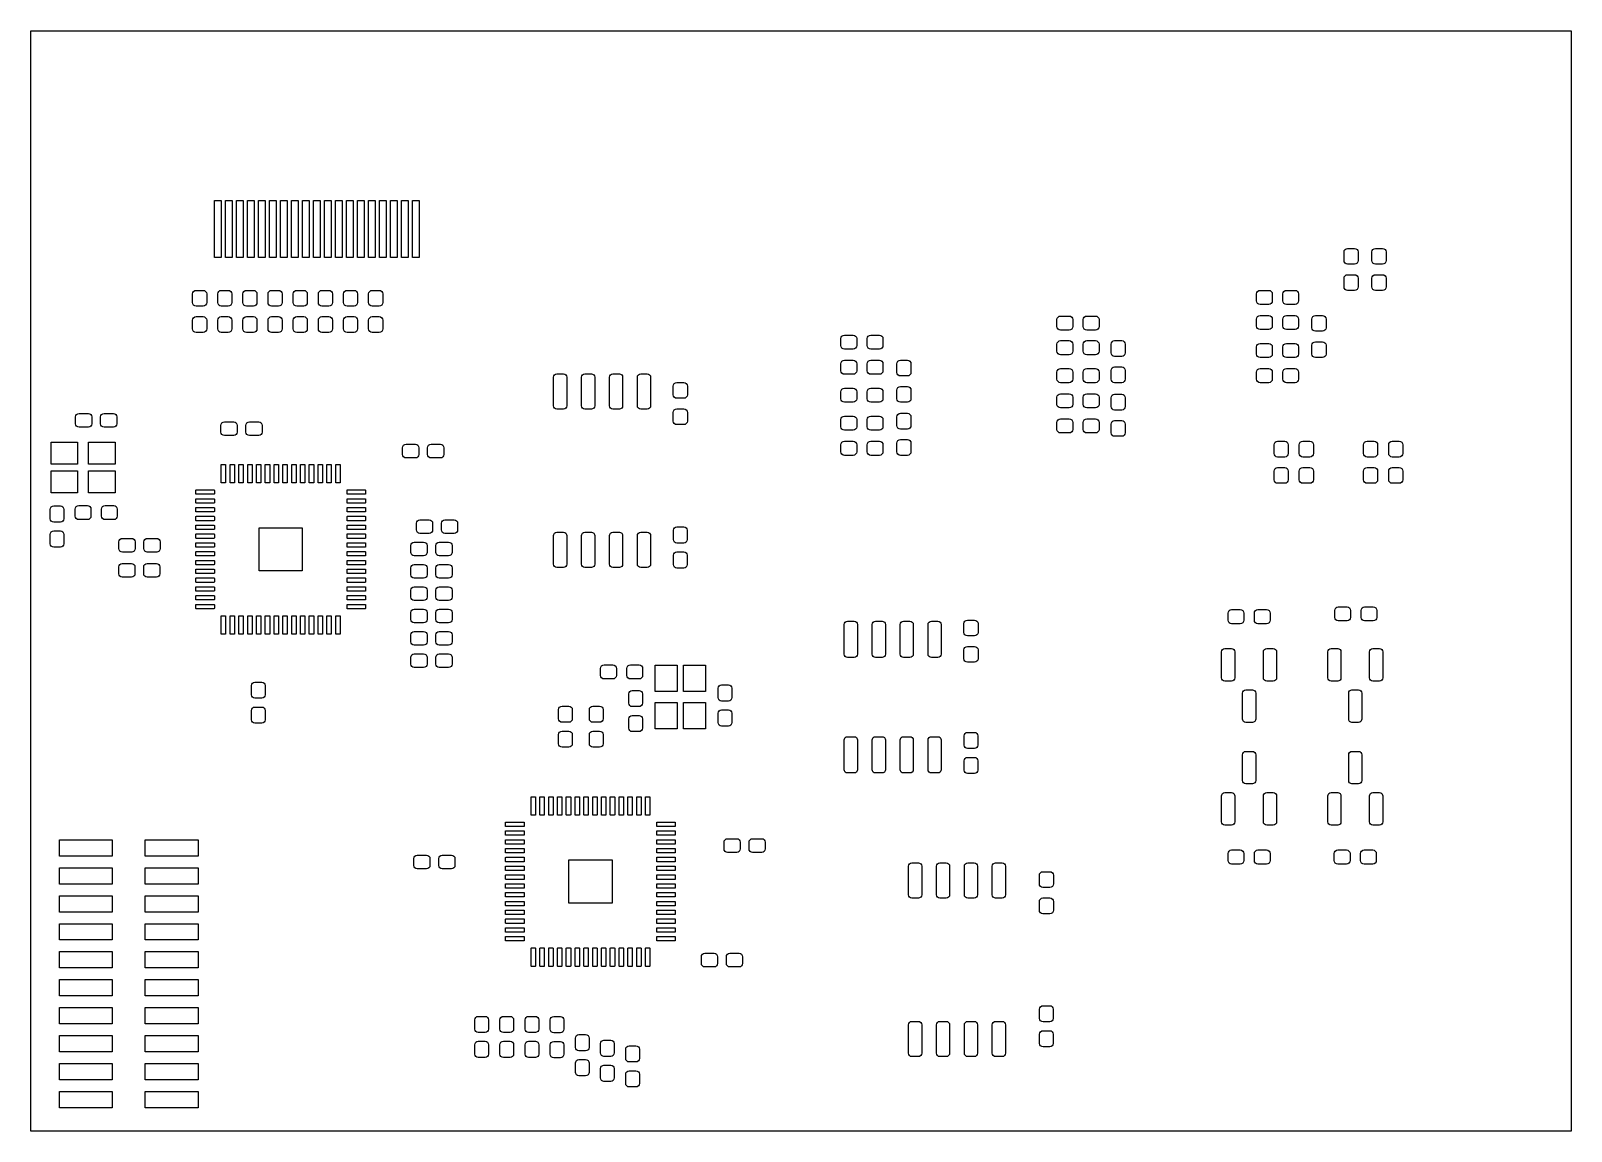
# Model space of a CAD drawing. Extents: x 0.1 to 70, y 0 to 50.
import ezdxf

# ---------------------------------------------------------------- set-up
doc = ezdxf.new("R2010")
doc.units = 0

msp = doc.modelspace()

# ---------------------------------------------------------------- linework, layer by layer
at = {"layer": 'Layer 1'}
for p, q in [((0.05, 50.0486), (70.05, 50.0486)), ((0.05, 0.0486), (0.05, 50.0486)), ((70.05, 50.0486), (70.05, 0.0486)), ((8.4, 39.7436), (8.4, 42.3436)), ((8.4, 42.3436), (8.7, 42.3436)), ((8.7, 42.3436), (8.7, 39.7436)), ((8.9, 39.7436), (8.9, 42.3436)), ((8.9, 42.3436), (9.2, 42.3436)), ((9.2, 42.3436), (9.2, 39.7436)), ((9.4, 39.7436), (9.4, 42.3436)), ((9.4, 42.3436), (9.7, 42.3436)), ((9.7, 42.3436), (9.7, 39.7436)), ((9.9, 39.7436), (9.9, 42.3436)), ((9.9, 42.3436), (10.2, 42.3436)), ((10.2, 42.3436), (10.2, 39.7436)), ((10.4, 39.7436), (10.4, 42.3436)), ((10.4, 42.3436), (10.7, 42.3436)), ((10.7, 42.3436), (10.7, 39.7436)), ((10.9, 39.7436), (10.9, 42.3436)), ((10.9, 42.3436), (11.2, 42.3436)), ((11.2, 42.3436), (11.2, 39.7436)), ((11.4, 39.7436), (11.4, 42.3436)), ((11.4, 42.3436), (11.7, 42.3436)), ((11.7, 42.3436), (11.7, 39.7436)), ((11.9, 39.7436), (11.9, 42.3436)), ((11.9, 42.3436), (12.2, 42.3436)), ((12.2, 42.3436), (12.2, 39.7436)), ((12.4, 39.7436), (12.4, 42.3436)), ((12.4, 42.3436), (12.7, 42.3436)), ((12.7, 42.3436), (12.7, 39.7436)), ((12.9, 39.7436), (12.9, 42.3436)), ((12.9, 42.3436), (13.2, 42.3436)), ((13.2, 42.3436), (13.2, 39.7436)), ((13.4, 39.7436), (13.4, 42.3436)), ((13.4, 42.3436), (13.7, 42.3436)), ((13.7, 42.3436), (13.7, 39.7436)), ((13.9, 39.7436), (13.9, 42.3436)), ((13.9, 42.3436), (14.2, 42.3436)), ((14.2, 42.3436), (14.2, 39.7436)), ((14.4, 39.7436), (14.4, 42.3436)), ((14.4, 42.3436), (14.7, 42.3436)), ((14.7, 42.3436), (14.7, 39.7436)), ((14.9, 39.7436), (14.9, 42.3436)), ((14.9, 42.3436), (15.2, 42.3436)), ((15.2, 42.3436), (15.2, 39.7436)), ((15.4, 39.7436), (15.4, 42.3436)), ((15.4, 42.3436), (15.7, 42.3436)), ((15.7, 42.3436), (15.7, 39.7436)), ((15.9, 39.7436), (15.9, 42.3436)), ((15.9, 42.3436), (16.2, 42.3436)), ((16.2, 42.3436), (16.2, 39.7436)), ((16.4, 39.7436), (16.4, 42.3436)), ((16.4, 42.3436), (16.7, 42.3436)), ((16.7, 42.3436), (16.7, 39.7436)), ((16.9, 39.7436), (16.9, 42.3436)), ((16.9, 42.3436), (17.2, 42.3436)), ((17.2, 42.3436), (17.2, 39.7436)), ((17.4, 39.7436), (17.4, 42.3436)), ((17.4, 42.3436), (17.7, 42.3436)), ((17.7, 42.3436), (17.7, 39.7436)), ((59.726, 40.0006), (59.7382, 40.0618)), ((59.726, 39.6056), (59.726, 40.0006)), ((59.7382, 40.0618), (59.7729, 40.1137)), ((59.7729, 40.1137), (59.8248, 40.1484)), ((59.8248, 40.1484), (59.886, 40.1606)), ((59.886, 40.1606), (60.206, 40.1606)), ((60.206, 40.1606), (60.2672, 40.1484)), ((60.2672, 40.1484), (60.3191, 40.1137)), ((60.3191, 40.1137), (60.3538, 40.0618)), ((60.3538, 40.0618), (60.366, 40.0006)), ((60.366, 40.0006), (60.366, 39.6056)), ((60.996, 40.0006), (61.0082, 40.0618)), ((60.996, 39.6056), (60.996, 40.0006)), ((61.0082, 40.0618), (61.0429, 40.1137)), ((61.0429, 40.1137), (61.0948, 40.1484)), ((61.0948, 40.1484), (61.156, 40.1606)), ((61.156, 40.1606), (61.476, 40.1606)), ((61.476, 40.1606), (61.5372, 40.1484)), ((61.5372, 40.1484), (61.5891, 40.1137)), ((61.5891, 40.1137), (61.6238, 40.0618)), ((61.6238, 40.0618), (61.636, 40.0006)), ((61.636, 40.0006), (61.636, 39.6056)), ((8.7, 39.7436), (8.4, 39.7436)), ((9.2, 39.7436), (8.9, 39.7436)), ((9.7, 39.7436), (9.4, 39.7436)), ((10.2, 39.7436), (9.9, 39.7436)), ((10.7, 39.7436), (10.4, 39.7436)), ((11.2, 39.7436), (10.9, 39.7436)), ((11.7, 39.7436), (11.4, 39.7436)), ((12.2, 39.7436), (11.9, 39.7436)), ((12.7, 39.7436), (12.4, 39.7436)), ((13.2, 39.7436), (12.9, 39.7436)), ((13.7, 39.7436), (13.4, 39.7436)), ((14.2, 39.7436), (13.9, 39.7436)), ((14.7, 39.7436), (14.4, 39.7436)), ((15.2, 39.7436), (14.9, 39.7436)), ((15.7, 39.7436), (15.4, 39.7436)), ((16.2, 39.7436), (15.9, 39.7436)), ((16.7, 39.7436), (16.4, 39.7436)), ((17.2, 39.7436), (16.9, 39.7436)), ((17.7, 39.7436), (17.4, 39.7436)), ((59.7382, 39.5444), (59.726, 39.6056)), ((59.7729, 39.4925), (59.7382, 39.5444)), ((59.8248, 39.4578), (59.7729, 39.4925)), ((59.886, 39.4456), (59.8248, 39.4578)), ((60.206, 39.4456), (59.886, 39.4456)), ((60.2672, 39.4578), (60.206, 39.4456)), ((60.3191, 39.4925), (60.2672, 39.4578)), ((60.3538, 39.5444), (60.3191, 39.4925)), ((60.366, 39.6056), (60.3538, 39.5444)), ((61.0082, 39.5444), (60.996, 39.6056)), ((61.0429, 39.4925), (61.0082, 39.5444)), ((61.0948, 39.4578), (61.0429, 39.4925)), ((61.156, 39.4456), (61.0948, 39.4578)), ((61.476, 39.4456), (61.156, 39.4456)), ((61.5372, 39.4578), (61.476, 39.4456)), ((61.5891, 39.4925), (61.5372, 39.4578)), ((61.6238, 39.5444), (61.5891, 39.4925)), ((61.636, 39.6056), (61.6238, 39.5444)), ((59.726, 38.8056), (59.7382, 38.8668)), ((59.726, 38.4106), (59.726, 38.8056)), ((59.7382, 38.8668), (59.7729, 38.9187)), ((59.7729, 38.9187), (59.8248, 38.9534)), ((59.8248, 38.9534), (59.886, 38.9656)), ((59.886, 38.9656), (60.206, 38.9656)), ((60.206, 38.9656), (60.2672, 38.9534)), ((60.2672, 38.9534), (60.3191, 38.9187)), ((60.3191, 38.9187), (60.3538, 38.8668)), ((60.3538, 38.8668), (60.366, 38.8056)), ((60.366, 38.8056), (60.366, 38.4106)), ((60.996, 38.8056), (61.0082, 38.8668)), ((60.996, 38.4106), (60.996, 38.8056)), ((61.0082, 38.8668), (61.0429, 38.9187)), ((61.0429, 38.9187), (61.0948, 38.9534)), ((61.0948, 38.9534), (61.156, 38.9656)), ((61.156, 38.9656), (61.476, 38.9656)), ((61.476, 38.9656), (61.5372, 38.9534)), ((61.5372, 38.9534), (61.5891, 38.9187)), ((61.5891, 38.9187), (61.6238, 38.8668)), ((61.6238, 38.8668), (61.636, 38.8056)), ((61.636, 38.8056), (61.636, 38.4106)), ((7.402, 38.0956), (7.4142, 38.1568)), ((7.402, 37.7006), (7.402, 38.0956)), ((7.4142, 38.1568), (7.4489, 38.2087)), ((7.4489, 38.2087), (7.5008, 38.2434)), ((7.5008, 38.2434), (7.562, 38.2556)), ((7.562, 38.2556), (7.882, 38.2556)), ((7.882, 38.2556), (7.9432, 38.2434)), ((7.9432, 38.2434), (7.9951, 38.2087)), ((7.9951, 38.2087), (8.0298, 38.1568)), ((8.0298, 38.1568), (8.042, 38.0956)), ((8.042, 38.0956), (8.042, 37.7006)), ((8.545, 38.0956), (8.5572, 38.1568)), ((8.545, 37.7006), (8.545, 38.0956)), ((8.5572, 38.1568), (8.5919, 38.2087)), ((8.5919, 38.2087), (8.6438, 38.2434)), ((8.6438, 38.2434), (8.705, 38.2556)), ((8.705, 38.2556), (9.025, 38.2556)), ((9.025, 38.2556), (9.0862, 38.2434)), ((9.0862, 38.2434), (9.1381, 38.2087)), ((9.1381, 38.2087), (9.1728, 38.1568)), ((9.1728, 38.1568), (9.185, 38.0956)), ((9.185, 38.0956), (9.185, 37.7006)), ((9.688, 38.0956), (9.7002, 38.1568)), ((9.688, 37.7006), (9.688, 38.0956)), ((9.7002, 38.1568), (9.7349, 38.2087)), ((9.7349, 38.2087), (9.7868, 38.2434)), ((9.7868, 38.2434), (9.848, 38.2556)), ((9.848, 38.2556), (10.168, 38.2556)), ((10.168, 38.2556), (10.2292, 38.2434)), ((10.2292, 38.2434), (10.2811, 38.2087)), ((10.2811, 38.2087), (10.3158, 38.1568)), ((10.3158, 38.1568), (10.328, 38.0956)), ((10.328, 38.0956), (10.328, 37.7006)), ((10.831, 38.0956), (10.8432, 38.1568)), ((10.831, 37.7006), (10.831, 38.0956)), ((10.8432, 38.1568), (10.8779, 38.2087)), ((10.8779, 38.2087), (10.9298, 38.2434)), ((10.9298, 38.2434), (10.991, 38.2556)), ((10.991, 38.2556), (11.311, 38.2556)), ((11.311, 38.2556), (11.3722, 38.2434)), ((11.3722, 38.2434), (11.4241, 38.2087)), ((11.4241, 38.2087), (11.4588, 38.1568)), ((11.4588, 38.1568), (11.471, 38.0956)), ((11.471, 38.0956), (11.471, 37.7006)), ((11.974, 38.0956), (11.9862, 38.1568)), ((11.974, 37.7006), (11.974, 38.0956)), ((11.9862, 38.1568), (12.0209, 38.2087)), ((12.0209, 38.2087), (12.0728, 38.2434)), ((12.0728, 38.2434), (12.134, 38.2556)), ((12.134, 38.2556), (12.454, 38.2556)), ((12.454, 38.2556), (12.5152, 38.2434)), ((12.5152, 38.2434), (12.5671, 38.2087)), ((12.5671, 38.2087), (12.6018, 38.1568)), ((12.6018, 38.1568), (12.614, 38.0956)), ((12.614, 38.0956), (12.614, 37.7006)), ((13.117, 38.0956), (13.1292, 38.1568)), ((13.117, 37.7006), (13.117, 38.0956)), ((13.1292, 38.1568), (13.1639, 38.2087)), ((13.1639, 38.2087), (13.2158, 38.2434)), ((13.2158, 38.2434), (13.277, 38.2556)), ((13.277, 38.2556), (13.597, 38.2556)), ((13.597, 38.2556), (13.6582, 38.2434)), ((13.6582, 38.2434), (13.7101, 38.2087)), ((13.7101, 38.2087), (13.7448, 38.1568)), ((13.7448, 38.1568), (13.757, 38.0956)), ((13.757, 38.0956), (13.757, 37.7006)), ((14.26, 38.0956), (14.2722, 38.1568)), ((14.26, 37.7006), (14.26, 38.0956)), ((14.2722, 38.1568), (14.3069, 38.2087)), ((14.3069, 38.2087), (14.3588, 38.2434)), ((14.3588, 38.2434), (14.42, 38.2556)), ((14.42, 38.2556), (14.74, 38.2556)), ((14.74, 38.2556), (14.8012, 38.2434)), ((14.8012, 38.2434), (14.8531, 38.2087)), ((14.8531, 38.2087), (14.8878, 38.1568)), ((14.8878, 38.1568), (14.9, 38.0956)), ((14.9, 38.0956), (14.9, 37.7006)), ((15.403, 38.0956), (15.4152, 38.1568)), ((15.403, 37.7006), (15.403, 38.0956)), ((15.4152, 38.1568), (15.4499, 38.2087)), ((15.4499, 38.2087), (15.5018, 38.2434)), ((15.5018, 38.2434), (15.563, 38.2556)), ((15.563, 38.2556), (15.883, 38.2556)), ((15.883, 38.2556), (15.9442, 38.2434)), ((15.9442, 38.2434), (15.9961, 38.2087)), ((15.9961, 38.2087), (16.0308, 38.1568)), ((16.0308, 38.1568), (16.043, 38.0956)), ((16.043, 38.0956), (16.043, 37.7006)), ((55.7515, 38.0956), (55.7637, 38.1568)), ((55.7515, 37.7756), (55.7515, 38.0956)), ((55.7637, 38.1568), (55.7984, 38.2087)), ((55.7984, 38.2087), (55.8503, 38.2434)), ((55.8503, 38.2434), (55.9115, 38.2556)), ((55.9115, 38.2556), (56.3065, 38.2556)), ((56.3065, 38.2556), (56.3677, 38.2434)), ((56.3677, 38.2434), (56.4196, 38.2087)), ((56.4196, 38.2087), (56.4543, 38.1568)), ((56.4543, 38.1568), (56.4665, 38.0956)), ((56.4665, 38.0956), (56.4665, 37.7756)), ((56.9465, 38.0956), (56.9587, 38.1568)), ((56.9465, 37.7756), (56.9465, 38.0956)), ((56.9587, 38.1568), (56.9934, 38.2087)), ((56.9934, 38.2087), (57.0453, 38.2434)), ((57.0453, 38.2434), (57.1065, 38.2556)), ((57.1065, 38.2556), (57.5015, 38.2556)), ((57.5015, 38.2556), (57.5627, 38.2434)), ((57.5627, 38.2434), (57.6146, 38.2087)), ((57.6146, 38.2087), (57.6493, 38.1568)), ((57.6493, 38.1568), (57.6615, 38.0956)), ((57.6615, 38.0956), (57.6615, 37.7756)), ((59.7382, 38.3494), (59.726, 38.4106)), ((59.7729, 38.2975), (59.7382, 38.3494)), ((59.8248, 38.2628), (59.7729, 38.2975)), ((59.886, 38.2506), (59.8248, 38.2628)), ((60.206, 38.2506), (59.886, 38.2506)), ((60.2672, 38.2628), (60.206, 38.2506)), ((60.3191, 38.2975), (60.2672, 38.2628)), ((60.3538, 38.3494), (60.3191, 38.2975)), ((60.366, 38.4106), (60.3538, 38.3494)), ((61.0082, 38.3494), (60.996, 38.4106)), ((61.0429, 38.2975), (61.0082, 38.3494)), ((61.0948, 38.2628), (61.0429, 38.2975)), ((61.156, 38.2506), (61.0948, 38.2628)), ((61.476, 38.2506), (61.156, 38.2506)), ((61.5372, 38.2628), (61.476, 38.2506)), ((61.5891, 38.2975), (61.5372, 38.2628)), ((61.6238, 38.3494), (61.5891, 38.2975)), ((61.636, 38.4106), (61.6238, 38.3494)), ((7.4142, 37.6394), (7.402, 37.7006)), ((7.4489, 37.5875), (7.4142, 37.6394)), ((7.5008, 37.5528), (7.4489, 37.5875)), ((7.562, 37.5406), (7.5008, 37.5528)), ((7.882, 37.5406), (7.562, 37.5406)), ((7.9432, 37.5528), (7.882, 37.5406)), ((7.9951, 37.5875), (7.9432, 37.5528)), ((8.0298, 37.6394), (7.9951, 37.5875)), ((8.042, 37.7006), (8.0298, 37.6394)), ((8.5572, 37.6394), (8.545, 37.7006)), ((8.5919, 37.5875), (8.5572, 37.6394)), ((8.6438, 37.5528), (8.5919, 37.5875)), ((8.705, 37.5406), (8.6438, 37.5528)), ((9.025, 37.5406), (8.705, 37.5406)), ((9.0862, 37.5528), (9.025, 37.5406)), ((9.1381, 37.5875), (9.0862, 37.5528)), ((9.1728, 37.6394), (9.1381, 37.5875)), ((9.185, 37.7006), (9.1728, 37.6394)), ((9.7002, 37.6394), (9.688, 37.7006)), ((9.7349, 37.5875), (9.7002, 37.6394)), ((9.7868, 37.5528), (9.7349, 37.5875)), ((9.848, 37.5406), (9.7868, 37.5528)), ((10.168, 37.5406), (9.848, 37.5406)), ((10.2292, 37.5528), (10.168, 37.5406)), ((10.2811, 37.5875), (10.2292, 37.5528)), ((10.3158, 37.6394), (10.2811, 37.5875)), ((10.328, 37.7006), (10.3158, 37.6394)), ((10.8432, 37.6394), (10.831, 37.7006)), ((10.8779, 37.5875), (10.8432, 37.6394)), ((10.9298, 37.5528), (10.8779, 37.5875)), ((10.991, 37.5406), (10.9298, 37.5528)), ((11.311, 37.5406), (10.991, 37.5406)), ((11.3722, 37.5528), (11.311, 37.5406)), ((11.4241, 37.5875), (11.3722, 37.5528)), ((11.4588, 37.6394), (11.4241, 37.5875)), ((11.471, 37.7006), (11.4588, 37.6394)), ((11.9862, 37.6394), (11.974, 37.7006)), ((12.0209, 37.5875), (11.9862, 37.6394)), ((12.0728, 37.5528), (12.0209, 37.5875)), ((12.134, 37.5406), (12.0728, 37.5528)), ((12.454, 37.5406), (12.134, 37.5406)), ((12.5152, 37.5528), (12.454, 37.5406)), ((12.5671, 37.5875), (12.5152, 37.5528)), ((12.6018, 37.6394), (12.5671, 37.5875)), ((12.614, 37.7006), (12.6018, 37.6394)), ((13.1292, 37.6394), (13.117, 37.7006)), ((13.1639, 37.5875), (13.1292, 37.6394)), ((13.2158, 37.5528), (13.1639, 37.5875)), ((13.277, 37.5406), (13.2158, 37.5528)), ((13.597, 37.5406), (13.277, 37.5406)), ((13.6582, 37.5528), (13.597, 37.5406)), ((13.7101, 37.5875), (13.6582, 37.5528)), ((13.7448, 37.6394), (13.7101, 37.5875)), ((13.757, 37.7006), (13.7448, 37.6394)), ((14.2722, 37.6394), (14.26, 37.7006)), ((14.3069, 37.5875), (14.2722, 37.6394)), ((14.3588, 37.5528), (14.3069, 37.5875)), ((14.42, 37.5406), (14.3588, 37.5528)), ((14.74, 37.5406), (14.42, 37.5406)), ((14.8012, 37.5528), (14.74, 37.5406)), ((14.8531, 37.5875), (14.8012, 37.5528)), ((14.8878, 37.6394), (14.8531, 37.5875)), ((14.9, 37.7006), (14.8878, 37.6394)), ((15.4152, 37.6394), (15.403, 37.7006)), ((15.4499, 37.5875), (15.4152, 37.6394)), ((15.5018, 37.5528), (15.4499, 37.5875)), ((15.563, 37.5406), (15.5018, 37.5528)), ((15.883, 37.5406), (15.563, 37.5406)), ((15.9442, 37.5528), (15.883, 37.5406)), ((15.9961, 37.5875), (15.9442, 37.5528)), ((16.0308, 37.6394), (15.9961, 37.5875)), ((16.043, 37.7006), (16.0308, 37.6394)), ((55.7637, 37.7144), (55.7515, 37.7756)), ((55.7984, 37.6625), (55.7637, 37.7144)), ((55.8503, 37.6278), (55.7984, 37.6625)), ((55.7984, 37.0657), (55.8503, 37.1004)), ((55.9115, 37.6156), (55.8503, 37.6278)), ((55.8503, 37.1004), (55.9115, 37.1126)), ((56.3065, 37.6156), (55.9115, 37.6156)), ((55.9115, 37.1126), (56.3065, 37.1126)), ((56.3677, 37.6278), (56.3065, 37.6156)), ((56.3065, 37.1126), (56.3677, 37.1004)), ((56.4196, 37.6625), (56.3677, 37.6278)), ((56.3677, 37.1004), (56.4196, 37.0657)), ((56.4543, 37.7144), (56.4196, 37.6625)), ((56.4665, 37.7756), (56.4543, 37.7144)), ((56.9587, 37.7144), (56.9465, 37.7756)), ((56.9934, 37.6625), (56.9587, 37.7144)), ((57.0453, 37.6278), (56.9934, 37.6625)), ((56.9934, 37.0657), (57.0453, 37.1004)), ((57.1065, 37.6156), (57.0453, 37.6278)), ((57.0453, 37.1004), (57.1065, 37.1126)), ((57.5015, 37.6156), (57.1065, 37.6156)), ((57.1065, 37.1126), (57.5015, 37.1126)), ((57.5627, 37.6278), (57.5015, 37.6156)), ((57.5015, 37.1126), (57.5627, 37.1004)), ((57.6146, 37.6625), (57.5627, 37.6278)), ((57.5627, 37.1004), (57.6146, 37.0657)), ((57.6493, 37.7144), (57.6146, 37.6625)), ((57.6615, 37.7756), (57.6493, 37.7144)), ((58.3149, 37.0657), (58.3668, 37.1004)), ((58.3668, 37.1004), (58.428, 37.1126)), ((58.428, 37.1126), (58.748, 37.1126)), ((58.748, 37.1126), (58.8092, 37.1004)), ((58.8092, 37.1004), (58.8611, 37.0657)), ((7.402, 36.9006), (7.4142, 36.9618)), ((7.402, 36.5056), (7.402, 36.9006)), ((7.4142, 36.4444), (7.402, 36.5056)), ((7.4142, 36.9618), (7.4489, 37.0137)), ((7.4489, 36.3925), (7.4142, 36.4444)), ((7.4489, 37.0137), (7.5008, 37.0484)), ((7.5008, 37.0484), (7.562, 37.0606)), ((7.562, 37.0606), (7.882, 37.0606)), ((7.882, 37.0606), (7.9432, 37.0484)), ((7.9432, 37.0484), (7.9951, 37.0137)), ((7.9951, 37.0137), (8.0298, 36.9618)), ((8.0298, 36.4444), (7.9951, 36.3925)), ((8.0298, 36.9618), (8.042, 36.9006)), ((8.042, 36.5056), (8.0298, 36.4444)), ((8.042, 36.9006), (8.042, 36.5056)), ((8.545, 36.9006), (8.5572, 36.9618)), ((8.545, 36.5056), (8.545, 36.9006)), ((8.5572, 36.4444), (8.545, 36.5056)), ((8.5572, 36.9618), (8.5919, 37.0137)), ((8.5919, 36.3925), (8.5572, 36.4444)), ((8.5919, 37.0137), (8.6438, 37.0484)), ((8.6438, 37.0484), (8.705, 37.0606)), ((8.705, 37.0606), (9.025, 37.0606)), ((9.025, 37.0606), (9.0862, 37.0484)), ((9.0862, 37.0484), (9.1381, 37.0137)), ((9.1381, 37.0137), (9.1728, 36.9618)), ((9.1728, 36.4444), (9.1381, 36.3925)), ((9.1728, 36.9618), (9.185, 36.9006)), ((9.185, 36.5056), (9.1728, 36.4444)), ((9.185, 36.9006), (9.185, 36.5056)), ((9.688, 36.9006), (9.7002, 36.9618)), ((9.688, 36.5056), (9.688, 36.9006)), ((9.7002, 36.4444), (9.688, 36.5056)), ((9.7002, 36.9618), (9.7349, 37.0137)), ((9.7349, 36.3925), (9.7002, 36.4444)), ((9.7349, 37.0137), (9.7868, 37.0484)), ((9.7868, 37.0484), (9.848, 37.0606)), ((9.848, 37.0606), (10.168, 37.0606)), ((10.168, 37.0606), (10.2292, 37.0484)), ((10.2292, 37.0484), (10.2811, 37.0137)), ((10.2811, 37.0137), (10.3158, 36.9618)), ((10.3158, 36.4444), (10.2811, 36.3925)), ((10.3158, 36.9618), (10.328, 36.9006)), ((10.328, 36.5056), (10.3158, 36.4444)), ((10.328, 36.9006), (10.328, 36.5056)), ((10.831, 36.9006), (10.8432, 36.9618)), ((10.831, 36.5056), (10.831, 36.9006)), ((10.8432, 36.4444), (10.831, 36.5056)), ((10.8432, 36.9618), (10.8779, 37.0137)), ((10.8779, 36.3925), (10.8432, 36.4444)), ((10.8779, 37.0137), (10.9298, 37.0484)), ((10.9298, 37.0484), (10.991, 37.0606)), ((10.991, 37.0606), (11.311, 37.0606)), ((11.311, 37.0606), (11.3722, 37.0484)), ((11.3722, 37.0484), (11.4241, 37.0137)), ((11.4241, 37.0137), (11.4588, 36.9618)), ((11.4588, 36.4444), (11.4241, 36.3925)), ((11.4588, 36.9618), (11.471, 36.9006)), ((11.471, 36.5056), (11.4588, 36.4444)), ((11.471, 36.9006), (11.471, 36.5056)), ((11.974, 36.9006), (11.9862, 36.9618)), ((11.974, 36.5056), (11.974, 36.9006)), ((11.9862, 36.4444), (11.974, 36.5056)), ((11.9862, 36.9618), (12.0209, 37.0137)), ((12.0209, 36.3925), (11.9862, 36.4444)), ((12.0209, 37.0137), (12.0728, 37.0484)), ((12.0728, 37.0484), (12.134, 37.0606)), ((12.134, 37.0606), (12.454, 37.0606)), ((12.454, 37.0606), (12.5152, 37.0484)), ((12.5152, 37.0484), (12.5671, 37.0137)), ((12.5671, 37.0137), (12.6018, 36.9618)), ((12.6018, 36.4444), (12.5671, 36.3925)), ((12.6018, 36.9618), (12.614, 36.9006)), ((12.614, 36.5056), (12.6018, 36.4444)), ((12.614, 36.9006), (12.614, 36.5056)), ((13.117, 36.9006), (13.1292, 36.9618)), ((13.117, 36.5056), (13.117, 36.9006)), ((13.1292, 36.4444), (13.117, 36.5056)), ((13.1292, 36.9618), (13.1639, 37.0137)), ((13.1639, 36.3925), (13.1292, 36.4444)), ((13.1639, 37.0137), (13.2158, 37.0484)), ((13.2158, 37.0484), (13.277, 37.0606)), ((13.277, 37.0606), (13.597, 37.0606)), ((13.597, 37.0606), (13.6582, 37.0484)), ((13.6582, 37.0484), (13.7101, 37.0137)), ((13.7101, 37.0137), (13.7448, 36.9618)), ((13.7448, 36.4444), (13.7101, 36.3925)), ((13.7448, 36.9618), (13.757, 36.9006)), ((13.757, 36.5056), (13.7448, 36.4444)), ((13.757, 36.9006), (13.757, 36.5056)), ((14.26, 36.9006), (14.2722, 36.9618)), ((14.26, 36.5056), (14.26, 36.9006)), ((14.2722, 36.4444), (14.26, 36.5056)), ((14.2722, 36.9618), (14.3069, 37.0137)), ((14.3069, 36.3925), (14.2722, 36.4444)), ((14.3069, 37.0137), (14.3588, 37.0484)), ((14.3588, 37.0484), (14.42, 37.0606)), ((14.42, 37.0606), (14.74, 37.0606)), ((14.74, 37.0606), (14.8012, 37.0484)), ((14.8012, 37.0484), (14.8531, 37.0137)), ((14.8531, 37.0137), (14.8878, 36.9618)), ((14.8878, 36.4444), (14.8531, 36.3925)), ((14.8878, 36.9618), (14.9, 36.9006)), ((14.9, 36.5056), (14.8878, 36.4444)), ((14.9, 36.9006), (14.9, 36.5056)), ((15.403, 36.9006), (15.4152, 36.9618)), ((15.403, 36.5056), (15.403, 36.9006)), ((15.4152, 36.4444), (15.403, 36.5056)), ((15.4152, 36.9618), (15.4499, 37.0137)), ((15.4499, 36.3925), (15.4152, 36.4444)), ((15.4499, 37.0137), (15.5018, 37.0484)), ((15.5018, 37.0484), (15.563, 37.0606)), ((15.563, 37.0606), (15.883, 37.0606)), ((15.883, 37.0606), (15.9442, 37.0484)), ((15.9442, 37.0484), (15.9961, 37.0137)), ((15.9961, 37.0137), (16.0308, 36.9618)), ((16.0308, 36.4444), (15.9961, 36.3925)), ((16.0308, 36.9618), (16.043, 36.9006)), ((16.043, 36.5056), (16.0308, 36.4444)), ((16.043, 36.9006), (16.043, 36.5056)), ((46.6825, 36.9291), (46.6947, 36.9903)), ((46.6825, 36.6091), (46.6825, 36.9291)), ((46.6947, 36.5479), (46.6825, 36.6091)), ((46.6947, 36.9903), (46.7294, 37.0422)), ((46.7294, 36.496), (46.6947, 36.5479)), ((46.7294, 37.0422), (46.7813, 37.0769)), ((46.7813, 36.4613), (46.7294, 36.496)), ((46.7813, 37.0769), (46.8425, 37.0891)), ((46.8425, 36.4491), (46.7813, 36.4613)), ((46.8425, 37.0891), (47.2375, 37.0891)), ((47.2375, 36.4491), (46.8425, 36.4491)), ((47.2375, 37.0891), (47.2987, 37.0769)), ((47.2987, 36.4613), (47.2375, 36.4491)), ((47.2987, 37.0769), (47.3506, 37.0422)), ((47.3506, 36.496), (47.2987, 36.4613)), ((47.3506, 37.0422), (47.3853, 36.9903)), ((47.3853, 36.5479), (47.3506, 36.496)), ((47.3853, 36.9903), (47.3975, 36.9291)), ((47.3975, 36.6091), (47.3853, 36.5479)), ((47.3975, 36.9291), (47.3975, 36.6091)), ((47.8775, 36.9291), (47.8897, 36.9903)), ((47.8775, 36.6091), (47.8775, 36.9291)), ((47.8897, 36.5479), (47.8775, 36.6091)), ((47.8897, 36.9903), (47.9244, 37.0422)), ((47.9244, 36.496), (47.8897, 36.5479)), ((47.9244, 37.0422), (47.9763, 37.0769)), ((47.9763, 36.4613), (47.9244, 36.496)), ((47.9763, 37.0769), (48.0375, 37.0891)), ((48.0375, 36.4491), (47.9763, 36.4613)), ((48.0375, 37.0891), (48.4325, 37.0891)), ((48.4325, 36.4491), (48.0375, 36.4491)), ((48.4325, 37.0891), (48.4937, 37.0769)), ((48.4937, 36.4613), (48.4325, 36.4491)), ((48.4937, 37.0769), (48.5456, 37.0422)), ((48.5456, 36.496), (48.4937, 36.4613)), ((48.5456, 37.0422), (48.5803, 36.9903)), ((48.5803, 36.5479), (48.5456, 36.496)), ((48.5803, 36.9903), (48.5925, 36.9291)), ((48.5925, 36.6091), (48.5803, 36.5479)), ((48.5925, 36.9291), (48.5925, 36.6091)), ((55.7515, 36.9526), (55.7637, 37.0138)), ((55.7515, 36.6326), (55.7515, 36.9526)), ((55.7637, 36.5714), (55.7515, 36.6326)), ((55.7637, 37.0138), (55.7984, 37.0657)), ((55.7984, 36.5195), (55.7637, 36.5714)), ((55.8503, 36.4848), (55.7984, 36.5195)), ((55.9115, 36.4726), (55.8503, 36.4848)), ((56.3065, 36.4726), (55.9115, 36.4726)), ((56.3677, 36.4848), (56.3065, 36.4726)), ((56.4196, 36.5195), (56.3677, 36.4848)), ((56.4196, 37.0657), (56.4543, 37.0138)), ((56.4543, 36.5714), (56.4196, 36.5195)), ((56.4543, 37.0138), (56.4665, 36.9526)), ((56.4665, 36.6326), (56.4543, 36.5714)), ((56.4665, 36.9526), (56.4665, 36.6326)), ((56.9465, 36.9526), (56.9587, 37.0138)), ((56.9465, 36.6326), (56.9465, 36.9526)), ((56.9587, 36.5714), (56.9465, 36.6326)), ((56.9587, 37.0138), (56.9934, 37.0657)), ((56.9934, 36.5195), (56.9587, 36.5714)), ((57.0453, 36.4848), (56.9934, 36.5195)), ((57.1065, 36.4726), (57.0453, 36.4848)), ((57.5015, 36.4726), (57.1065, 36.4726)), ((57.5627, 36.4848), (57.5015, 36.4726)), ((57.6146, 36.5195), (57.5627, 36.4848)), ((57.6146, 37.0657), (57.6493, 37.0138)), ((57.6493, 36.5714), (57.6146, 36.5195)), ((57.6493, 37.0138), (57.6615, 36.9526)), ((57.6615, 36.6326), (57.6493, 36.5714)), ((57.6615, 36.9526), (57.6615, 36.6326)), ((58.268, 36.9526), (58.2802, 37.0138)), ((58.268, 36.5576), (58.268, 36.9526)), ((58.2802, 36.4964), (58.268, 36.5576)), ((58.2802, 37.0138), (58.3149, 37.0657)), ((58.3149, 36.4445), (58.2802, 36.4964)), ((58.3668, 36.4098), (58.3149, 36.4445)), ((58.428, 36.3976), (58.3668, 36.4098)), ((58.8092, 36.4098), (58.748, 36.3976)), ((58.8611, 36.4445), (58.8092, 36.4098)), ((58.8611, 37.0657), (58.8958, 37.0138)), ((58.8958, 36.4964), (58.8611, 36.4445)), ((58.8958, 37.0138), (58.908, 36.9526)), ((58.908, 36.5576), (58.8958, 36.4964)), ((58.908, 36.9526), (58.908, 36.5576)), ((7.5008, 36.3578), (7.4489, 36.3925)), ((7.562, 36.3456), (7.5008, 36.3578)), ((7.882, 36.3456), (7.562, 36.3456)), ((7.9432, 36.3578), (7.882, 36.3456)), ((7.9951, 36.3925), (7.9432, 36.3578)), ((8.6438, 36.3578), (8.5919, 36.3925)), ((8.705, 36.3456), (8.6438, 36.3578)), ((9.025, 36.3456), (8.705, 36.3456)), ((9.0862, 36.3578), (9.025, 36.3456)), ((9.1381, 36.3925), (9.0862, 36.3578)), ((9.7868, 36.3578), (9.7349, 36.3925)), ((9.848, 36.3456), (9.7868, 36.3578)), ((10.168, 36.3456), (9.848, 36.3456)), ((10.2292, 36.3578), (10.168, 36.3456)), ((10.2811, 36.3925), (10.2292, 36.3578)), ((10.9298, 36.3578), (10.8779, 36.3925)), ((10.991, 36.3456), (10.9298, 36.3578)), ((11.311, 36.3456), (10.991, 36.3456)), ((11.3722, 36.3578), (11.311, 36.3456)), ((11.4241, 36.3925), (11.3722, 36.3578)), ((12.0728, 36.3578), (12.0209, 36.3925)), ((12.134, 36.3456), (12.0728, 36.3578)), ((12.454, 36.3456), (12.134, 36.3456)), ((12.5152, 36.3578), (12.454, 36.3456)), ((12.5671, 36.3925), (12.5152, 36.3578)), ((13.2158, 36.3578), (13.1639, 36.3925)), ((13.277, 36.3456), (13.2158, 36.3578)), ((13.597, 36.3456), (13.277, 36.3456)), ((13.6582, 36.3578), (13.597, 36.3456)), ((13.7101, 36.3925), (13.6582, 36.3578)), ((14.3588, 36.3578), (14.3069, 36.3925)), ((14.42, 36.3456), (14.3588, 36.3578)), ((14.74, 36.3456), (14.42, 36.3456)), ((14.8012, 36.3578), (14.74, 36.3456)), ((14.8531, 36.3925), (14.8012, 36.3578)), ((15.5018, 36.3578), (15.4499, 36.3925)), ((15.563, 36.3456), (15.5018, 36.3578)), ((15.883, 36.3456), (15.563, 36.3456)), ((15.9442, 36.3578), (15.883, 36.3456)), ((15.9961, 36.3925), (15.9442, 36.3578)), ((36.866, 36.0636), (36.8782, 36.1248)), ((36.866, 35.7436), (36.866, 36.0636)), ((36.8782, 35.6824), (36.866, 35.7436)), ((36.8782, 36.1248), (36.9129, 36.1767)), ((36.9129, 36.1767), (36.9648, 36.2114)), ((36.9648, 36.2114), (37.026, 36.2236)), ((37.026, 36.2236), (37.421, 36.2236)), ((37.421, 36.2236), (37.4822, 36.2114)), ((37.4822, 36.2114), (37.5341, 36.1767)), ((37.5341, 36.1767), (37.5688, 36.1248)), ((37.5688, 36.1248), (37.581, 36.0636)), ((37.581, 35.7436), (37.5688, 35.6824)), ((37.581, 36.0636), (37.581, 35.7436)), ((38.061, 36.0636), (38.0732, 36.1248)), ((38.061, 35.7436), (38.061, 36.0636)), ((38.0732, 35.6824), (38.061, 35.7436)), ((38.0732, 36.1248), (38.1079, 36.1767)), ((38.1079, 36.1767), (38.1598, 36.2114)), ((38.1598, 36.2114), (38.221, 36.2236)), ((38.221, 36.2236), (38.616, 36.2236)), ((38.616, 36.2236), (38.6772, 36.2114)), ((38.6772, 36.2114), (38.7291, 36.1767)), ((38.7291, 36.1767), (38.7638, 36.1248)), ((38.7638, 36.1248), (38.776, 36.0636)), ((38.776, 35.7436), (38.7638, 35.6824)), ((38.776, 36.0636), (38.776, 35.7436)), ((46.6825, 35.8096), (46.6947, 35.8708)), ((46.6825, 35.4896), (46.6825, 35.8096)), ((46.6947, 35.8708), (46.7294, 35.9227)), ((46.7294, 35.9227), (46.7813, 35.9574)), ((46.7813, 35.9574), (46.8425, 35.9696)), ((46.8425, 35.9696), (47.2375, 35.9696)), ((47.2375, 35.9696), (47.2987, 35.9574)), ((47.2987, 35.9574), (47.3506, 35.9227)), ((47.3506, 35.9227), (47.3853, 35.8708)), ((47.3853, 35.8708), (47.3975, 35.8096)), ((47.3975, 35.8096), (47.3975, 35.4896)), ((47.8775, 35.8096), (47.8897, 35.8708)), ((47.8775, 35.4896), (47.8775, 35.8096)), ((47.8897, 35.8708), (47.9244, 35.9227)), ((47.9244, 35.9227), (47.9763, 35.9574)), ((47.9763, 35.9574), (48.0375, 35.9696)), ((48.0375, 35.9696), (48.4325, 35.9696)), ((48.4325, 35.9696), (48.4937, 35.9574)), ((48.4937, 35.9574), (48.5456, 35.9227)), ((48.5456, 35.9227), (48.5803, 35.8708)), ((48.5803, 35.8708), (48.5925, 35.8096)), ((48.5925, 35.8096), (48.5925, 35.4896)), ((49.1425, 35.8096), (49.1547, 35.8708)), ((49.1425, 35.4146), (49.1425, 35.8096)), ((49.1547, 35.8708), (49.1894, 35.9227)), ((49.1894, 35.9227), (49.2413, 35.9574)), ((49.2413, 35.9574), (49.3025, 35.9696)), ((49.3025, 35.9696), (49.6225, 35.9696)), ((49.6225, 35.9696), (49.6837, 35.9574)), ((49.6837, 35.9574), (49.7356, 35.9227)), ((49.7356, 35.9227), (49.7703, 35.8708)), ((49.7703, 35.8708), (49.7825, 35.8096)), ((49.7825, 35.8096), (49.7825, 35.4146)), ((55.7515, 35.6826), (55.7637, 35.7438)), ((55.7637, 35.7438), (55.7984, 35.7957)), ((55.7984, 35.7957), (55.8503, 35.8304)), ((55.8503, 35.8304), (55.9115, 35.8426)), ((55.9115, 35.8426), (56.3065, 35.8426)), ((56.3065, 35.8426), (56.3677, 35.8304)), ((56.3677, 35.8304), (56.4196, 35.7957)), ((56.4196, 35.7957), (56.4543, 35.7438)), ((56.4543, 35.7438), (56.4665, 35.6826)), ((56.9465, 35.6826), (56.9587, 35.7438)), ((56.9587, 35.7438), (56.9934, 35.7957)), ((56.9934, 35.7957), (57.0453, 35.8304)), ((57.0453, 35.8304), (57.1065, 35.8426)), ((57.1065, 35.8426), (57.5015, 35.8426)), ((57.5015, 35.8426), (57.5627, 35.8304)), ((57.5627, 35.8304), (57.6146, 35.7957)), ((57.6146, 35.7957), (57.6493, 35.7438)), ((57.6493, 35.7438), (57.6615, 35.6826)), ((58.268, 35.7576), (58.2802, 35.8188)), ((58.268, 35.3626), (58.268, 35.7576)), ((58.2802, 35.8188), (58.3149, 35.8707)), ((58.3149, 35.8707), (58.3668, 35.9054)), ((58.3668, 35.9054), (58.428, 35.9176)), ((58.748, 36.3976), (58.428, 36.3976)), ((58.428, 35.9176), (58.748, 35.9176)), ((58.748, 35.9176), (58.8092, 35.9054)), ((58.8092, 35.9054), (58.8611, 35.8707)), ((58.8611, 35.8707), (58.8958, 35.8188)), ((58.8958, 35.8188), (58.908, 35.7576)), ((58.908, 35.7576), (58.908, 35.3626)), ((36.9129, 35.6305), (36.8782, 35.6824)), ((36.8782, 34.9818), (36.9129, 35.0337)), ((36.9648, 35.5958), (36.9129, 35.6305)), ((36.9129, 35.0337), (36.9648, 35.0684)), ((37.026, 35.5836), (36.9648, 35.5958)), ((36.9648, 35.0684), (37.026, 35.0806)), ((37.421, 35.5836), (37.026, 35.5836)), ((37.026, 35.0806), (37.421, 35.0806)), ((37.4822, 35.5958), (37.421, 35.5836)), ((37.421, 35.0806), (37.4822, 35.0684)), ((37.5341, 35.6305), (37.4822, 35.5958)), ((37.4822, 35.0684), (37.5341, 35.0337)), ((37.5688, 35.6824), (37.5341, 35.6305)), ((37.5341, 35.0337), (37.5688, 34.9818)), ((38.1079, 35.6305), (38.0732, 35.6824)), ((38.0732, 34.9818), (38.1079, 35.0337)), ((38.1598, 35.5958), (38.1079, 35.6305)), ((38.1079, 35.0337), (38.1598, 35.0684)), ((38.221, 35.5836), (38.1598, 35.5958)), ((38.1598, 35.0684), (38.221, 35.0806)), ((38.616, 35.5836), (38.221, 35.5836)), ((38.221, 35.0806), (38.616, 35.0806)), ((38.6772, 35.5958), (38.616, 35.5836)), ((38.616, 35.0806), (38.6772, 35.0684)), ((38.7291, 35.6305), (38.6772, 35.5958)), ((38.6772, 35.0684), (38.7291, 35.0337)), ((38.7638, 35.6824), (38.7291, 35.6305)), ((38.7291, 35.0337), (38.7638, 34.9818)), ((39.4182, 34.9818), (39.4529, 35.0337)), ((39.4529, 35.0337), (39.5048, 35.0684)), ((39.5048, 35.0684), (39.566, 35.0806)), ((39.566, 35.0806), (39.886, 35.0806)), ((39.886, 35.0806), (39.9472, 35.0684)), ((39.9472, 35.0684), (39.9991, 35.0337)), ((39.9991, 35.0337), (40.0338, 34.9818)), ((46.6947, 35.4284), (46.6825, 35.4896)), ((46.7294, 35.3765), (46.6947, 35.4284)), ((46.7813, 35.3418), (46.7294, 35.3765)), ((46.8425, 35.3296), (46.7813, 35.3418)), ((47.2375, 35.3296), (46.8425, 35.3296)), ((47.2987, 35.3418), (47.2375, 35.3296)), ((47.3506, 35.3765), (47.2987, 35.3418)), ((47.3853, 35.4284), (47.3506, 35.3765)), ((47.3975, 35.4896), (47.3853, 35.4284)), ((47.8897, 35.4284), (47.8775, 35.4896)), ((47.9244, 35.3765), (47.8897, 35.4284)), ((47.9763, 35.3418), (47.9244, 35.3765)), ((48.0375, 35.3296), (47.9763, 35.3418)), ((48.4325, 35.3296), (48.0375, 35.3296)), ((48.4937, 35.3418), (48.4325, 35.3296)), ((48.5456, 35.3765), (48.4937, 35.3418)), ((48.5803, 35.4284), (48.5456, 35.3765)), ((48.5925, 35.4896), (48.5803, 35.4284)), ((49.1547, 35.3534), (49.1425, 35.4146)), ((49.1894, 35.3015), (49.1547, 35.3534)), ((49.2413, 35.2668), (49.1894, 35.3015)), ((49.3025, 35.2546), (49.2413, 35.2668)), ((49.6225, 35.2546), (49.3025, 35.2546)), ((49.6837, 35.2668), (49.6225, 35.2546)), ((49.7356, 35.3015), (49.6837, 35.2668)), ((49.7703, 35.3534), (49.7356, 35.3015)), ((49.7825, 35.4146), (49.7703, 35.3534)), ((55.7515, 35.3626), (55.7515, 35.6826)), ((55.7637, 35.3014), (55.7515, 35.3626)), ((55.7984, 35.2495), (55.7637, 35.3014)), ((55.8503, 35.2148), (55.7984, 35.2495)), ((55.9115, 35.2026), (55.8503, 35.2148)), ((56.3065, 35.2026), (55.9115, 35.2026)), ((56.3677, 35.2148), (56.3065, 35.2026)), ((56.4196, 35.2495), (56.3677, 35.2148)), ((56.4543, 35.3014), (56.4196, 35.2495)), ((56.4665, 35.3626), (56.4543, 35.3014)), ((56.4665, 35.6826), (56.4665, 35.3626)), ((56.9465, 35.3626), (56.9465, 35.6826)), ((56.9587, 35.3014), (56.9465, 35.3626)), ((56.9934, 35.2495), (56.9587, 35.3014)), ((57.0453, 35.2148), (56.9934, 35.2495)), ((57.1065, 35.2026), (57.0453, 35.2148)), ((57.5015, 35.2026), (57.1065, 35.2026)), ((57.5627, 35.2148), (57.5015, 35.2026)), ((57.6146, 35.2495), (57.5627, 35.2148)), ((57.6493, 35.3014), (57.6146, 35.2495)), ((57.6615, 35.3626), (57.6493, 35.3014)), ((57.6615, 35.6826), (57.6615, 35.3626)), ((58.2802, 35.3014), (58.268, 35.3626)), ((58.3149, 35.2495), (58.2802, 35.3014)), ((58.3668, 35.2148), (58.3149, 35.2495)), ((58.428, 35.2026), (58.3668, 35.2148)), ((58.748, 35.2026), (58.428, 35.2026)), ((58.8092, 35.2148), (58.748, 35.2026)), ((58.8611, 35.2495), (58.8092, 35.2148)), ((58.8958, 35.3014), (58.8611, 35.2495)), ((58.908, 35.3626), (58.8958, 35.3014)), ((23.805, 34.3116), (23.8164, 34.369)), ((23.805, 33.0116), (23.805, 34.3116)), ((23.8164, 34.369), (23.8489, 34.4177)), ((23.8489, 34.4177), (23.8976, 34.4502)), ((23.8976, 34.4502), (23.955, 34.4616)), ((23.955, 34.4616), (24.255, 34.4616)), ((24.255, 34.4616), (24.3124, 34.4502)), ((24.3124, 34.4502), (24.3611, 34.4177)), ((24.3611, 34.4177), (24.3936, 34.369)), ((24.3936, 34.369), (24.405, 34.3116)), ((24.405, 34.3116), (24.405, 33.0116)), ((25.075, 34.3116), (25.0864, 34.369)), ((25.075, 33.0116), (25.075, 34.3116)), ((25.0864, 34.369), (25.1189, 34.4177)), ((25.1189, 34.4177), (25.1676, 34.4502)), ((25.1676, 34.4502), (25.225, 34.4616)), ((25.225, 34.4616), (25.525, 34.4616)), ((25.525, 34.4616), (25.5824, 34.4502)), ((25.5824, 34.4502), (25.6311, 34.4177)), ((25.6311, 34.4177), (25.6636, 34.369)), ((25.6636, 34.369), (25.675, 34.3116)), ((25.675, 34.3116), (25.675, 33.0116)), ((26.345, 34.3116), (26.3564, 34.369)), ((26.345, 33.0116), (26.345, 34.3116)), ((26.3564, 34.369), (26.3889, 34.4177)), ((26.3889, 34.4177), (26.4376, 34.4502)), ((26.4376, 34.4502), (26.495, 34.4616)), ((26.495, 34.4616), (26.795, 34.4616)), ((26.795, 34.4616), (26.8524, 34.4502)), ((26.8524, 34.4502), (26.9011, 34.4177)), ((26.9011, 34.4177), (26.9336, 34.369)), ((26.9336, 34.369), (26.945, 34.3116)), ((26.945, 34.3116), (26.945, 33.0116)), ((27.615, 34.3116), (27.6264, 34.369)), ((27.615, 33.0116), (27.615, 34.3116)), ((27.6264, 34.369), (27.6589, 34.4177)), ((27.6589, 34.4177), (27.7076, 34.4502)), ((27.7076, 34.4502), (27.765, 34.4616)), ((27.765, 34.4616), (28.065, 34.4616)), ((28.065, 34.4616), (28.1224, 34.4502)), ((28.1224, 34.4502), (28.1711, 34.4177)), ((28.1711, 34.4177), (28.2036, 34.369)), ((28.2036, 34.369), (28.215, 34.3116)), ((28.215, 34.3116), (28.215, 33.0116)), ((36.866, 34.9206), (36.8782, 34.9818)), ((36.866, 34.6006), (36.866, 34.9206)), ((36.8782, 34.5394), (36.866, 34.6006)), ((36.9129, 34.4875), (36.8782, 34.5394)), ((36.9648, 34.4528), (36.9129, 34.4875)), ((37.026, 34.4406), (36.9648, 34.4528)), ((37.421, 34.4406), (37.026, 34.4406)), ((37.4822, 34.4528), (37.421, 34.4406)), ((37.5341, 34.4875), (37.4822, 34.4528)), ((37.5688, 34.5394), (37.5341, 34.4875)), ((37.5688, 34.9818), (37.581, 34.9206)), ((37.581, 34.6006), (37.5688, 34.5394)), ((37.581, 34.9206), (37.581, 34.6006)), ((38.061, 34.9206), (38.0732, 34.9818)), ((38.061, 34.6006), (38.061, 34.9206)), ((38.0732, 34.5394), (38.061, 34.6006)), ((38.1079, 34.4875), (38.0732, 34.5394)), ((38.1598, 34.4528), (38.1079, 34.4875)), ((38.221, 34.4406), (38.1598, 34.4528)), ((38.616, 34.4406), (38.221, 34.4406)), ((38.6772, 34.4528), (38.616, 34.4406)), ((38.7291, 34.4875), (38.6772, 34.4528)), ((38.7638, 34.5394), (38.7291, 34.4875)), ((38.7638, 34.9818), (38.776, 34.9206)), ((38.776, 34.6006), (38.7638, 34.5394)), ((38.776, 34.9206), (38.776, 34.6006)), ((39.406, 34.9206), (39.4182, 34.9818)), ((39.406, 34.5256), (39.406, 34.9206)), ((39.4182, 34.4644), (39.406, 34.5256)), ((39.4529, 34.4125), (39.4182, 34.4644)), ((39.5048, 34.3778), (39.4529, 34.4125)), ((39.566, 34.3656), (39.5048, 34.3778)), ((39.886, 34.3656), (39.566, 34.3656)), ((39.9472, 34.3778), (39.886, 34.3656)), ((39.9991, 34.4125), (39.9472, 34.3778)), ((40.0338, 34.4644), (39.9991, 34.4125)), ((40.0338, 34.9818), (40.046, 34.9206)), ((40.046, 34.5256), (40.0338, 34.4644)), ((40.046, 34.9206), (40.046, 34.5256)), ((46.6825, 34.5396), (46.6947, 34.6008)), ((46.6825, 34.2196), (46.6825, 34.5396)), ((46.6947, 34.6008), (46.7294, 34.6527)), ((46.7294, 34.6527), (46.7813, 34.6874)), ((46.7813, 34.6874), (46.8425, 34.6996)), ((46.8425, 34.6996), (47.2375, 34.6996)), ((47.2375, 34.6996), (47.2987, 34.6874)), ((47.2987, 34.6874), (47.3506, 34.6527)), ((47.3506, 34.6527), (47.3853, 34.6008)), ((47.3853, 34.6008), (47.3975, 34.5396)), ((47.3975, 34.5396), (47.3975, 34.2196)), ((47.8775, 34.5396), (47.8897, 34.6008)), ((47.8775, 34.2196), (47.8775, 34.5396)), ((47.8897, 34.6008), (47.9244, 34.6527)), ((47.9244, 34.6527), (47.9763, 34.6874)), ((47.9763, 34.6874), (48.0375, 34.6996)), ((48.0375, 34.6996), (48.4325, 34.6996)), ((48.4325, 34.6996), (48.4937, 34.6874)), ((48.4937, 34.6874), (48.5456, 34.6527)), ((48.5456, 34.6527), (48.5803, 34.6008)), ((48.5803, 34.6008), (48.5925, 34.5396)), ((48.5925, 34.5396), (48.5925, 34.2196)), ((49.1425, 34.6146), (49.1547, 34.6758)), ((49.1425, 34.2196), (49.1425, 34.6146)), ((49.1547, 34.6758), (49.1894, 34.7277)), ((49.1894, 34.7277), (49.2413, 34.7624)), ((49.2413, 34.7624), (49.3025, 34.7746)), ((49.3025, 34.7746), (49.6225, 34.7746)), ((49.6225, 34.7746), (49.6837, 34.7624)), ((49.6837, 34.7624), (49.7356, 34.7277)), ((49.7356, 34.7277), (49.7703, 34.6758)), ((49.7703, 34.6758), (49.7825, 34.6146)), ((49.7825, 34.6146), (49.7825, 34.2196)), ((55.7515, 34.5396), (55.7637, 34.6008)), ((55.7515, 34.2196), (55.7515, 34.5396)), ((55.7637, 34.6008), (55.7984, 34.6527)), ((55.7984, 34.6527), (55.8503, 34.6874)), ((55.8503, 34.6874), (55.9115, 34.6996)), ((55.9115, 34.6996), (56.3065, 34.6996)), ((56.3065, 34.6996), (56.3677, 34.6874)), ((56.3677, 34.6874), (56.4196, 34.6527)), ((56.4196, 34.6527), (56.4543, 34.6008)), ((56.4543, 34.6008), (56.4665, 34.5396)), ((56.4665, 34.5396), (56.4665, 34.2196)), ((56.9465, 34.5396), (56.9587, 34.6008)), ((56.9465, 34.2196), (56.9465, 34.5396)), ((56.9587, 34.6008), (56.9934, 34.6527)), ((56.9934, 34.6527), (57.0453, 34.6874)), ((57.0453, 34.6874), (57.1065, 34.6996)), ((57.1065, 34.6996), (57.5015, 34.6996)), ((57.5015, 34.6996), (57.5627, 34.6874)), ((57.5627, 34.6874), (57.6146, 34.6527)), ((57.6146, 34.6527), (57.6493, 34.6008)), ((57.6493, 34.6008), (57.6615, 34.5396)), ((57.6615, 34.5396), (57.6615, 34.2196)), ((29.246, 33.9046), (29.2582, 33.9658)), ((29.246, 33.5096), (29.246, 33.9046)), ((29.2582, 33.9658), (29.2929, 34.0177)), ((29.2929, 34.0177), (29.3448, 34.0524)), ((29.3448, 34.0524), (29.406, 34.0646)), ((29.406, 34.0646), (29.726, 34.0646)), ((29.726, 34.0646), (29.7872, 34.0524)), ((29.7872, 34.0524), (29.8391, 34.0177)), ((29.8391, 34.0177), (29.8738, 33.9658)), ((29.8738, 33.9658), (29.886, 33.9046)), ((29.886, 33.9046), (29.886, 33.5096)), ((36.866, 33.6506), (36.8782, 33.7118)), ((36.866, 33.3306), (36.866, 33.6506)), ((36.8782, 33.7118), (36.9129, 33.7637)), ((36.9129, 33.7637), (36.9648, 33.7984)), ((36.9648, 33.7984), (37.026, 33.8106)), ((37.026, 33.8106), (37.421, 33.8106)), ((37.421, 33.8106), (37.4822, 33.7984)), ((37.4822, 33.7984), (37.5341, 33.7637)), ((37.5341, 33.7637), (37.5688, 33.7118)), ((37.5688, 33.7118), (37.581, 33.6506)), ((37.581, 33.6506), (37.581, 33.3306)), ((38.061, 33.6506), (38.0732, 33.7118)), ((38.061, 33.3306), (38.061, 33.6506)), ((38.0732, 33.7118), (38.1079, 33.7637)), ((38.1079, 33.7637), (38.1598, 33.7984)), ((38.1598, 33.7984), (38.221, 33.8106)), ((38.221, 33.8106), (38.616, 33.8106)), ((38.616, 33.8106), (38.6772, 33.7984)), ((38.6772, 33.7984), (38.7291, 33.7637)), ((38.7291, 33.7637), (38.7638, 33.7118)), ((38.7638, 33.7118), (38.776, 33.6506)), ((38.776, 33.6506), (38.776, 33.3306)), ((39.406, 33.7256), (39.4182, 33.7868)), ((39.406, 33.3306), (39.406, 33.7256)), ((39.4182, 33.7868), (39.4529, 33.8387)), ((39.4529, 33.8387), (39.5048, 33.8734)), ((39.5048, 33.8734), (39.566, 33.8856)), ((39.566, 33.8856), (39.886, 33.8856)), ((39.886, 33.8856), (39.9472, 33.8734)), ((39.9472, 33.8734), (39.9991, 33.8387)), ((39.9991, 33.8387), (40.0338, 33.7868)), ((40.0338, 33.7868), (40.046, 33.7256)), ((40.046, 33.7256), (40.046, 33.3306)), ((46.6947, 34.1584), (46.6825, 34.2196)), ((46.7294, 34.1065), (46.6947, 34.1584)), ((46.7813, 34.0718), (46.7294, 34.1065)), ((46.8425, 34.0596), (46.7813, 34.0718)), ((47.2375, 34.0596), (46.8425, 34.0596)), ((47.2987, 34.0718), (47.2375, 34.0596)), ((47.3506, 34.1065), (47.2987, 34.0718)), ((47.3853, 34.1584), (47.3506, 34.1065)), ((47.3975, 34.2196), (47.3853, 34.1584)), ((47.8897, 34.1584), (47.8775, 34.2196)), ((47.9244, 34.1065), (47.8897, 34.1584)), ((47.9763, 34.0718), (47.9244, 34.1065)), ((48.0375, 34.0596), (47.9763, 34.0718)), ((48.4325, 34.0596), (48.0375, 34.0596)), ((48.4937, 34.0718), (48.4325, 34.0596)), ((48.5456, 34.1065), (48.4937, 34.0718)), ((48.5803, 34.1584), (48.5456, 34.1065)), ((48.5925, 34.2196), (48.5803, 34.1584)), ((49.1547, 34.1584), (49.1425, 34.2196)), ((49.1894, 34.1065), (49.1547, 34.1584)), ((49.2413, 34.0718), (49.1894, 34.1065)), ((49.3025, 34.0596), (49.2413, 34.0718)), ((49.6225, 34.0596), (49.3025, 34.0596)), ((49.6837, 34.0718), (49.6225, 34.0596)), ((49.7356, 34.1065), (49.6837, 34.0718)), ((49.7703, 34.1584), (49.7356, 34.1065)), ((49.7825, 34.2196), (49.7703, 34.1584)), ((55.7637, 34.1584), (55.7515, 34.2196)), ((55.7984, 34.1065), (55.7637, 34.1584)), ((55.8503, 34.0718), (55.7984, 34.1065)), ((55.9115, 34.0596), (55.8503, 34.0718)), ((56.3065, 34.0596), (55.9115, 34.0596)), ((56.3677, 34.0718), (56.3065, 34.0596)), ((56.4196, 34.1065), (56.3677, 34.0718)), ((56.4543, 34.1584), (56.4196, 34.1065)), ((56.4665, 34.2196), (56.4543, 34.1584)), ((56.9587, 34.1584), (56.9465, 34.2196)), ((56.9934, 34.1065), (56.9587, 34.1584)), ((57.0453, 34.0718), (56.9934, 34.1065)), ((57.1065, 34.0596), (57.0453, 34.0718)), ((57.5015, 34.0596), (57.1065, 34.0596)), ((57.5627, 34.0718), (57.5015, 34.0596)), ((57.6146, 34.1065), (57.5627, 34.0718)), ((57.6493, 34.1584), (57.6146, 34.1065)), ((57.6615, 34.2196), (57.6493, 34.1584)), ((23.8164, 32.9542), (23.805, 33.0116)), ((23.8489, 32.9055), (23.8164, 32.9542)), ((23.8976, 32.873), (23.8489, 32.9055)), ((24.3611, 32.9055), (24.3124, 32.873)), ((24.3936, 32.9542), (24.3611, 32.9055)), ((24.405, 33.0116), (24.3936, 32.9542)), ((25.0864, 32.9542), (25.075, 33.0116)), ((25.1189, 32.9055), (25.0864, 32.9542)), ((25.1676, 32.873), (25.1189, 32.9055)), ((25.6311, 32.9055), (25.5824, 32.873)), ((25.6636, 32.9542), (25.6311, 32.9055)), ((25.675, 33.0116), (25.6636, 32.9542)), ((26.3564, 32.9542), (26.345, 33.0116)), ((26.3889, 32.9055), (26.3564, 32.9542)), ((26.4376, 32.873), (26.3889, 32.9055)), ((26.9011, 32.9055), (26.8524, 32.873)), ((26.9336, 32.9542), (26.9011, 32.9055)), ((26.945, 33.0116), (26.9336, 32.9542)), ((27.6264, 32.9542), (27.615, 33.0116)), ((27.6589, 32.9055), (27.6264, 32.9542)), ((27.7076, 32.873), (27.6589, 32.9055)), ((28.1711, 32.9055), (28.1224, 32.873)), ((28.2036, 32.9542), (28.1711, 32.9055)), ((28.215, 33.0116), (28.2036, 32.9542)), ((29.2582, 33.4484), (29.246, 33.5096)), ((29.2929, 33.3965), (29.2582, 33.4484)), ((29.3448, 33.3618), (29.2929, 33.3965)), ((29.406, 33.3496), (29.3448, 33.3618)), ((29.726, 33.3496), (29.406, 33.3496)), ((29.7872, 33.3618), (29.726, 33.3496)), ((29.8391, 33.3965), (29.7872, 33.3618)), ((29.8738, 33.4484), (29.8391, 33.3965)), ((29.886, 33.5096), (29.8738, 33.4484)), ((36.8782, 33.2694), (36.866, 33.3306)), ((36.9129, 33.2175), (36.8782, 33.2694)), ((36.9648, 33.1828), (36.9129, 33.2175)), ((37.026, 33.1706), (36.9648, 33.1828)), ((37.421, 33.1706), (37.026, 33.1706)), ((37.4822, 33.1828), (37.421, 33.1706)), ((37.5341, 33.2175), (37.4822, 33.1828)), ((37.5688, 33.2694), (37.5341, 33.2175)), ((37.581, 33.3306), (37.5688, 33.2694)), ((38.0732, 33.2694), (38.061, 33.3306)), ((38.1079, 33.2175), (38.0732, 33.2694)), ((38.1598, 33.1828), (38.1079, 33.2175)), ((38.221, 33.1706), (38.1598, 33.1828)), ((38.616, 33.1706), (38.221, 33.1706)), ((38.6772, 33.1828), (38.616, 33.1706)), ((38.7291, 33.2175), (38.6772, 33.1828)), ((38.7638, 33.2694), (38.7291, 33.2175)), ((38.776, 33.3306), (38.7638, 33.2694)), ((39.4182, 33.2694), (39.406, 33.3306)), ((39.4529, 33.2175), (39.4182, 33.2694)), ((39.5048, 33.1828), (39.4529, 33.2175)), ((39.566, 33.1706), (39.5048, 33.1828)), ((39.886, 33.1706), (39.566, 33.1706)), ((39.9472, 33.1828), (39.886, 33.1706)), ((39.9991, 33.2175), (39.9472, 33.1828)), ((40.0338, 33.2694), (39.9991, 33.2175)), ((40.046, 33.3306), (40.0338, 33.2694)), ((46.6825, 33.3966), (46.6947, 33.4578)), ((46.6825, 33.0766), (46.6825, 33.3966)), ((46.6947, 33.0154), (46.6825, 33.0766)), ((46.6947, 33.4578), (46.7294, 33.5097)), ((46.7294, 32.9635), (46.6947, 33.0154)), ((46.7294, 33.5097), (46.7813, 33.5444)), ((46.7813, 32.9288), (46.7294, 32.9635)), ((46.7813, 33.5444), (46.8425, 33.5566)), ((46.8425, 32.9166), (46.7813, 32.9288)), ((46.8425, 33.5566), (47.2375, 33.5566)), ((47.2375, 32.9166), (46.8425, 32.9166)), ((47.2375, 33.5566), (47.2987, 33.5444)), ((47.2987, 32.9288), (47.2375, 32.9166)), ((47.2987, 33.5444), (47.3506, 33.5097)), ((47.3506, 32.9635), (47.2987, 32.9288)), ((47.3506, 33.5097), (47.3853, 33.4578)), ((47.3853, 33.0154), (47.3506, 32.9635)), ((47.3853, 33.4578), (47.3975, 33.3966)), ((47.3975, 33.0766), (47.3853, 33.0154)), ((47.3975, 33.3966), (47.3975, 33.0766)), ((47.8775, 33.3966), (47.8897, 33.4578)), ((47.8775, 33.0766), (47.8775, 33.3966)), ((47.8897, 33.0154), (47.8775, 33.0766)), ((47.8897, 33.4578), (47.9244, 33.5097)), ((47.9244, 32.9635), (47.8897, 33.0154)), ((47.9244, 33.5097), (47.9763, 33.5444)), ((47.9763, 32.9288), (47.9244, 32.9635)), ((47.9763, 33.5444), (48.0375, 33.5566)), ((48.0375, 32.9166), (47.9763, 32.9288)), ((48.0375, 33.5566), (48.4325, 33.5566)), ((48.4325, 32.9166), (48.0375, 32.9166)), ((48.4325, 33.5566), (48.4937, 33.5444)), ((48.4937, 32.9288), (48.4325, 32.9166)), ((48.4937, 33.5444), (48.5456, 33.5097)), ((48.5456, 32.9635), (48.4937, 32.9288)), ((48.5456, 33.5097), (48.5803, 33.4578)), ((48.5803, 33.0154), (48.5456, 32.9635)), ((48.5803, 33.4578), (48.5925, 33.3966)), ((48.5925, 33.0766), (48.5803, 33.0154)), ((48.5925, 33.3966), (48.5925, 33.0766)), ((49.1425, 33.3731), (49.1547, 33.4343)), ((49.1425, 32.9781), (49.1425, 33.3731)), ((49.1547, 32.9169), (49.1425, 32.9781)), ((49.1547, 33.4343), (49.1894, 33.4862)), ((49.1894, 32.865), (49.1547, 32.9169)), ((49.1894, 33.4862), (49.2413, 33.5209)), ((49.2413, 33.5209), (49.3025, 33.5331)), ((49.3025, 33.5331), (49.6225, 33.5331)), ((49.6225, 33.5331), (49.6837, 33.5209)), ((49.6837, 33.5209), (49.7356, 33.4862)), ((49.7356, 33.4862), (49.7703, 33.4343)), ((49.7703, 32.9169), (49.7356, 32.865)), ((49.7703, 33.4343), (49.7825, 33.3731)), ((49.7825, 32.9781), (49.7703, 32.9169)), ((49.7825, 33.3731), (49.7825, 32.9781)), ((2.088, 32.5026), (2.0998, 32.5619)), ((2.088, 32.1926), (2.088, 32.5026)), ((2.0998, 32.5619), (2.1334, 32.6122)), ((2.1334, 32.6122), (2.1837, 32.6458)), ((2.1837, 32.6458), (2.243, 32.6576)), ((2.243, 32.6576), (2.668, 32.6576)), ((2.668, 32.6576), (2.7273, 32.6458)), ((2.7273, 32.6458), (2.7776, 32.6122)), ((2.7776, 32.6122), (2.8112, 32.5619)), ((2.8112, 32.5619), (2.823, 32.5026)), ((2.823, 32.5026), (2.823, 32.1926)), ((3.223, 32.5026), (3.2348, 32.5619)), ((3.223, 32.1926), (3.223, 32.5026)), ((3.2348, 32.5619), (3.2684, 32.6122)), ((3.2684, 32.6122), (3.3187, 32.6458)), ((3.3187, 32.6458), (3.378, 32.6576)), ((3.378, 32.6576), (3.803, 32.6576)), ((3.803, 32.6576), (3.8623, 32.6458)), ((3.8623, 32.6458), (3.9126, 32.6122)), ((3.9126, 32.6122), (3.9462, 32.5619)), ((3.9462, 32.5619), (3.958, 32.5026)), ((3.958, 32.5026), (3.958, 32.1926)), ((8.7038, 32.1809), (8.7374, 32.2312)), ((8.7374, 32.2312), (8.7877, 32.2648)), ((8.7877, 32.2648), (8.847, 32.2766)), ((8.847, 32.2766), (9.272, 32.2766)), ((9.272, 32.2766), (9.3313, 32.2648)), ((9.3313, 32.2648), (9.3816, 32.2312)), ((9.3816, 32.2312), (9.4152, 32.1809)), ((9.8388, 32.1809), (9.8724, 32.2312)), ((9.8724, 32.2312), (9.9227, 32.2648)), ((9.9227, 32.2648), (9.982, 32.2766)), ((9.982, 32.2766), (10.407, 32.2766)), ((10.407, 32.2766), (10.4663, 32.2648)), ((10.4663, 32.2648), (10.5166, 32.2312)), ((10.5166, 32.2312), (10.5502, 32.1809)), ((23.955, 32.8616), (23.8976, 32.873)), ((24.255, 32.8616), (23.955, 32.8616)), ((24.3124, 32.873), (24.255, 32.8616)), ((25.225, 32.8616), (25.1676, 32.873)), ((25.525, 32.8616), (25.225, 32.8616)), ((25.5824, 32.873), (25.525, 32.8616)), ((26.495, 32.8616), (26.4376, 32.873)), ((26.795, 32.8616), (26.495, 32.8616)), ((26.8524, 32.873), (26.795, 32.8616)), ((27.765, 32.8616), (27.7076, 32.873)), ((28.065, 32.8616), (27.765, 32.8616)), ((28.1224, 32.873), (28.065, 32.8616)), ((29.246, 32.7096), (29.2582, 32.7708)), ((29.246, 32.3146), (29.246, 32.7096)), ((29.2582, 32.2534), (29.246, 32.3146)), ((29.2582, 32.7708), (29.2929, 32.8227)), ((29.2929, 32.2015), (29.2582, 32.2534)), ((29.2929, 32.8227), (29.3448, 32.8574)), ((29.3448, 32.1668), (29.2929, 32.2015)), ((29.3448, 32.8574), (29.406, 32.8696)), ((29.406, 32.8696), (29.726, 32.8696)), ((29.726, 32.8696), (29.7872, 32.8574)), ((29.7872, 32.8574), (29.8391, 32.8227)), ((29.8391, 32.2015), (29.7872, 32.1668)), ((29.8391, 32.8227), (29.8738, 32.7708)), ((29.8738, 32.2534), (29.8391, 32.2015)), ((29.8738, 32.7708), (29.886, 32.7096)), ((29.886, 32.3146), (29.8738, 32.2534)), ((29.886, 32.7096), (29.886, 32.3146)), ((36.866, 32.3806), (36.8782, 32.4418)), ((36.866, 32.0606), (36.866, 32.3806)), ((36.8782, 32.4418), (36.9129, 32.4937)), ((36.9129, 32.4937), (36.9648, 32.5284)), ((36.9648, 32.5284), (37.026, 32.5406)), ((37.026, 32.5406), (37.421, 32.5406)), ((37.421, 32.5406), (37.4822, 32.5284)), ((37.4822, 32.5284), (37.5341, 32.4937)), ((37.5341, 32.4937), (37.5688, 32.4418)), ((37.5688, 32.4418), (37.581, 32.3806)), ((37.581, 32.3806), (37.581, 32.0606)), ((38.061, 32.3806), (38.0732, 32.4418)), ((38.061, 32.0606), (38.061, 32.3806)), ((38.0732, 32.4418), (38.1079, 32.4937)), ((38.1079, 32.4937), (38.1598, 32.5284)), ((38.1598, 32.5284), (38.221, 32.5406)), ((38.221, 32.5406), (38.616, 32.5406)), ((38.616, 32.5406), (38.6772, 32.5284)), ((38.6772, 32.5284), (38.7291, 32.4937)), ((38.7291, 32.4937), (38.7638, 32.4418)), ((38.7638, 32.4418), (38.776, 32.3806)), ((38.776, 32.3806), (38.776, 32.0606)), ((39.406, 32.5076), (39.4182, 32.5688)), ((39.406, 32.1126), (39.406, 32.5076)), ((39.4182, 32.5688), (39.4529, 32.6207)), ((39.4529, 32.6207), (39.5048, 32.6554)), ((39.5048, 32.6554), (39.566, 32.6676)), ((39.566, 32.6676), (39.886, 32.6676)), ((39.886, 32.6676), (39.9472, 32.6554)), ((39.9472, 32.6554), (39.9991, 32.6207)), ((39.9991, 32.6207), (40.0338, 32.5688)), ((40.0338, 32.5688), (40.046, 32.5076)), ((40.046, 32.5076), (40.046, 32.1126)), ((46.6825, 32.2536), (46.6947, 32.3148)), ((46.6825, 31.9336), (46.6825, 32.2536)), ((46.6947, 32.3148), (46.7294, 32.3667)), ((46.7294, 32.3667), (46.7813, 32.4014)), ((46.7813, 32.4014), (46.8425, 32.4136)), ((46.8425, 32.4136), (47.2375, 32.4136)), ((47.2375, 32.4136), (47.2987, 32.4014)), ((47.2987, 32.4014), (47.3506, 32.3667)), ((47.3506, 32.3667), (47.3853, 32.3148)), ((47.3853, 32.3148), (47.3975, 32.2536)), ((47.3975, 32.2536), (47.3975, 31.9336)), ((47.8775, 32.2536), (47.8897, 32.3148)), ((47.8775, 31.9336), (47.8775, 32.2536)), ((47.8897, 32.3148), (47.9244, 32.3667)), ((47.9244, 32.3667), (47.9763, 32.4014)), ((47.9763, 32.4014), (48.0375, 32.4136)), ((48.0375, 32.4136), (48.4325, 32.4136)), ((48.4325, 32.4136), (48.4937, 32.4014)), ((48.4937, 32.4014), (48.5456, 32.3667)), ((48.5456, 32.3667), (48.5803, 32.3148)), ((48.5803, 32.3148), (48.5925, 32.2536)), ((48.5925, 32.2536), (48.5925, 31.9336)), ((49.1425, 32.1781), (49.1547, 32.2393)), ((49.1547, 32.2393), (49.1894, 32.2912)), ((49.2413, 32.8303), (49.1894, 32.865)), ((49.1894, 32.2912), (49.2413, 32.3259)), ((49.3025, 32.8181), (49.2413, 32.8303)), ((49.2413, 32.3259), (49.3025, 32.3381)), ((49.6225, 32.8181), (49.3025, 32.8181)), ((49.3025, 32.3381), (49.6225, 32.3381)), ((49.6837, 32.8303), (49.6225, 32.8181)), ((49.6225, 32.3381), (49.6837, 32.3259)), ((49.7356, 32.865), (49.6837, 32.8303)), ((49.6837, 32.3259), (49.7356, 32.2912)), ((49.7356, 32.2912), (49.7703, 32.2393)), ((49.7703, 32.2393), (49.7825, 32.1781)), ((2.0998, 32.1333), (2.088, 32.1926)), ((2.1334, 32.083), (2.0998, 32.1333)), ((2.1837, 32.0494), (2.1334, 32.083)), ((2.243, 32.0376), (2.1837, 32.0494)), ((2.668, 32.0376), (2.243, 32.0376)), ((2.7273, 32.0494), (2.668, 32.0376)), ((2.7776, 32.083), (2.7273, 32.0494)), ((2.8112, 32.1333), (2.7776, 32.083)), ((2.823, 32.1926), (2.8112, 32.1333)), ((3.2348, 32.1333), (3.223, 32.1926)), ((3.2684, 32.083), (3.2348, 32.1333)), ((3.3187, 32.0494), (3.2684, 32.083)), ((3.378, 32.0376), (3.3187, 32.0494)), ((3.803, 32.0376), (3.378, 32.0376)), ((3.8623, 32.0494), (3.803, 32.0376)), ((3.9126, 32.083), (3.8623, 32.0494)), ((3.9462, 32.1333), (3.9126, 32.083)), ((3.958, 32.1926), (3.9462, 32.1333)), ((8.692, 32.1216), (8.7038, 32.1809)), ((8.692, 31.8116), (8.692, 32.1216)), ((8.7038, 31.7523), (8.692, 31.8116)), ((8.7374, 31.702), (8.7038, 31.7523)), ((8.7877, 31.6684), (8.7374, 31.702)), ((8.847, 31.6566), (8.7877, 31.6684)), ((9.272, 31.6566), (8.847, 31.6566)), ((9.3313, 31.6684), (9.272, 31.6566)), ((9.3816, 31.702), (9.3313, 31.6684)), ((9.4152, 31.7523), (9.3816, 31.702)), ((9.4152, 32.1809), (9.427, 32.1216)), ((9.427, 31.8116), (9.4152, 31.7523)), ((9.427, 32.1216), (9.427, 31.8116)), ((9.827, 32.1216), (9.8388, 32.1809)), ((9.827, 31.8116), (9.827, 32.1216)), ((9.8388, 31.7523), (9.827, 31.8116)), ((9.8724, 31.702), (9.8388, 31.7523)), ((9.9227, 31.6684), (9.8724, 31.702)), ((9.982, 31.6566), (9.9227, 31.6684)), ((10.407, 31.6566), (9.982, 31.6566)), ((10.4663, 31.6684), (10.407, 31.6566)), ((10.5166, 31.702), (10.4663, 31.6684)), ((10.5502, 31.7523), (10.5166, 31.702)), ((10.5502, 32.1809), (10.562, 32.1216)), ((10.562, 31.8116), (10.5502, 31.7523)), ((10.562, 32.1216), (10.562, 31.8116)), ((29.406, 32.1546), (29.3448, 32.1668)), ((29.726, 32.1546), (29.406, 32.1546)), ((29.7872, 32.1668), (29.726, 32.1546)), ((36.8782, 31.9994), (36.866, 32.0606)), ((36.9129, 31.9475), (36.8782, 31.9994)), ((36.9648, 31.9128), (36.9129, 31.9475)), ((37.026, 31.9006), (36.9648, 31.9128)), ((37.421, 31.9006), (37.026, 31.9006)), ((37.4822, 31.9128), (37.421, 31.9006)), ((37.5341, 31.9475), (37.4822, 31.9128)), ((37.5688, 31.9994), (37.5341, 31.9475)), ((37.581, 32.0606), (37.5688, 31.9994)), ((38.0732, 31.9994), (38.061, 32.0606)), ((38.1079, 31.9475), (38.0732, 31.9994)), ((38.1598, 31.9128), (38.1079, 31.9475)), ((38.221, 31.9006), (38.1598, 31.9128)), ((38.616, 31.9006), (38.221, 31.9006)), ((38.6772, 31.9128), (38.616, 31.9006)), ((38.7291, 31.9475), (38.6772, 31.9128)), ((38.7638, 31.9994), (38.7291, 31.9475)), ((38.776, 32.0606), (38.7638, 31.9994)), ((39.4182, 32.0514), (39.406, 32.1126)), ((39.4529, 31.9995), (39.4182, 32.0514)), ((39.5048, 31.9648), (39.4529, 31.9995)), ((39.566, 31.9526), (39.5048, 31.9648)), ((39.886, 31.9526), (39.566, 31.9526)), ((39.9472, 31.9648), (39.886, 31.9526)), ((39.9991, 31.9995), (39.9472, 31.9648)), ((40.0338, 32.0514), (39.9991, 31.9995)), ((40.046, 32.1126), (40.0338, 32.0514)), ((46.6947, 31.8724), (46.6825, 31.9336)), ((46.7294, 31.8205), (46.6947, 31.8724)), ((46.7813, 31.7858), (46.7294, 31.8205)), ((46.8425, 31.7736), (46.7813, 31.7858)), ((47.2375, 31.7736), (46.8425, 31.7736)), ((47.2987, 31.7858), (47.2375, 31.7736)), ((47.3506, 31.8205), (47.2987, 31.7858)), ((47.3853, 31.8724), (47.3506, 31.8205)), ((47.3975, 31.9336), (47.3853, 31.8724)), ((47.8897, 31.8724), (47.8775, 31.9336)), ((47.9244, 31.8205), (47.8897, 31.8724)), ((47.9763, 31.7858), (47.9244, 31.8205)), ((48.0375, 31.7736), (47.9763, 31.7858)), ((48.4325, 31.7736), (48.0375, 31.7736)), ((48.4937, 31.7858), (48.4325, 31.7736)), ((48.5456, 31.8205), (48.4937, 31.7858)), ((48.5803, 31.8724), (48.5456, 31.8205)), ((48.5925, 31.9336), (48.5803, 31.8724)), ((49.1425, 31.7831), (49.1425, 32.1781)), ((49.1547, 31.7219), (49.1425, 31.7831)), ((49.1894, 31.67), (49.1547, 31.7219)), ((49.2413, 31.6353), (49.1894, 31.67)), ((49.3025, 31.6231), (49.2413, 31.6353)), ((49.6225, 31.6231), (49.3025, 31.6231)), ((49.6837, 31.6353), (49.6225, 31.6231)), ((49.7356, 31.67), (49.6837, 31.6353)), ((49.7703, 31.7219), (49.7356, 31.67)), ((49.7825, 31.7831), (49.7703, 31.7219)), ((49.7825, 32.1781), (49.7825, 31.7831)), ((0.977, 31.3536), (2.177, 31.3536)), ((0.977, 30.3536), (0.977, 31.3536)), ((2.177, 31.3536), (2.177, 30.3536)), ((2.677, 31.3536), (3.877, 31.3536)), ((2.677, 30.3536), (2.677, 31.3536)), ((3.877, 31.3536), (3.877, 30.3536)), ((16.947, 31.1056), (16.9588, 31.1649)), ((16.947, 30.7956), (16.947, 31.1056)), ((16.9588, 31.1649), (16.9924, 31.2152)), ((16.9924, 31.2152), (17.0427, 31.2488)), ((17.0427, 31.2488), (17.102, 31.2606)), ((17.102, 31.2606), (17.527, 31.2606)), ((17.527, 31.2606), (17.5863, 31.2488)), ((17.5863, 31.2488), (17.6366, 31.2152)), ((17.6366, 31.2152), (17.6702, 31.1649)), ((17.6702, 31.1649), (17.682, 31.1056)), ((17.682, 31.1056), (17.682, 30.7956)), ((18.082, 31.1056), (18.0938, 31.1649)), ((18.082, 30.7956), (18.082, 31.1056)), ((18.0938, 31.1649), (18.1274, 31.2152)), ((18.1274, 31.2152), (18.1777, 31.2488)), ((18.1777, 31.2488), (18.237, 31.2606)), ((18.237, 31.2606), (18.662, 31.2606)), ((18.662, 31.2606), (18.7213, 31.2488)), ((18.7213, 31.2488), (18.7716, 31.2152)), ((18.7716, 31.2152), (18.8052, 31.1649)), ((18.8052, 31.1649), (18.817, 31.1056)), ((18.817, 31.1056), (18.817, 30.7956)), ((36.866, 31.2376), (36.8782, 31.2988)), ((36.866, 30.9176), (36.866, 31.2376)), ((36.8782, 30.8564), (36.866, 30.9176)), ((36.8782, 31.2988), (36.9129, 31.3507)), ((36.9129, 30.8045), (36.8782, 30.8564)), ((36.9129, 31.3507), (36.9648, 31.3854)), ((36.9648, 30.7698), (36.9129, 30.8045)), ((36.9648, 31.3854), (37.026, 31.3976)), ((37.026, 31.3976), (37.421, 31.3976)), ((37.421, 31.3976), (37.4822, 31.3854)), ((37.4822, 31.3854), (37.5341, 31.3507)), ((37.5341, 30.8045), (37.4822, 30.7698)), ((37.5341, 31.3507), (37.5688, 31.2988)), ((37.5688, 30.8564), (37.5341, 30.8045)), ((37.5688, 31.2988), (37.581, 31.2376)), ((37.581, 30.9176), (37.5688, 30.8564)), ((37.581, 31.2376), (37.581, 30.9176)), ((38.061, 31.2376), (38.0732, 31.2988)), ((38.061, 30.9176), (38.061, 31.2376)), ((38.0732, 30.8564), (38.061, 30.9176)), ((38.0732, 31.2988), (38.1079, 31.3507)), ((38.1079, 30.8045), (38.0732, 30.8564)), ((38.1079, 31.3507), (38.1598, 31.3854)), ((38.1598, 30.7698), (38.1079, 30.8045)), ((38.1598, 31.3854), (38.221, 31.3976)), ((38.221, 31.3976), (38.616, 31.3976)), ((38.616, 31.3976), (38.6772, 31.3854)), ((38.6772, 31.3854), (38.7291, 31.3507)), ((38.7291, 30.8045), (38.6772, 30.7698)), ((38.7291, 31.3507), (38.7638, 31.2988)), ((38.7638, 30.8564), (38.7291, 30.8045)), ((38.7638, 31.2988), (38.776, 31.2376)), ((38.776, 30.9176), (38.7638, 30.8564)), ((38.776, 31.2376), (38.776, 30.9176)), ((39.406, 31.3126), (39.4182, 31.3738)), ((39.406, 30.9176), (39.406, 31.3126)), ((39.4182, 30.8564), (39.406, 30.9176)), ((39.4182, 31.3738), (39.4529, 31.4257)), ((39.4529, 30.8045), (39.4182, 30.8564)), ((39.4529, 31.4257), (39.5048, 31.4604)), ((39.5048, 30.7698), (39.4529, 30.8045)), ((39.5048, 31.4604), (39.566, 31.4726)), ((39.566, 31.4726), (39.886, 31.4726)), ((39.886, 31.4726), (39.9472, 31.4604)), ((39.9472, 31.4604), (39.9991, 31.4257)), ((39.9991, 30.8045), (39.9472, 30.7698)), ((39.9991, 31.4257), (40.0338, 31.3738)), ((40.0338, 30.8564), (39.9991, 30.8045)), ((40.0338, 31.3738), (40.046, 31.3126)), ((40.046, 30.9176), (40.0338, 30.8564)), ((40.046, 31.3126), (40.046, 30.9176)), ((56.551, 31.2376), (56.5632, 31.2988)), ((56.551, 30.8426), (56.551, 31.2376)), ((56.5632, 30.7814), (56.551, 30.8426)), ((56.5632, 31.2988), (56.5979, 31.3507)), ((56.5979, 31.3507), (56.6498, 31.3854)), ((56.6498, 31.3854), (56.711, 31.3976)), ((56.711, 31.3976), (57.031, 31.3976)), ((57.031, 31.3976), (57.0922, 31.3854)), ((57.0922, 31.3854), (57.1441, 31.3507)), ((57.1441, 31.3507), (57.1788, 31.2988)), ((57.1788, 31.2988), (57.191, 31.2376)), ((57.191, 30.8426), (57.1788, 30.7814)), ((57.191, 31.2376), (57.191, 30.8426)), ((57.694, 31.2376), (57.7062, 31.2988)), ((57.694, 30.8426), (57.694, 31.2376)), ((57.7062, 30.7814), (57.694, 30.8426)), ((57.7062, 31.2988), (57.7409, 31.3507)), ((57.7409, 31.3507), (57.7928, 31.3854)), ((57.7928, 31.3854), (57.854, 31.3976)), ((57.854, 31.3976), (58.174, 31.3976)), ((58.174, 31.3976), (58.2352, 31.3854)), ((58.2352, 31.3854), (58.2871, 31.3507)), ((58.2871, 31.3507), (58.3218, 31.2988)), ((58.3218, 31.2988), (58.334, 31.2376)), ((58.334, 30.8426), (58.3218, 30.7814)), ((58.334, 31.2376), (58.334, 30.8426)), ((60.615, 31.2376), (60.6272, 31.2988)), ((60.615, 30.8426), (60.615, 31.2376)), ((60.6272, 30.7814), (60.615, 30.8426)), ((60.6272, 31.2988), (60.6619, 31.3507)), ((60.6619, 31.3507), (60.7138, 31.3854)), ((60.7138, 31.3854), (60.775, 31.3976)), ((60.775, 31.3976), (61.095, 31.3976)), ((61.095, 31.3976), (61.1562, 31.3854)), ((61.1562, 31.3854), (61.2081, 31.3507)), ((61.2081, 31.3507), (61.2428, 31.2988)), ((61.2428, 31.2988), (61.255, 31.2376)), ((61.255, 30.8426), (61.2428, 30.7814)), ((61.255, 31.2376), (61.255, 30.8426)), ((61.758, 31.2376), (61.7702, 31.2988)), ((61.758, 30.8426), (61.758, 31.2376)), ((61.7702, 30.7814), (61.758, 30.8426)), ((61.7702, 31.2988), (61.8049, 31.3507)), ((61.8049, 31.3507), (61.8568, 31.3854)), ((61.8568, 31.3854), (61.918, 31.3976)), ((61.918, 31.3976), (62.238, 31.3976)), ((62.238, 31.3976), (62.2992, 31.3854)), ((62.2992, 31.3854), (62.3511, 31.3507)), ((62.3511, 31.3507), (62.3858, 31.2988)), ((62.3858, 31.2988), (62.398, 31.2376)), ((62.398, 30.8426), (62.3858, 30.7814)), ((62.398, 31.2376), (62.398, 30.8426)), ((2.177, 30.3536), (0.977, 30.3536)), ((3.877, 30.3536), (2.677, 30.3536)), ((8.705, 30.3361), (8.7055, 30.3384)), ((8.705, 29.5081), (8.705, 30.3361)), ((8.7055, 30.3384), (8.7068, 30.3403)), ((8.7068, 30.3403), (8.7087, 30.3416)), ((8.7087, 30.3416), (8.711, 30.3421)), ((8.711, 30.3421), (8.899, 30.3421)), ((8.899, 30.3421), (8.9013, 30.3416)), ((8.9013, 30.3416), (8.9032, 30.3403)), ((8.9032, 30.3403), (8.9045, 30.3384)), ((8.9045, 30.3384), (8.905, 30.3361)), ((8.905, 30.3361), (8.905, 29.5081)), ((9.105, 30.3361), (9.1055, 30.3384)), ((9.105, 29.5081), (9.105, 30.3361)), ((9.1055, 30.3384), (9.1068, 30.3403)), ((9.1068, 30.3403), (9.1087, 30.3416)), ((9.1087, 30.3416), (9.111, 30.3421)), ((9.111, 30.3421), (9.299, 30.3421)), ((9.299, 30.3421), (9.3013, 30.3416)), ((9.3013, 30.3416), (9.3032, 30.3403)), ((9.3032, 30.3403), (9.3045, 30.3384)), ((9.3045, 30.3384), (9.305, 30.3361)), ((9.305, 30.3361), (9.305, 29.5081)), ((9.505, 30.3361), (9.5055, 30.3384)), ((9.505, 29.5081), (9.505, 30.3361)), ((9.5055, 30.3384), (9.5068, 30.3403)), ((9.5068, 30.3403), (9.5087, 30.3416)), ((9.5087, 30.3416), (9.511, 30.3421)), ((9.511, 30.3421), (9.699, 30.3421)), ((9.699, 30.3421), (9.7013, 30.3416)), ((9.7013, 30.3416), (9.7032, 30.3403)), ((9.7032, 30.3403), (9.7045, 30.3384)), ((9.7045, 30.3384), (9.705, 30.3361)), ((9.705, 30.3361), (9.705, 29.5081)), ((9.905, 30.3361), (9.9055, 30.3384)), ((9.905, 29.5081), (9.905, 30.3361)), ((9.9055, 30.3384), (9.9068, 30.3403)), ((9.9068, 30.3403), (9.9087, 30.3416)), ((9.9087, 30.3416), (9.911, 30.3421)), ((9.911, 30.3421), (10.099, 30.3421)), ((10.099, 30.3421), (10.1013, 30.3416)), ((10.1013, 30.3416), (10.1032, 30.3403)), ((10.1032, 30.3403), (10.1045, 30.3384)), ((10.1045, 30.3384), (10.105, 30.3361)), ((10.105, 30.3361), (10.105, 29.5081)), ((10.305, 30.3361), (10.3055, 30.3384)), ((10.305, 29.5081), (10.305, 30.3361)), ((10.3055, 30.3384), (10.3068, 30.3403)), ((10.3068, 30.3403), (10.3087, 30.3416)), ((10.3087, 30.3416), (10.311, 30.3421)), ((10.311, 30.3421), (10.499, 30.3421)), ((10.499, 30.3421), (10.5013, 30.3416)), ((10.5013, 30.3416), (10.5032, 30.3403)), ((10.5032, 30.3403), (10.5045, 30.3384)), ((10.5045, 30.3384), (10.505, 30.3361)), ((10.505, 30.3361), (10.505, 29.5081)), ((10.705, 30.3361), (10.7055, 30.3384)), ((10.705, 29.5081), (10.705, 30.3361)), ((10.7055, 30.3384), (10.7068, 30.3403)), ((10.7068, 30.3403), (10.7087, 30.3416)), ((10.7087, 30.3416), (10.711, 30.3421)), ((10.711, 30.3421), (10.899, 30.3421)), ((10.899, 30.3421), (10.9013, 30.3416)), ((10.9013, 30.3416), (10.9032, 30.3403)), ((10.9032, 30.3403), (10.9045, 30.3384)), ((10.9045, 30.3384), (10.905, 30.3361)), ((10.905, 30.3361), (10.905, 29.5081)), ((11.105, 30.3361), (11.1055, 30.3384)), ((11.105, 29.5081), (11.105, 30.3361)), ((11.1055, 30.3384), (11.1068, 30.3403)), ((11.1068, 30.3403), (11.1087, 30.3416)), ((11.1087, 30.3416), (11.111, 30.3421)), ((11.111, 30.3421), (11.299, 30.3421)), ((11.299, 30.3421), (11.3013, 30.3416)), ((11.3013, 30.3416), (11.3032, 30.3403)), ((11.3032, 30.3403), (11.3045, 30.3384)), ((11.3045, 30.3384), (11.305, 30.3361)), ((11.305, 30.3361), (11.305, 29.5081)), ((11.505, 30.3361), (11.5055, 30.3384)), ((11.505, 29.5081), (11.505, 30.3361)), ((11.5055, 30.3384), (11.5068, 30.3403)), ((11.5068, 30.3403), (11.5087, 30.3416)), ((11.5087, 30.3416), (11.511, 30.3421)), ((11.511, 30.3421), (11.699, 30.3421)), ((11.699, 30.3421), (11.7013, 30.3416)), ((11.7013, 30.3416), (11.7032, 30.3403)), ((11.7032, 30.3403), (11.7045, 30.3384)), ((11.7045, 30.3384), (11.705, 30.3361)), ((11.705, 30.3361), (11.705, 29.5081)), ((11.905, 30.3361), (11.9055, 30.3384)), ((11.905, 29.5081), (11.905, 30.3361)), ((11.9055, 30.3384), (11.9068, 30.3403)), ((11.9068, 30.3403), (11.9087, 30.3416)), ((11.9087, 30.3416), (11.911, 30.3421)), ((11.911, 30.3421), (12.099, 30.3421)), ((12.099, 30.3421), (12.1013, 30.3416)), ((12.1013, 30.3416), (12.1032, 30.3403)), ((12.1032, 30.3403), (12.1045, 30.3384)), ((12.1045, 30.3384), (12.105, 30.3361)), ((12.105, 30.3361), (12.105, 29.5081)), ((12.305, 30.3361), (12.3055, 30.3384)), ((12.305, 29.5081), (12.305, 30.3361)), ((12.3055, 30.3384), (12.3068, 30.3403)), ((12.3068, 30.3403), (12.3087, 30.3416)), ((12.3087, 30.3416), (12.311, 30.3421)), ((12.311, 30.3421), (12.499, 30.3421)), ((12.499, 30.3421), (12.5013, 30.3416)), ((12.5013, 30.3416), (12.5032, 30.3403)), ((12.5032, 30.3403), (12.5045, 30.3384)), ((12.5045, 30.3384), (12.505, 30.3361)), ((12.505, 30.3361), (12.505, 29.5081)), ((12.705, 30.3361), (12.7055, 30.3384)), ((12.705, 29.5081), (12.705, 30.3361)), ((12.7055, 30.3384), (12.7068, 30.3403)), ((12.7068, 30.3403), (12.7087, 30.3416)), ((12.7087, 30.3416), (12.711, 30.3421)), ((12.711, 30.3421), (12.899, 30.3421)), ((12.899, 30.3421), (12.9013, 30.3416)), ((12.9013, 30.3416), (12.9032, 30.3403)), ((12.9032, 30.3403), (12.9045, 30.3384)), ((12.9045, 30.3384), (12.905, 30.3361)), ((12.905, 30.3361), (12.905, 29.5081)), ((13.105, 30.3361), (13.1055, 30.3384)), ((13.105, 29.5081), (13.105, 30.3361)), ((13.1055, 30.3384), (13.1068, 30.3403)), ((13.1068, 30.3403), (13.1087, 30.3416)), ((13.1087, 30.3416), (13.111, 30.3421)), ((13.111, 30.3421), (13.299, 30.3421)), ((13.299, 30.3421), (13.3013, 30.3416)), ((13.3013, 30.3416), (13.3032, 30.3403)), ((13.3032, 30.3403), (13.3045, 30.3384)), ((13.3045, 30.3384), (13.305, 30.3361)), ((13.305, 30.3361), (13.305, 29.5081)), ((13.505, 30.3361), (13.5055, 30.3384)), ((13.505, 29.5081), (13.505, 30.3361)), ((13.5055, 30.3384), (13.5068, 30.3403)), ((13.5068, 30.3403), (13.5087, 30.3416)), ((13.5087, 30.3416), (13.511, 30.3421)), ((13.511, 30.3421), (13.699, 30.3421)), ((13.699, 30.3421), (13.7013, 30.3416)), ((13.7013, 30.3416), (13.7032, 30.3403)), ((13.7032, 30.3403), (13.7045, 30.3384)), ((13.7045, 30.3384), (13.705, 30.3361)), ((13.705, 30.3361), (13.705, 29.5081)), ((13.905, 30.3361), (13.9055, 30.3384)), ((13.905, 29.5081), (13.905, 30.3361)), ((13.9055, 30.3384), (13.9068, 30.3403)), ((13.9068, 30.3403), (13.9087, 30.3416)), ((13.9087, 30.3416), (13.911, 30.3421)), ((13.911, 30.3421), (14.099, 30.3421)), ((14.099, 30.3421), (14.1013, 30.3416)), ((14.1013, 30.3416), (14.1032, 30.3403)), ((14.1032, 30.3403), (14.1045, 30.3384)), ((14.1045, 30.3384), (14.105, 30.3361)), ((14.105, 30.3361), (14.105, 29.5081)), ((16.9588, 30.7363), (16.947, 30.7956)), ((16.9924, 30.686), (16.9588, 30.7363)), ((17.0427, 30.6524), (16.9924, 30.686)), ((17.102, 30.6406), (17.0427, 30.6524)), ((17.527, 30.6406), (17.102, 30.6406)), ((17.5863, 30.6524), (17.527, 30.6406)), ((17.6366, 30.686), (17.5863, 30.6524)), ((17.6702, 30.7363), (17.6366, 30.686)), ((17.682, 30.7956), (17.6702, 30.7363)), ((18.0938, 30.7363), (18.082, 30.7956)), ((18.1274, 30.686), (18.0938, 30.7363)), ((18.1777, 30.6524), (18.1274, 30.686)), ((18.237, 30.6406), (18.1777, 30.6524)), ((18.662, 30.6406), (18.237, 30.6406)), ((18.7213, 30.6524), (18.662, 30.6406)), ((18.7716, 30.686), (18.7213, 30.6524)), ((18.8052, 30.7363), (18.7716, 30.686)), ((18.817, 30.7956), (18.8052, 30.7363)), ((37.026, 30.7576), (36.9648, 30.7698)), ((37.421, 30.7576), (37.026, 30.7576)), ((37.4822, 30.7698), (37.421, 30.7576)), ((38.221, 30.7576), (38.1598, 30.7698)), ((38.616, 30.7576), (38.221, 30.7576)), ((38.6772, 30.7698), (38.616, 30.7576)), ((39.566, 30.7576), (39.5048, 30.7698)), ((39.886, 30.7576), (39.566, 30.7576)), ((39.9472, 30.7698), (39.886, 30.7576)), ((56.551, 30.0426), (56.5632, 30.1038)), ((56.5979, 30.7295), (56.5632, 30.7814)), ((56.5632, 30.1038), (56.5979, 30.1557)), ((56.6498, 30.6948), (56.5979, 30.7295)), ((56.5979, 30.1557), (56.6498, 30.1904)), ((56.711, 30.6826), (56.6498, 30.6948)), ((56.6498, 30.1904), (56.711, 30.2026)), ((57.031, 30.6826), (56.711, 30.6826)), ((56.711, 30.2026), (57.031, 30.2026)), ((57.0922, 30.6948), (57.031, 30.6826)), ((57.031, 30.2026), (57.0922, 30.1904)), ((57.1441, 30.7295), (57.0922, 30.6948)), ((57.0922, 30.1904), (57.1441, 30.1557)), ((57.1788, 30.7814), (57.1441, 30.7295)), ((57.1441, 30.1557), (57.1788, 30.1038)), ((57.1788, 30.1038), (57.191, 30.0426)), ((57.694, 30.0426), (57.7062, 30.1038)), ((57.7409, 30.7295), (57.7062, 30.7814)), ((57.7062, 30.1038), (57.7409, 30.1557)), ((57.7928, 30.6948), (57.7409, 30.7295)), ((57.7409, 30.1557), (57.7928, 30.1904)), ((57.854, 30.6826), (57.7928, 30.6948)), ((57.7928, 30.1904), (57.854, 30.2026)), ((58.174, 30.6826), (57.854, 30.6826)), ((57.854, 30.2026), (58.174, 30.2026)), ((58.2352, 30.6948), (58.174, 30.6826)), ((58.174, 30.2026), (58.2352, 30.1904)), ((58.2871, 30.7295), (58.2352, 30.6948)), ((58.2352, 30.1904), (58.2871, 30.1557)), ((58.3218, 30.7814), (58.2871, 30.7295)), ((58.2871, 30.1557), (58.3218, 30.1038)), ((58.3218, 30.1038), (58.334, 30.0426)), ((60.615, 30.0426), (60.6272, 30.1038)), ((60.6619, 30.7295), (60.6272, 30.7814)), ((60.6272, 30.1038), (60.6619, 30.1557)), ((60.7138, 30.6948), (60.6619, 30.7295)), ((60.6619, 30.1557), (60.7138, 30.1904)), ((60.775, 30.6826), (60.7138, 30.6948)), ((60.7138, 30.1904), (60.775, 30.2026)), ((61.095, 30.6826), (60.775, 30.6826)), ((60.775, 30.2026), (61.095, 30.2026)), ((61.1562, 30.6948), (61.095, 30.6826)), ((61.095, 30.2026), (61.1562, 30.1904)), ((61.2081, 30.7295), (61.1562, 30.6948)), ((61.1562, 30.1904), (61.2081, 30.1557)), ((61.2428, 30.7814), (61.2081, 30.7295)), ((61.2081, 30.1557), (61.2428, 30.1038)), ((61.2428, 30.1038), (61.255, 30.0426)), ((61.758, 30.0426), (61.7702, 30.1038)), ((61.8049, 30.7295), (61.7702, 30.7814)), ((61.7702, 30.1038), (61.8049, 30.1557)), ((61.8568, 30.6948), (61.8049, 30.7295)), ((61.8049, 30.1557), (61.8568, 30.1904)), ((61.918, 30.6826), (61.8568, 30.6948)), ((61.8568, 30.1904), (61.918, 30.2026)), ((62.238, 30.6826), (61.918, 30.6826)), ((61.918, 30.2026), (62.238, 30.2026)), ((62.2992, 30.6948), (62.238, 30.6826)), ((62.238, 30.2026), (62.2992, 30.1904)), ((62.3511, 30.7295), (62.2992, 30.6948)), ((62.2992, 30.1904), (62.3511, 30.1557)), ((62.3858, 30.7814), (62.3511, 30.7295)), ((62.3511, 30.1557), (62.3858, 30.1038)), ((62.3858, 30.1038), (62.398, 30.0426)), ((0.977, 30.0536), (2.177, 30.0536)), ((0.977, 29.0536), (0.977, 30.0536)), ((2.177, 30.0536), (2.177, 29.0536)), ((2.677, 30.0536), (3.877, 30.0536)), ((2.677, 29.0536), (2.677, 30.0536)), ((3.877, 30.0536), (3.877, 29.0536)), ((8.7055, 29.5058), (8.705, 29.5081)), ((8.7068, 29.5039), (8.7055, 29.5058)), ((8.7087, 29.5026), (8.7068, 29.5039)), ((8.711, 29.5021), (8.7087, 29.5026)), ((8.899, 29.5021), (8.711, 29.5021)), ((8.9013, 29.5026), (8.899, 29.5021)), ((8.9032, 29.5039), (8.9013, 29.5026)), ((8.9045, 29.5058), (8.9032, 29.5039)), ((8.905, 29.5081), (8.9045, 29.5058)), ((9.1055, 29.5058), (9.105, 29.5081)), ((9.1068, 29.5039), (9.1055, 29.5058)), ((9.1087, 29.5026), (9.1068, 29.5039)), ((9.111, 29.5021), (9.1087, 29.5026)), ((9.299, 29.5021), (9.111, 29.5021)), ((9.3013, 29.5026), (9.299, 29.5021)), ((9.3032, 29.5039), (9.3013, 29.5026)), ((9.3045, 29.5058), (9.3032, 29.5039)), ((9.305, 29.5081), (9.3045, 29.5058)), ((9.5055, 29.5058), (9.505, 29.5081)), ((9.5068, 29.5039), (9.5055, 29.5058)), ((9.5087, 29.5026), (9.5068, 29.5039)), ((9.511, 29.5021), (9.5087, 29.5026)), ((9.699, 29.5021), (9.511, 29.5021)), ((9.7013, 29.5026), (9.699, 29.5021)), ((9.7032, 29.5039), (9.7013, 29.5026)), ((9.7045, 29.5058), (9.7032, 29.5039)), ((9.705, 29.5081), (9.7045, 29.5058)), ((9.9055, 29.5058), (9.905, 29.5081)), ((9.9068, 29.5039), (9.9055, 29.5058)), ((9.9087, 29.5026), (9.9068, 29.5039)), ((9.911, 29.5021), (9.9087, 29.5026)), ((10.099, 29.5021), (9.911, 29.5021)), ((10.1013, 29.5026), (10.099, 29.5021)), ((10.1032, 29.5039), (10.1013, 29.5026)), ((10.1045, 29.5058), (10.1032, 29.5039)), ((10.105, 29.5081), (10.1045, 29.5058)), ((10.3055, 29.5058), (10.305, 29.5081)), ((10.3068, 29.5039), (10.3055, 29.5058)), ((10.3087, 29.5026), (10.3068, 29.5039)), ((10.311, 29.5021), (10.3087, 29.5026)), ((10.499, 29.5021), (10.311, 29.5021)), ((10.5013, 29.5026), (10.499, 29.5021)), ((10.5032, 29.5039), (10.5013, 29.5026)), ((10.5045, 29.5058), (10.5032, 29.5039)), ((10.505, 29.5081), (10.5045, 29.5058)), ((10.7055, 29.5058), (10.705, 29.5081)), ((10.7068, 29.5039), (10.7055, 29.5058)), ((10.7087, 29.5026), (10.7068, 29.5039)), ((10.711, 29.5021), (10.7087, 29.5026)), ((10.899, 29.5021), (10.711, 29.5021)), ((10.9013, 29.5026), (10.899, 29.5021)), ((10.9032, 29.5039), (10.9013, 29.5026)), ((10.9045, 29.5058), (10.9032, 29.5039)), ((10.905, 29.5081), (10.9045, 29.5058)), ((11.1055, 29.5058), (11.105, 29.5081)), ((11.1068, 29.5039), (11.1055, 29.5058)), ((11.1087, 29.5026), (11.1068, 29.5039)), ((11.111, 29.5021), (11.1087, 29.5026)), ((11.299, 29.5021), (11.111, 29.5021)), ((11.3013, 29.5026), (11.299, 29.5021)), ((11.3032, 29.5039), (11.3013, 29.5026)), ((11.3045, 29.5058), (11.3032, 29.5039)), ((11.305, 29.5081), (11.3045, 29.5058)), ((11.5055, 29.5058), (11.505, 29.5081)), ((11.5068, 29.5039), (11.5055, 29.5058)), ((11.5087, 29.5026), (11.5068, 29.5039)), ((11.511, 29.5021), (11.5087, 29.5026)), ((11.699, 29.5021), (11.511, 29.5021)), ((11.7013, 29.5026), (11.699, 29.5021)), ((11.7032, 29.5039), (11.7013, 29.5026)), ((11.7045, 29.5058), (11.7032, 29.5039)), ((11.705, 29.5081), (11.7045, 29.5058)), ((11.9055, 29.5058), (11.905, 29.5081)), ((11.9068, 29.5039), (11.9055, 29.5058)), ((11.9087, 29.5026), (11.9068, 29.5039)), ((11.911, 29.5021), (11.9087, 29.5026)), ((12.099, 29.5021), (11.911, 29.5021)), ((12.1013, 29.5026), (12.099, 29.5021)), ((12.1032, 29.5039), (12.1013, 29.5026)), ((12.1045, 29.5058), (12.1032, 29.5039)), ((12.105, 29.5081), (12.1045, 29.5058)), ((12.3055, 29.5058), (12.305, 29.5081)), ((12.3068, 29.5039), (12.3055, 29.5058)), ((12.3087, 29.5026), (12.3068, 29.5039)), ((12.311, 29.5021), (12.3087, 29.5026)), ((12.499, 29.5021), (12.311, 29.5021)), ((12.5013, 29.5026), (12.499, 29.5021)), ((12.5032, 29.5039), (12.5013, 29.5026)), ((12.5045, 29.5058), (12.5032, 29.5039)), ((12.505, 29.5081), (12.5045, 29.5058)), ((12.7055, 29.5058), (12.705, 29.5081)), ((12.7068, 29.5039), (12.7055, 29.5058)), ((12.7087, 29.5026), (12.7068, 29.5039)), ((12.711, 29.5021), (12.7087, 29.5026)), ((12.899, 29.5021), (12.711, 29.5021)), ((12.9013, 29.5026), (12.899, 29.5021)), ((12.9032, 29.5039), (12.9013, 29.5026)), ((12.9045, 29.5058), (12.9032, 29.5039)), ((12.905, 29.5081), (12.9045, 29.5058)), ((13.1055, 29.5058), (13.105, 29.5081)), ((13.1068, 29.5039), (13.1055, 29.5058)), ((13.1087, 29.5026), (13.1068, 29.5039)), ((13.111, 29.5021), (13.1087, 29.5026)), ((13.299, 29.5021), (13.111, 29.5021)), ((13.3013, 29.5026), (13.299, 29.5021)), ((13.3032, 29.5039), (13.3013, 29.5026)), ((13.3045, 29.5058), (13.3032, 29.5039)), ((13.305, 29.5081), (13.3045, 29.5058)), ((13.5055, 29.5058), (13.505, 29.5081)), ((13.5068, 29.5039), (13.5055, 29.5058)), ((13.5087, 29.5026), (13.5068, 29.5039)), ((13.511, 29.5021), (13.5087, 29.5026)), ((13.699, 29.5021), (13.511, 29.5021)), ((13.7013, 29.5026), (13.699, 29.5021)), ((13.7032, 29.5039), (13.7013, 29.5026)), ((13.7045, 29.5058), (13.7032, 29.5039)), ((13.705, 29.5081), (13.7045, 29.5058)), ((13.9055, 29.5058), (13.905, 29.5081)), ((13.9068, 29.5039), (13.9055, 29.5058)), ((13.9087, 29.5026), (13.9068, 29.5039)), ((13.911, 29.5021), (13.9087, 29.5026)), ((14.099, 29.5021), (13.911, 29.5021)), ((14.1013, 29.5026), (14.099, 29.5021)), ((14.1032, 29.5039), (14.1013, 29.5026)), ((14.1045, 29.5058), (14.1032, 29.5039)), ((14.105, 29.5081), (14.1045, 29.5058)), ((56.551, 29.6476), (56.551, 30.0426)), ((56.5632, 29.5864), (56.551, 29.6476)), ((56.5979, 29.5345), (56.5632, 29.5864)), ((56.6498, 29.4998), (56.5979, 29.5345)), ((56.711, 29.4876), (56.6498, 29.4998)), ((57.031, 29.4876), (56.711, 29.4876)), ((57.0922, 29.4998), (57.031, 29.4876)), ((57.1441, 29.5345), (57.0922, 29.4998)), ((57.1788, 29.5864), (57.1441, 29.5345)), ((57.191, 29.6476), (57.1788, 29.5864)), ((57.191, 30.0426), (57.191, 29.6476)), ((57.694, 29.6476), (57.694, 30.0426)), ((57.7062, 29.5864), (57.694, 29.6476)), ((57.7409, 29.5345), (57.7062, 29.5864)), ((57.7928, 29.4998), (57.7409, 29.5345)), ((57.854, 29.4876), (57.7928, 29.4998)), ((58.174, 29.4876), (57.854, 29.4876)), ((58.2352, 29.4998), (58.174, 29.4876)), ((58.2871, 29.5345), (58.2352, 29.4998)), ((58.3218, 29.5864), (58.2871, 29.5345)), ((58.334, 29.6476), (58.3218, 29.5864)), ((58.334, 30.0426), (58.334, 29.6476)), ((60.615, 29.6476), (60.615, 30.0426)), ((60.6272, 29.5864), (60.615, 29.6476)), ((60.6619, 29.5345), (60.6272, 29.5864)), ((60.7138, 29.4998), (60.6619, 29.5345)), ((60.775, 29.4876), (60.7138, 29.4998)), ((61.095, 29.4876), (60.775, 29.4876)), ((61.1562, 29.4998), (61.095, 29.4876)), ((61.2081, 29.5345), (61.1562, 29.4998)), ((61.2428, 29.5864), (61.2081, 29.5345)), ((61.255, 29.6476), (61.2428, 29.5864)), ((61.255, 30.0426), (61.255, 29.6476)), ((61.758, 29.6476), (61.758, 30.0426)), ((61.7702, 29.5864), (61.758, 29.6476)), ((61.8049, 29.5345), (61.7702, 29.5864)), ((61.8568, 29.4998), (61.8049, 29.5345)), ((61.918, 29.4876), (61.8568, 29.4998)), ((62.238, 29.4876), (61.918, 29.4876)), ((62.2992, 29.4998), (62.238, 29.4876)), ((62.3511, 29.5345), (62.2992, 29.4998)), ((62.3858, 29.5864), (62.3511, 29.5345)), ((62.398, 29.6476), (62.3858, 29.5864)), ((62.398, 30.0426), (62.398, 29.6476)), ((2.177, 29.0536), (0.977, 29.0536)), ((3.877, 29.0536), (2.677, 29.0536)), ((7.55, 29.1671), (7.5515, 29.1748)), ((7.55, 29.0071), (7.55, 29.1671)), ((7.5515, 28.9994), (7.55, 29.0071)), ((7.55, 28.7671), (7.5515, 28.7748)), ((7.55, 28.6071), (7.55, 28.7671)), ((7.5515, 29.1748), (7.5559, 29.1812)), ((7.5559, 28.993), (7.5515, 28.9994)), ((7.5515, 28.7748), (7.5559, 28.7812)), ((7.5559, 29.1812), (7.5623, 29.1856)), ((7.5623, 28.9886), (7.5559, 28.993)), ((7.5559, 28.7812), (7.5623, 28.7856)), ((7.5623, 29.1856), (7.57, 29.1871)), ((7.57, 28.9871), (7.5623, 28.9886)), ((7.5623, 28.7856), (7.57, 28.7871)), ((7.57, 29.1871), (8.37, 29.1871)), ((8.37, 28.9871), (7.57, 28.9871)), ((7.57, 28.7871), (8.37, 28.7871)), ((8.37, 29.1871), (8.3777, 29.1856)), ((8.3777, 28.9886), (8.37, 28.9871)), ((8.37, 28.7871), (8.3777, 28.7856)), ((8.3777, 29.1856), (8.3841, 29.1812)), ((8.3841, 28.993), (8.3777, 28.9886)), ((8.3777, 28.7856), (8.3841, 28.7812)), ((8.3841, 29.1812), (8.3885, 29.1748)), ((8.3885, 28.9994), (8.3841, 28.993)), ((8.3841, 28.7812), (8.3885, 28.7748)), ((8.3885, 29.1748), (8.39, 29.1671)), ((8.39, 29.0071), (8.3885, 28.9994)), ((8.3885, 28.7748), (8.39, 28.7671)), ((8.39, 29.1671), (8.39, 29.0071)), ((8.39, 28.7671), (8.39, 28.6071)), ((14.42, 29.1671), (14.4215, 29.1748)), ((14.42, 29.0071), (14.42, 29.1671)), ((14.4215, 28.9994), (14.42, 29.0071)), ((14.42, 28.7671), (14.4215, 28.7748)), ((14.42, 28.6071), (14.42, 28.7671)), ((14.4215, 29.1748), (14.4259, 29.1812)), ((14.4259, 28.993), (14.4215, 28.9994)), ((14.4215, 28.7748), (14.4259, 28.7812)), ((14.4259, 29.1812), (14.4323, 29.1856)), ((14.4323, 28.9886), (14.4259, 28.993)), ((14.4259, 28.7812), (14.4323, 28.7856)), ((14.4323, 29.1856), (14.44, 29.1871)), ((14.44, 28.9871), (14.4323, 28.9886)), ((14.4323, 28.7856), (14.44, 28.7871)), ((14.44, 29.1871), (15.24, 29.1871)), ((15.24, 28.9871), (14.44, 28.9871)), ((14.44, 28.7871), (15.24, 28.7871)), ((15.24, 29.1871), (15.2477, 29.1856)), ((15.2477, 28.9886), (15.24, 28.9871)), ((15.24, 28.7871), (15.2477, 28.7856)), ((15.2477, 29.1856), (15.2541, 29.1812)), ((15.2541, 28.993), (15.2477, 28.9886)), ((15.2477, 28.7856), (15.2541, 28.7812)), ((15.2541, 29.1812), (15.2585, 29.1748)), ((15.2585, 28.9994), (15.2541, 28.993)), ((15.2541, 28.7812), (15.2585, 28.7748)), ((15.2585, 29.1748), (15.26, 29.1671)), ((15.26, 29.0071), (15.2585, 28.9994)), ((15.2585, 28.7748), (15.26, 28.7671)), ((15.26, 29.1671), (15.26, 29.0071)), ((15.26, 28.7671), (15.26, 28.6071)), ((0.935, 28.3016), (0.9468, 28.3609)), ((0.935, 27.8766), (0.935, 28.3016)), ((0.9468, 28.3609), (0.9804, 28.4112)), ((0.9804, 28.4112), (1.0307, 28.4448)), ((1.0307, 28.4448), (1.09, 28.4566)), ((1.09, 28.4566), (1.4, 28.4566)), ((1.4, 28.4566), (1.4593, 28.4448)), ((1.4593, 28.4448), (1.5096, 28.4112)), ((1.5096, 28.4112), (1.5432, 28.3609)), ((1.5432, 28.3609), (1.555, 28.3016)), ((1.555, 28.3016), (1.555, 27.8766)), ((2.068, 28.3166), (2.0802, 28.3778)), ((2.068, 27.9966), (2.068, 28.3166)), ((2.0802, 28.3778), (2.1149, 28.4297)), ((2.1149, 28.4297), (2.1668, 28.4644)), ((2.1668, 28.4644), (2.228, 28.4766)), ((2.228, 28.4766), (2.623, 28.4766)), ((2.623, 28.4766), (2.6842, 28.4644)), ((2.6842, 28.4644), (2.7361, 28.4297)), ((2.7361, 28.4297), (2.7708, 28.3778)), ((2.7708, 28.3778), (2.783, 28.3166)), ((2.783, 28.3166), (2.783, 27.9966)), ((3.263, 28.3166), (3.2752, 28.3778)), ((3.263, 27.9966), (3.263, 28.3166)), ((3.2752, 28.3778), (3.3099, 28.4297)), ((3.3099, 28.4297), (3.3618, 28.4644)), ((3.3618, 28.4644), (3.423, 28.4766)), ((3.423, 28.4766), (3.818, 28.4766)), ((3.818, 28.4766), (3.8792, 28.4644)), ((3.8792, 28.4644), (3.9311, 28.4297)), ((3.9311, 28.4297), (3.9658, 28.3778)), ((3.9658, 28.3778), (3.978, 28.3166)), ((3.978, 28.3166), (3.978, 27.9966)), ((7.5515, 28.5994), (7.55, 28.6071)), ((7.55, 28.3671), (7.5515, 28.3748)), ((7.55, 28.2071), (7.55, 28.3671)), ((7.5515, 28.1994), (7.55, 28.2071)), ((7.5559, 28.593), (7.5515, 28.5994)), ((7.5515, 28.3748), (7.5559, 28.3812)), ((7.5559, 28.193), (7.5515, 28.1994)), ((7.5623, 28.5886), (7.5559, 28.593)), ((7.5559, 28.3812), (7.5623, 28.3856)), ((7.5623, 28.1886), (7.5559, 28.193)), ((7.57, 28.5871), (7.5623, 28.5886)), ((7.5623, 28.3856), (7.57, 28.3871)), ((7.57, 28.1871), (7.5623, 28.1886)), ((8.37, 28.5871), (7.57, 28.5871)), ((7.57, 28.3871), (8.37, 28.3871)), ((8.37, 28.1871), (7.57, 28.1871)), ((8.3777, 28.5886), (8.37, 28.5871)), ((8.37, 28.3871), (8.3777, 28.3856)), ((8.3777, 28.1886), (8.37, 28.1871)), ((8.3841, 28.593), (8.3777, 28.5886)), ((8.3777, 28.3856), (8.3841, 28.3812)), ((8.3841, 28.193), (8.3777, 28.1886)), ((8.3885, 28.5994), (8.3841, 28.593)), ((8.3841, 28.3812), (8.3885, 28.3748)), ((8.3885, 28.1994), (8.3841, 28.193)), ((8.39, 28.6071), (8.3885, 28.5994)), ((8.3885, 28.3748), (8.39, 28.3671)), ((8.39, 28.2071), (8.3885, 28.1994)), ((8.39, 28.3671), (8.39, 28.2071)), ((14.4215, 28.5994), (14.42, 28.6071)), ((14.42, 28.3671), (14.4215, 28.3748)), ((14.42, 28.2071), (14.42, 28.3671)), ((14.4215, 28.1994), (14.42, 28.2071)), ((14.4259, 28.593), (14.4215, 28.5994)), ((14.4215, 28.3748), (14.4259, 28.3812)), ((14.4259, 28.193), (14.4215, 28.1994)), ((14.4323, 28.5886), (14.4259, 28.593)), ((14.4259, 28.3812), (14.4323, 28.3856)), ((14.4323, 28.1886), (14.4259, 28.193)), ((14.44, 28.5871), (14.4323, 28.5886)), ((14.4323, 28.3856), (14.44, 28.3871)), ((14.44, 28.1871), (14.4323, 28.1886)), ((15.24, 28.5871), (14.44, 28.5871)), ((14.44, 28.3871), (15.24, 28.3871)), ((15.24, 28.1871), (14.44, 28.1871)), ((15.2477, 28.5886), (15.24, 28.5871)), ((15.24, 28.3871), (15.2477, 28.3856)), ((15.2477, 28.1886), (15.24, 28.1871)), ((15.2541, 28.593), (15.2477, 28.5886)), ((15.2477, 28.3856), (15.2541, 28.3812)), ((15.2541, 28.193), (15.2477, 28.1886)), ((15.2585, 28.5994), (15.2541, 28.593)), ((15.2541, 28.3812), (15.2585, 28.3748)), ((15.2585, 28.1994), (15.2541, 28.193)), ((15.26, 28.6071), (15.2585, 28.5994)), ((15.2585, 28.3748), (15.26, 28.3671)), ((15.26, 28.2071), (15.2585, 28.1994)), ((15.26, 28.3671), (15.26, 28.2071)), ((0.9468, 27.8173), (0.935, 27.8766)), ((0.9804, 27.767), (0.9468, 27.8173)), ((1.0307, 27.7334), (0.9804, 27.767)), ((0.9804, 27.2762), (1.0307, 27.3098)), ((1.09, 27.7216), (1.0307, 27.7334)), ((1.0307, 27.3098), (1.09, 27.3216)), ((1.4, 27.7216), (1.09, 27.7216)), ((1.09, 27.3216), (1.4, 27.3216)), ((1.4593, 27.7334), (1.4, 27.7216)), ((1.4, 27.3216), (1.4593, 27.3098)), ((1.5096, 27.767), (1.4593, 27.7334)), ((1.4593, 27.3098), (1.5096, 27.2762)), ((1.5432, 27.8173), (1.5096, 27.767)), ((1.555, 27.8766), (1.5432, 27.8173)), ((2.0802, 27.9354), (2.068, 27.9966)), ((2.1149, 27.8835), (2.0802, 27.9354)), ((2.1668, 27.8488), (2.1149, 27.8835)), ((2.228, 27.8366), (2.1668, 27.8488)), ((2.623, 27.8366), (2.228, 27.8366)), ((2.6842, 27.8488), (2.623, 27.8366)), ((2.7361, 27.8835), (2.6842, 27.8488)), ((2.7708, 27.9354), (2.7361, 27.8835)), ((2.783, 27.9966), (2.7708, 27.9354)), ((3.2752, 27.9354), (3.263, 27.9966)), ((3.3099, 27.8835), (3.2752, 27.9354)), ((3.3618, 27.8488), (3.3099, 27.8835)), ((3.423, 27.8366), (3.3618, 27.8488)), ((3.818, 27.8366), (3.423, 27.8366)), ((3.8792, 27.8488), (3.818, 27.8366)), ((3.9311, 27.8835), (3.8792, 27.8488)), ((3.9658, 27.9354), (3.9311, 27.8835)), ((3.978, 27.9966), (3.9658, 27.9354)), ((7.55, 27.9671), (7.5515, 27.9748)), ((7.55, 27.8071), (7.55, 27.9671)), ((7.5515, 27.7994), (7.55, 27.8071)), ((7.55, 27.5671), (7.5515, 27.5748)), ((7.55, 27.4071), (7.55, 27.5671)), ((7.5515, 27.3994), (7.55, 27.4071)), ((7.5515, 27.9748), (7.5559, 27.9812)), ((7.5559, 27.793), (7.5515, 27.7994)), ((7.5515, 27.5748), (7.5559, 27.5812)), ((7.5559, 27.393), (7.5515, 27.3994)), ((7.5559, 27.9812), (7.5623, 27.9856)), ((7.5623, 27.7886), (7.5559, 27.793)), ((7.5559, 27.5812), (7.5623, 27.5856)), ((7.5623, 27.3886), (7.5559, 27.393)), ((7.5623, 27.9856), (7.57, 27.9871)), ((7.57, 27.7871), (7.5623, 27.7886)), ((7.5623, 27.5856), (7.57, 27.5871)), ((7.57, 27.3871), (7.5623, 27.3886)), ((7.57, 27.9871), (8.37, 27.9871)), ((8.37, 27.7871), (7.57, 27.7871)), ((7.57, 27.5871), (8.37, 27.5871)), ((8.37, 27.3871), (7.57, 27.3871)), ((8.37, 27.9871), (8.3777, 27.9856)), ((8.3777, 27.7886), (8.37, 27.7871)), ((8.37, 27.5871), (8.3777, 27.5856)), ((8.3777, 27.3886), (8.37, 27.3871)), ((8.3777, 27.9856), (8.3841, 27.9812)), ((8.3841, 27.793), (8.3777, 27.7886)), ((8.3777, 27.5856), (8.3841, 27.5812)), ((8.3841, 27.393), (8.3777, 27.3886)), ((8.3841, 27.9812), (8.3885, 27.9748)), ((8.3885, 27.7994), (8.3841, 27.793)), ((8.3841, 27.5812), (8.3885, 27.5748)), ((8.3885, 27.3994), (8.3841, 27.393)), ((8.3885, 27.9748), (8.39, 27.9671)), ((8.39, 27.8071), (8.3885, 27.7994)), ((8.3885, 27.5748), (8.39, 27.5671)), ((8.39, 27.4071), (8.3885, 27.3994)), ((8.39, 27.9671), (8.39, 27.8071)), ((8.39, 27.5671), (8.39, 27.4071)), ((10.425, 25.5071), (10.425, 27.4671)), ((10.425, 27.4671), (12.385, 27.4671)), ((12.385, 27.4671), (12.385, 25.5071)), ((14.42, 27.9671), (14.4215, 27.9748)), ((14.42, 27.8071), (14.42, 27.9671)), ((14.4215, 27.7994), (14.42, 27.8071)), ((14.42, 27.5671), (14.4215, 27.5748)), ((14.42, 27.4071), (14.42, 27.5671)), ((14.4215, 27.3994), (14.42, 27.4071)), ((14.4215, 27.9748), (14.4259, 27.9812)), ((14.4259, 27.793), (14.4215, 27.7994)), ((14.4215, 27.5748), (14.4259, 27.5812)), ((14.4259, 27.393), (14.4215, 27.3994)), ((14.4259, 27.9812), (14.4323, 27.9856)), ((14.4323, 27.7886), (14.4259, 27.793)), ((14.4259, 27.5812), (14.4323, 27.5856)), ((14.4323, 27.3886), (14.4259, 27.393)), ((14.4323, 27.9856), (14.44, 27.9871)), ((14.44, 27.7871), (14.4323, 27.7886)), ((14.4323, 27.5856), (14.44, 27.5871)), ((14.44, 27.3871), (14.4323, 27.3886)), ((14.44, 27.9871), (15.24, 27.9871)), ((15.24, 27.7871), (14.44, 27.7871)), ((14.44, 27.5871), (15.24, 27.5871)), ((15.24, 27.3871), (14.44, 27.3871)), ((15.24, 27.9871), (15.2477, 27.9856)), ((15.2477, 27.7886), (15.24, 27.7871)), ((15.24, 27.5871), (15.2477, 27.5856)), ((15.2477, 27.3886), (15.24, 27.3871)), ((15.2477, 27.9856), (15.2541, 27.9812)), ((15.2541, 27.793), (15.2477, 27.7886)), ((15.2477, 27.5856), (15.2541, 27.5812)), ((15.2541, 27.393), (15.2477, 27.3886)), ((15.2541, 27.9812), (15.2585, 27.9748)), ((15.2585, 27.7994), (15.2541, 27.793)), ((15.2541, 27.5812), (15.2585, 27.5748)), ((15.2585, 27.3994), (15.2541, 27.393)), ((15.2585, 27.9748), (15.26, 27.9671)), ((15.26, 27.8071), (15.2585, 27.7994)), ((15.2585, 27.5748), (15.26, 27.5671)), ((15.26, 27.4071), (15.2585, 27.3994)), ((15.26, 27.9671), (15.26, 27.8071)), ((15.26, 27.5671), (15.26, 27.4071)), ((17.576, 27.6766), (17.5878, 27.7359)), ((17.576, 27.3666), (17.576, 27.6766)), ((17.5878, 27.3073), (17.576, 27.3666)), ((17.5878, 27.7359), (17.6214, 27.7862)), ((17.6214, 27.257), (17.5878, 27.3073)), ((17.6214, 27.7862), (17.6717, 27.8198)), ((17.6717, 27.8198), (17.731, 27.8316)), ((17.731, 27.8316), (18.156, 27.8316)), ((18.156, 27.8316), (18.2153, 27.8198)), ((18.2153, 27.8198), (18.2656, 27.7862)), ((18.2656, 27.7862), (18.2992, 27.7359)), ((18.2992, 27.3073), (18.2656, 27.257)), ((18.2992, 27.7359), (18.311, 27.6766)), ((18.311, 27.3666), (18.2992, 27.3073)), ((18.311, 27.6766), (18.311, 27.3666)), ((18.711, 27.6766), (18.7228, 27.7359)), ((18.711, 27.3666), (18.711, 27.6766)), ((18.7228, 27.3073), (18.711, 27.3666)), ((18.7228, 27.7359), (18.7564, 27.7862)), ((18.7564, 27.257), (18.7228, 27.3073)), ((18.7564, 27.7862), (18.8067, 27.8198)), ((18.8067, 27.8198), (18.866, 27.8316)), ((18.866, 27.8316), (19.291, 27.8316)), ((19.291, 27.8316), (19.3503, 27.8198)), ((19.3503, 27.8198), (19.4006, 27.7862)), ((19.4006, 27.7862), (19.4342, 27.7359)), ((19.4342, 27.3073), (19.4006, 27.257)), ((19.4342, 27.7359), (19.446, 27.6766)), ((19.446, 27.3666), (19.4342, 27.3073)), ((19.446, 27.6766), (19.446, 27.3666)), ((29.256, 27.3531), (29.2678, 27.4124)), ((29.256, 26.9281), (29.256, 27.3531)), ((29.2678, 27.4124), (29.3014, 27.4627)), ((29.3014, 27.4627), (29.3517, 27.4963)), ((29.3517, 27.4963), (29.411, 27.5081)), ((29.411, 27.5081), (29.721, 27.5081)), ((29.721, 27.5081), (29.7803, 27.4963)), ((29.7803, 27.4963), (29.8306, 27.4627)), ((29.8306, 27.4627), (29.8642, 27.4124)), ((29.8642, 27.4124), (29.876, 27.3531)), ((29.876, 27.3531), (29.876, 26.9281)), ((0.935, 27.1666), (0.9468, 27.2259)), ((0.935, 26.7416), (0.935, 27.1666)), ((0.9468, 26.6823), (0.935, 26.7416)), ((0.9468, 27.2259), (0.9804, 27.2762)), ((0.9804, 26.632), (0.9468, 26.6823)), ((1.0307, 26.5984), (0.9804, 26.632)), ((1.5096, 26.632), (1.4593, 26.5984)), ((1.5096, 27.2762), (1.5432, 27.2259)), ((1.5432, 26.6823), (1.5096, 26.632)), ((1.5432, 27.2259), (1.555, 27.1666)), ((1.555, 26.7416), (1.5432, 26.6823)), ((1.555, 27.1666), (1.555, 26.7416)), ((4.0545, 26.8291), (4.0663, 26.8884)), ((4.0545, 26.5191), (4.0545, 26.8291)), ((4.0663, 26.8884), (4.0999, 26.9387)), ((4.0999, 26.9387), (4.1502, 26.9723)), ((4.1502, 26.9723), (4.2095, 26.9841)), ((4.2095, 26.9841), (4.6345, 26.9841)), ((4.6345, 26.9841), (4.6938, 26.9723)), ((4.6938, 26.9723), (4.7441, 26.9387)), ((4.7441, 26.9387), (4.7777, 26.8884)), ((4.7777, 26.8884), (4.7895, 26.8291)), ((4.7895, 26.8291), (4.7895, 26.5191)), ((5.1895, 26.8291), (5.2013, 26.8884)), ((5.1895, 26.5191), (5.1895, 26.8291)), ((5.2013, 26.8884), (5.2349, 26.9387)), ((5.2349, 26.9387), (5.2852, 26.9723)), ((5.2852, 26.9723), (5.3445, 26.9841)), ((5.3445, 26.9841), (5.7695, 26.9841)), ((5.7695, 26.9841), (5.8288, 26.9723)), ((5.8288, 26.9723), (5.8791, 26.9387)), ((5.8791, 26.9387), (5.9127, 26.8884)), ((5.9127, 26.8884), (5.9245, 26.8291)), ((5.9245, 26.8291), (5.9245, 26.5191)), ((7.55, 27.1671), (7.5515, 27.1748)), ((7.55, 27.0071), (7.55, 27.1671)), ((7.5515, 26.9994), (7.55, 27.0071)), ((7.55, 26.7671), (7.5515, 26.7748)), ((7.55, 26.6071), (7.55, 26.7671)), ((7.5515, 26.5994), (7.55, 26.6071)), ((7.5515, 27.1748), (7.5559, 27.1812)), ((7.5559, 26.993), (7.5515, 26.9994)), ((7.5515, 26.7748), (7.5559, 26.7812)), ((7.5559, 27.1812), (7.5623, 27.1856)), ((7.5623, 26.9886), (7.5559, 26.993)), ((7.5559, 26.7812), (7.5623, 26.7856)), ((7.5623, 27.1856), (7.57, 27.1871)), ((7.57, 26.9871), (7.5623, 26.9886)), ((7.5623, 26.7856), (7.57, 26.7871)), ((7.57, 27.1871), (8.37, 27.1871)), ((8.37, 26.9871), (7.57, 26.9871)), ((7.57, 26.7871), (8.37, 26.7871)), ((8.37, 27.1871), (8.3777, 27.1856)), ((8.3777, 26.9886), (8.37, 26.9871)), ((8.37, 26.7871), (8.3777, 26.7856)), ((8.3777, 27.1856), (8.3841, 27.1812)), ((8.3841, 26.993), (8.3777, 26.9886)), ((8.3777, 26.7856), (8.3841, 26.7812)), ((8.3841, 27.1812), (8.3885, 27.1748)), ((8.3885, 26.9994), (8.3841, 26.993)), ((8.3841, 26.7812), (8.3885, 26.7748)), ((8.3885, 27.1748), (8.39, 27.1671)), ((8.39, 27.0071), (8.3885, 26.9994)), ((8.3885, 26.7748), (8.39, 26.7671)), ((8.39, 26.6071), (8.3885, 26.5994)), ((8.39, 27.1671), (8.39, 27.0071)), ((8.39, 26.7671), (8.39, 26.6071)), ((14.42, 27.1671), (14.4215, 27.1748)), ((14.42, 27.0071), (14.42, 27.1671)), ((14.4215, 26.9994), (14.42, 27.0071)), ((14.42, 26.7671), (14.4215, 26.7748)), ((14.42, 26.6071), (14.42, 26.7671)), ((14.4215, 26.5994), (14.42, 26.6071)), ((14.4215, 27.1748), (14.4259, 27.1812)), ((14.4259, 26.993), (14.4215, 26.9994)), ((14.4215, 26.7748), (14.4259, 26.7812)), ((14.4259, 27.1812), (14.4323, 27.1856)), ((14.4323, 26.9886), (14.4259, 26.993)), ((14.4259, 26.7812), (14.4323, 26.7856)), ((14.4323, 27.1856), (14.44, 27.1871)), ((14.44, 26.9871), (14.4323, 26.9886)), ((14.4323, 26.7856), (14.44, 26.7871)), ((14.44, 27.1871), (15.24, 27.1871)), ((15.24, 26.9871), (14.44, 26.9871)), ((14.44, 26.7871), (15.24, 26.7871)), ((15.24, 27.1871), (15.2477, 27.1856)), ((15.2477, 26.9886), (15.24, 26.9871)), ((15.24, 26.7871), (15.2477, 26.7856)), ((15.2477, 27.1856), (15.2541, 27.1812)), ((15.2541, 26.993), (15.2477, 26.9886)), ((15.2477, 26.7856), (15.2541, 26.7812)), ((15.2541, 27.1812), (15.2585, 27.1748)), ((15.2585, 26.9994), (15.2541, 26.993)), ((15.2541, 26.7812), (15.2585, 26.7748)), ((15.2585, 27.1748), (15.26, 27.1671)), ((15.26, 27.0071), (15.2585, 26.9994)), ((15.2585, 26.7748), (15.26, 26.7671)), ((15.26, 26.6071), (15.2585, 26.5994)), ((15.26, 27.1671), (15.26, 27.0071)), ((15.26, 26.7671), (15.26, 26.6071)), ((17.322, 26.6606), (17.3338, 26.7199)), ((17.322, 26.3506), (17.322, 26.6606)), ((17.3338, 26.7199), (17.3674, 26.7702)), ((17.3674, 26.7702), (17.4177, 26.8038)), ((17.4177, 26.8038), (17.477, 26.8156)), ((17.477, 26.8156), (17.902, 26.8156)), ((17.6717, 27.2234), (17.6214, 27.257)), ((17.731, 27.2116), (17.6717, 27.2234)), ((18.156, 27.2116), (17.731, 27.2116)), ((17.902, 26.8156), (17.9613, 26.8038)), ((17.9613, 26.8038), (18.0116, 26.7702)), ((18.0116, 26.7702), (18.0452, 26.7199)), ((18.0452, 26.7199), (18.057, 26.6606)), ((18.057, 26.6606), (18.057, 26.3506)), ((18.2153, 27.2234), (18.156, 27.2116)), ((18.2656, 27.257), (18.2153, 27.2234)), ((18.457, 26.6606), (18.4688, 26.7199)), ((18.457, 26.3506), (18.457, 26.6606)), ((18.4688, 26.7199), (18.5024, 26.7702)), ((18.5024, 26.7702), (18.5527, 26.8038)), ((18.5527, 26.8038), (18.612, 26.8156)), ((18.612, 26.8156), (19.037, 26.8156)), ((18.8067, 27.2234), (18.7564, 27.257)), ((18.866, 27.2116), (18.8067, 27.2234)), ((19.291, 27.2116), (18.866, 27.2116)), ((19.037, 26.8156), (19.0963, 26.8038)), ((19.0963, 26.8038), (19.1466, 26.7702)), ((19.1466, 26.7702), (19.1802, 26.7199)), ((19.1802, 26.7199), (19.192, 26.6606)), ((19.192, 26.6606), (19.192, 26.3506)), ((19.3503, 27.2234), (19.291, 27.2116)), ((19.4006, 27.257), (19.3503, 27.2234)), ((23.805, 27.1116), (23.8164, 27.169)), ((23.805, 25.8116), (23.805, 27.1116)), ((23.8164, 27.169), (23.8489, 27.2177)), ((23.8489, 27.2177), (23.8976, 27.2502)), ((23.8976, 27.2502), (23.955, 27.2616)), ((23.955, 27.2616), (24.255, 27.2616)), ((24.255, 27.2616), (24.3124, 27.2502)), ((24.3124, 27.2502), (24.3611, 27.2177)), ((24.3611, 27.2177), (24.3936, 27.169)), ((24.3936, 27.169), (24.405, 27.1116)), ((24.405, 27.1116), (24.405, 25.8116)), ((25.075, 27.1116), (25.0864, 27.169)), ((25.075, 25.8116), (25.075, 27.1116)), ((25.0864, 27.169), (25.1189, 27.2177)), ((25.1189, 27.2177), (25.1676, 27.2502)), ((25.1676, 27.2502), (25.225, 27.2616)), ((25.225, 27.2616), (25.525, 27.2616)), ((25.525, 27.2616), (25.5824, 27.2502)), ((25.5824, 27.2502), (25.6311, 27.2177)), ((25.6311, 27.2177), (25.6636, 27.169)), ((25.6636, 27.169), (25.675, 27.1116)), ((25.675, 27.1116), (25.675, 25.8116)), ((26.345, 27.1116), (26.3564, 27.169)), ((26.345, 25.8116), (26.345, 27.1116)), ((26.3564, 27.169), (26.3889, 27.2177)), ((26.3889, 27.2177), (26.4376, 27.2502)), ((26.4376, 27.2502), (26.495, 27.2616)), ((26.495, 27.2616), (26.795, 27.2616)), ((26.795, 27.2616), (26.8524, 27.2502)), ((26.8524, 27.2502), (26.9011, 27.2177)), ((26.9011, 27.2177), (26.9336, 27.169)), ((26.9336, 27.169), (26.945, 27.1116)), ((26.945, 27.1116), (26.945, 25.8116)), ((27.615, 27.1116), (27.6264, 27.169)), ((27.615, 25.8116), (27.615, 27.1116)), ((27.6264, 27.169), (27.6589, 27.2177)), ((27.6589, 27.2177), (27.7076, 27.2502)), ((27.7076, 27.2502), (27.765, 27.2616)), ((27.765, 27.2616), (28.065, 27.2616)), ((28.065, 27.2616), (28.1224, 27.2502)), ((28.1224, 27.2502), (28.1711, 27.2177)), ((28.1711, 27.2177), (28.2036, 27.169)), ((28.2036, 27.169), (28.215, 27.1116)), ((28.215, 27.1116), (28.215, 25.8116)), ((29.2678, 26.8688), (29.256, 26.9281)), ((29.3014, 26.8185), (29.2678, 26.8688)), ((29.3517, 26.7849), (29.3014, 26.8185)), ((29.411, 26.7731), (29.3517, 26.7849)), ((29.721, 26.7731), (29.411, 26.7731)), ((29.7803, 26.7849), (29.721, 26.7731)), ((29.8306, 26.8185), (29.7803, 26.7849)), ((29.8642, 26.8688), (29.8306, 26.8185)), ((29.876, 26.9281), (29.8642, 26.8688)), ((1.09, 26.5866), (1.0307, 26.5984)), ((1.4, 26.5866), (1.09, 26.5866)), ((1.4593, 26.5984), (1.4, 26.5866)), ((4.0663, 26.4598), (4.0545, 26.5191)), ((4.0999, 26.4095), (4.0663, 26.4598)), ((4.1502, 26.3759), (4.0999, 26.4095)), ((4.2095, 26.3641), (4.1502, 26.3759)), ((4.6345, 26.3641), (4.2095, 26.3641)), ((4.6938, 26.3759), (4.6345, 26.3641)), ((4.7441, 26.4095), (4.6938, 26.3759)), ((4.7777, 26.4598), (4.7441, 26.4095)), ((4.7895, 26.5191), (4.7777, 26.4598)), ((5.2013, 26.4598), (5.1895, 26.5191)), ((5.2349, 26.4095), (5.2013, 26.4598)), ((5.2852, 26.3759), (5.2349, 26.4095)), ((5.3445, 26.3641), (5.2852, 26.3759)), ((5.7695, 26.3641), (5.3445, 26.3641)), ((5.8288, 26.3759), (5.7695, 26.3641)), ((5.8791, 26.4095), (5.8288, 26.3759)), ((5.9127, 26.4598), (5.8791, 26.4095)), ((5.9245, 26.5191), (5.9127, 26.4598)), ((7.55, 26.3671), (7.5515, 26.3748)), ((7.55, 26.2071), (7.55, 26.3671)), ((7.5515, 26.1994), (7.55, 26.2071)), ((7.55, 25.9671), (7.5515, 25.9748)), ((7.55, 25.8071), (7.55, 25.9671)), ((7.5559, 26.593), (7.5515, 26.5994)), ((7.5515, 26.3748), (7.5559, 26.3812)), ((7.5559, 26.193), (7.5515, 26.1994)), ((7.5515, 25.9748), (7.5559, 25.9812)), ((7.5623, 26.5886), (7.5559, 26.593)), ((7.5559, 26.3812), (7.5623, 26.3856)), ((7.5623, 26.1886), (7.5559, 26.193)), ((7.5559, 25.9812), (7.5623, 25.9856)), ((7.57, 26.5871), (7.5623, 26.5886)), ((7.5623, 26.3856), (7.57, 26.3871)), ((7.57, 26.1871), (7.5623, 26.1886)), ((7.5623, 25.9856), (7.57, 25.9871)), ((8.37, 26.5871), (7.57, 26.5871)), ((7.57, 26.3871), (8.37, 26.3871)), ((8.37, 26.1871), (7.57, 26.1871)), ((7.57, 25.9871), (8.37, 25.9871)), ((8.3777, 26.5886), (8.37, 26.5871)), ((8.37, 26.3871), (8.3777, 26.3856)), ((8.3777, 26.1886), (8.37, 26.1871)), ((8.37, 25.9871), (8.3777, 25.9856)), ((8.3841, 26.593), (8.3777, 26.5886)), ((8.3777, 26.3856), (8.3841, 26.3812)), ((8.3841, 26.193), (8.3777, 26.1886)), ((8.3777, 25.9856), (8.3841, 25.9812)), ((8.3885, 26.5994), (8.3841, 26.593)), ((8.3841, 26.3812), (8.3885, 26.3748)), ((8.3885, 26.1994), (8.3841, 26.193)), ((8.3841, 25.9812), (8.3885, 25.9748)), ((8.3885, 26.3748), (8.39, 26.3671)), ((8.39, 26.2071), (8.3885, 26.1994)), ((8.3885, 25.9748), (8.39, 25.9671)), ((8.39, 26.3671), (8.39, 26.2071)), ((8.39, 25.9671), (8.39, 25.8071)), ((14.42, 26.3671), (14.4215, 26.3748)), ((14.42, 26.2071), (14.42, 26.3671)), ((14.4215, 26.1994), (14.42, 26.2071)), ((14.42, 25.9671), (14.4215, 25.9748)), ((14.42, 25.8071), (14.42, 25.9671)), ((14.4259, 26.593), (14.4215, 26.5994)), ((14.4215, 26.3748), (14.4259, 26.3812)), ((14.4259, 26.193), (14.4215, 26.1994)), ((14.4215, 25.9748), (14.4259, 25.9812)), ((14.4323, 26.5886), (14.4259, 26.593)), ((14.4259, 26.3812), (14.4323, 26.3856)), ((14.4323, 26.1886), (14.4259, 26.193)), ((14.4259, 25.9812), (14.4323, 25.9856)), ((14.44, 26.5871), (14.4323, 26.5886)), ((14.4323, 26.3856), (14.44, 26.3871)), ((14.44, 26.1871), (14.4323, 26.1886)), ((14.4323, 25.9856), (14.44, 25.9871)), ((15.24, 26.5871), (14.44, 26.5871)), ((14.44, 26.3871), (15.24, 26.3871)), ((15.24, 26.1871), (14.44, 26.1871)), ((14.44, 25.9871), (15.24, 25.9871)), ((15.2477, 26.5886), (15.24, 26.5871)), ((15.24, 26.3871), (15.2477, 26.3856)), ((15.2477, 26.1886), (15.24, 26.1871)), ((15.24, 25.9871), (15.2477, 25.9856)), ((15.2541, 26.593), (15.2477, 26.5886)), ((15.2477, 26.3856), (15.2541, 26.3812)), ((15.2541, 26.193), (15.2477, 26.1886)), ((15.2477, 25.9856), (15.2541, 25.9812)), ((15.2585, 26.5994), (15.2541, 26.593)), ((15.2541, 26.3812), (15.2585, 26.3748)), ((15.2585, 26.1994), (15.2541, 26.193)), ((15.2541, 25.9812), (15.2585, 25.9748)), ((15.2585, 26.3748), (15.26, 26.3671)), ((15.26, 26.2071), (15.2585, 26.1994)), ((15.2585, 25.9748), (15.26, 25.9671)), ((15.26, 26.3671), (15.26, 26.2071)), ((15.26, 25.9671), (15.26, 25.8071)), ((17.3338, 26.2913), (17.322, 26.3506)), ((17.3674, 26.241), (17.3338, 26.2913)), ((17.4177, 26.2074), (17.3674, 26.241)), ((17.477, 26.1956), (17.4177, 26.2074)), ((17.902, 26.1956), (17.477, 26.1956)), ((17.9613, 26.2074), (17.902, 26.1956)), ((18.0116, 26.241), (17.9613, 26.2074)), ((18.0452, 26.2913), (18.0116, 26.241)), ((18.057, 26.3506), (18.0452, 26.2913)), ((18.4688, 26.2913), (18.457, 26.3506)), ((18.5024, 26.241), (18.4688, 26.2913)), ((18.5527, 26.2074), (18.5024, 26.241)), ((18.612, 26.1956), (18.5527, 26.2074)), ((19.037, 26.1956), (18.612, 26.1956)), ((19.0963, 26.2074), (19.037, 26.1956)), ((19.1466, 26.241), (19.0963, 26.2074)), ((19.1802, 26.2913), (19.1466, 26.241)), ((19.192, 26.3506), (19.1802, 26.2913)), ((29.256, 26.2181), (29.2678, 26.2774)), ((29.256, 25.7931), (29.256, 26.2181)), ((29.2678, 26.2774), (29.3014, 26.3277)), ((29.3014, 26.3277), (29.3517, 26.3613)), ((29.3517, 26.3613), (29.411, 26.3731)), ((29.411, 26.3731), (29.721, 26.3731)), ((29.721, 26.3731), (29.7803, 26.3613)), ((29.7803, 26.3613), (29.8306, 26.3277)), ((29.8306, 26.3277), (29.8642, 26.2774)), ((29.8642, 26.2774), (29.876, 26.2181)), ((29.876, 26.2181), (29.876, 25.7931)), ((4.0465, 25.6861), (4.0583, 25.7454)), ((4.0465, 25.3761), (4.0465, 25.6861)), ((4.0583, 25.3168), (4.0465, 25.3761)), ((4.0583, 25.7454), (4.0919, 25.7957)), ((4.0919, 25.2665), (4.0583, 25.3168)), ((4.0919, 25.7957), (4.1422, 25.8293)), ((4.1422, 25.2329), (4.0919, 25.2665)), ((4.1422, 25.8293), (4.2015, 25.8411)), ((4.2015, 25.2211), (4.1422, 25.2329)), ((4.2015, 25.8411), (4.6265, 25.8411)), ((4.6265, 25.2211), (4.2015, 25.2211)), ((4.6265, 25.8411), (4.6858, 25.8293)), ((4.6858, 25.2329), (4.6265, 25.2211)), ((4.6858, 25.8293), (4.7361, 25.7957)), ((4.7361, 25.2665), (4.6858, 25.2329)), ((4.7361, 25.7957), (4.7697, 25.7454)), ((4.7697, 25.3168), (4.7361, 25.2665)), ((4.7697, 25.7454), (4.7815, 25.6861)), ((4.7815, 25.3761), (4.7697, 25.3168)), ((4.7815, 25.6861), (4.7815, 25.3761)), ((5.1815, 25.6861), (5.1933, 25.7454)), ((5.1815, 25.3761), (5.1815, 25.6861)), ((5.1933, 25.3168), (5.1815, 25.3761)), ((5.1933, 25.7454), (5.2269, 25.7957)), ((5.2269, 25.2665), (5.1933, 25.3168)), ((5.2269, 25.7957), (5.2772, 25.8293)), ((5.2772, 25.2329), (5.2269, 25.2665)), ((5.2772, 25.8293), (5.3365, 25.8411)), ((5.3365, 25.2211), (5.2772, 25.2329)), ((5.3365, 25.8411), (5.7615, 25.8411)), ((5.7615, 25.2211), (5.3365, 25.2211)), ((5.7615, 25.8411), (5.8208, 25.8293)), ((5.8208, 25.2329), (5.7615, 25.2211)), ((5.8208, 25.8293), (5.8711, 25.7957)), ((5.8711, 25.2665), (5.8208, 25.2329)), ((5.8711, 25.7957), (5.9047, 25.7454)), ((5.9047, 25.3168), (5.8711, 25.2665)), ((5.9047, 25.7454), (5.9165, 25.6861)), ((5.9165, 25.3761), (5.9047, 25.3168)), ((5.9165, 25.6861), (5.9165, 25.3761)), ((7.5515, 25.7994), (7.55, 25.8071)), ((7.55, 25.5671), (7.5515, 25.5748)), ((7.55, 25.4071), (7.55, 25.5671)), ((7.5515, 25.3994), (7.55, 25.4071)), ((7.5559, 25.793), (7.5515, 25.7994)), ((7.5515, 25.5748), (7.5559, 25.5812)), ((7.5559, 25.393), (7.5515, 25.3994)), ((7.5623, 25.7886), (7.5559, 25.793)), ((7.5559, 25.5812), (7.5623, 25.5856)), ((7.5623, 25.3886), (7.5559, 25.393)), ((7.57, 25.7871), (7.5623, 25.7886)), ((7.5623, 25.5856), (7.57, 25.5871)), ((7.57, 25.3871), (7.5623, 25.3886)), ((8.37, 25.7871), (7.57, 25.7871)), ((7.57, 25.5871), (8.37, 25.5871)), ((8.37, 25.3871), (7.57, 25.3871)), ((8.3777, 25.7886), (8.37, 25.7871)), ((8.37, 25.5871), (8.3777, 25.5856)), ((8.3777, 25.3886), (8.37, 25.3871)), ((8.3841, 25.793), (8.3777, 25.7886)), ((8.3777, 25.5856), (8.3841, 25.5812)), ((8.3841, 25.393), (8.3777, 25.3886)), ((8.3885, 25.7994), (8.3841, 25.793)), ((8.3841, 25.5812), (8.3885, 25.5748)), ((8.3885, 25.3994), (8.3841, 25.393)), ((8.39, 25.8071), (8.3885, 25.7994)), ((8.3885, 25.5748), (8.39, 25.5671)), ((8.39, 25.4071), (8.3885, 25.3994)), ((8.39, 25.5671), (8.39, 25.4071)), ((12.385, 25.5071), (10.425, 25.5071)), ((14.4215, 25.7994), (14.42, 25.8071)), ((14.42, 25.5671), (14.4215, 25.5748)), ((14.42, 25.4071), (14.42, 25.5671)), ((14.4215, 25.3994), (14.42, 25.4071)), ((14.4259, 25.793), (14.4215, 25.7994)), ((14.4215, 25.5748), (14.4259, 25.5812)), ((14.4259, 25.393), (14.4215, 25.3994)), ((14.4323, 25.7886), (14.4259, 25.793)), ((14.4259, 25.5812), (14.4323, 25.5856)), ((14.4323, 25.3886), (14.4259, 25.393)), ((14.44, 25.7871), (14.4323, 25.7886)), ((14.4323, 25.5856), (14.44, 25.5871)), ((14.44, 25.3871), (14.4323, 25.3886)), ((15.24, 25.7871), (14.44, 25.7871)), ((14.44, 25.5871), (15.24, 25.5871)), ((15.24, 25.3871), (14.44, 25.3871)), ((15.2477, 25.7886), (15.24, 25.7871)), ((15.24, 25.5871), (15.2477, 25.5856)), ((15.2477, 25.3886), (15.24, 25.3871)), ((15.2541, 25.793), (15.2477, 25.7886)), ((15.2477, 25.5856), (15.2541, 25.5812)), ((15.2541, 25.393), (15.2477, 25.3886)), ((15.2585, 25.7994), (15.2541, 25.793)), ((15.2541, 25.5812), (15.2585, 25.5748)), ((15.2585, 25.3994), (15.2541, 25.393)), ((15.26, 25.8071), (15.2585, 25.7994)), ((15.2585, 25.5748), (15.26, 25.5671)), ((15.26, 25.4071), (15.2585, 25.3994)), ((15.26, 25.5671), (15.26, 25.4071)), ((17.322, 25.6446), (17.3338, 25.7039)), ((17.322, 25.3346), (17.322, 25.6446)), ((17.3338, 25.2753), (17.322, 25.3346)), ((17.3338, 25.7039), (17.3674, 25.7542)), ((17.3674, 25.225), (17.3338, 25.2753)), ((17.3674, 25.7542), (17.4177, 25.7878)), ((17.4177, 25.1914), (17.3674, 25.225)), ((17.4177, 25.7878), (17.477, 25.7996)), ((17.477, 25.7996), (17.902, 25.7996)), ((17.902, 25.7996), (17.9613, 25.7878)), ((17.9613, 25.7878), (18.0116, 25.7542)), ((18.0116, 25.225), (17.9613, 25.1914)), ((18.0116, 25.7542), (18.0452, 25.7039)), ((18.0452, 25.2753), (18.0116, 25.225)), ((18.0452, 25.7039), (18.057, 25.6446)), ((18.057, 25.3346), (18.0452, 25.2753)), ((18.057, 25.6446), (18.057, 25.3346)), ((18.457, 25.6446), (18.4688, 25.7039)), ((18.457, 25.3346), (18.457, 25.6446)), ((18.4688, 25.2753), (18.457, 25.3346)), ((18.4688, 25.7039), (18.5024, 25.7542)), ((18.5024, 25.225), (18.4688, 25.2753)), ((18.5024, 25.7542), (18.5527, 25.7878)), ((18.5527, 25.1914), (18.5024, 25.225)), ((18.5527, 25.7878), (18.612, 25.7996)), ((18.612, 25.7996), (19.037, 25.7996)), ((19.037, 25.7996), (19.0963, 25.7878)), ((19.0963, 25.7878), (19.1466, 25.7542)), ((19.1466, 25.225), (19.0963, 25.1914)), ((19.1466, 25.7542), (19.1802, 25.7039)), ((19.1802, 25.2753), (19.1466, 25.225)), ((19.1802, 25.7039), (19.192, 25.6446)), ((19.192, 25.3346), (19.1802, 25.2753)), ((19.192, 25.6446), (19.192, 25.3346)), ((23.8164, 25.7542), (23.805, 25.8116)), ((23.8489, 25.7055), (23.8164, 25.7542)), ((23.8976, 25.673), (23.8489, 25.7055)), ((23.955, 25.6616), (23.8976, 25.673)), ((24.255, 25.6616), (23.955, 25.6616)), ((24.3124, 25.673), (24.255, 25.6616)), ((24.3611, 25.7055), (24.3124, 25.673)), ((24.3936, 25.7542), (24.3611, 25.7055)), ((24.405, 25.8116), (24.3936, 25.7542)), ((25.0864, 25.7542), (25.075, 25.8116)), ((25.1189, 25.7055), (25.0864, 25.7542)), ((25.1676, 25.673), (25.1189, 25.7055)), ((25.225, 25.6616), (25.1676, 25.673)), ((25.525, 25.6616), (25.225, 25.6616)), ((25.5824, 25.673), (25.525, 25.6616)), ((25.6311, 25.7055), (25.5824, 25.673)), ((25.6636, 25.7542), (25.6311, 25.7055)), ((25.675, 25.8116), (25.6636, 25.7542)), ((26.3564, 25.7542), (26.345, 25.8116)), ((26.3889, 25.7055), (26.3564, 25.7542)), ((26.4376, 25.673), (26.3889, 25.7055)), ((26.495, 25.6616), (26.4376, 25.673)), ((26.795, 25.6616), (26.495, 25.6616)), ((26.8524, 25.673), (26.795, 25.6616)), ((26.9011, 25.7055), (26.8524, 25.673)), ((26.9336, 25.7542), (26.9011, 25.7055)), ((26.945, 25.8116), (26.9336, 25.7542)), ((27.6264, 25.7542), (27.615, 25.8116)), ((27.6589, 25.7055), (27.6264, 25.7542)), ((27.7076, 25.673), (27.6589, 25.7055)), ((27.765, 25.6616), (27.7076, 25.673)), ((28.065, 25.6616), (27.765, 25.6616)), ((28.1224, 25.673), (28.065, 25.6616)), ((28.1711, 25.7055), (28.1224, 25.673)), ((28.2036, 25.7542), (28.1711, 25.7055)), ((28.215, 25.8116), (28.2036, 25.7542)), ((29.2678, 25.7338), (29.256, 25.7931)), ((29.3014, 25.6835), (29.2678, 25.7338)), ((29.3517, 25.6499), (29.3014, 25.6835)), ((29.411, 25.6381), (29.3517, 25.6499)), ((29.721, 25.6381), (29.411, 25.6381)), ((29.7803, 25.6499), (29.721, 25.6381)), ((29.8306, 25.6835), (29.7803, 25.6499)), ((29.8642, 25.7338), (29.8306, 25.6835)), ((29.876, 25.7931), (29.8642, 25.7338)), ((7.55, 25.1671), (7.5515, 25.1748)), ((7.55, 25.0071), (7.55, 25.1671)), ((7.5515, 24.9994), (7.55, 25.0071)), ((7.55, 24.7671), (7.5515, 24.7748)), ((7.55, 24.6071), (7.55, 24.7671)), ((7.5515, 24.5994), (7.55, 24.6071)), ((7.5515, 25.1748), (7.5559, 25.1812)), ((7.5559, 24.993), (7.5515, 24.9994)), ((7.5515, 24.7748), (7.5559, 24.7812)), ((7.5559, 24.593), (7.5515, 24.5994)), ((7.5559, 25.1812), (7.5623, 25.1856)), ((7.5623, 24.9886), (7.5559, 24.993)), ((7.5559, 24.7812), (7.5623, 24.7856)), ((7.5623, 24.5886), (7.5559, 24.593)), ((7.5623, 25.1856), (7.57, 25.1871)), ((7.57, 24.9871), (7.5623, 24.9886)), ((7.5623, 24.7856), (7.57, 24.7871)), ((7.57, 24.5871), (7.5623, 24.5886)), ((7.57, 25.1871), (8.37, 25.1871)), ((8.37, 24.9871), (7.57, 24.9871)), ((7.57, 24.7871), (8.37, 24.7871)), ((8.37, 24.5871), (7.57, 24.5871)), ((8.37, 25.1871), (8.3777, 25.1856)), ((8.3777, 24.9886), (8.37, 24.9871)), ((8.37, 24.7871), (8.3777, 24.7856)), ((8.3777, 24.5886), (8.37, 24.5871)), ((8.3777, 25.1856), (8.3841, 25.1812)), ((8.3841, 24.993), (8.3777, 24.9886)), ((8.3777, 24.7856), (8.3841, 24.7812)), ((8.3841, 24.593), (8.3777, 24.5886)), ((8.3841, 25.1812), (8.3885, 25.1748)), ((8.3885, 24.9994), (8.3841, 24.993)), ((8.3841, 24.7812), (8.3885, 24.7748)), ((8.3885, 24.5994), (8.3841, 24.593)), ((8.3885, 25.1748), (8.39, 25.1671)), ((8.39, 25.0071), (8.3885, 24.9994)), ((8.3885, 24.7748), (8.39, 24.7671)), ((8.39, 24.6071), (8.3885, 24.5994)), ((8.39, 25.1671), (8.39, 25.0071)), ((8.39, 24.7671), (8.39, 24.6071)), ((14.42, 25.1671), (14.4215, 25.1748)), ((14.42, 25.0071), (14.42, 25.1671)), ((14.4215, 24.9994), (14.42, 25.0071)), ((14.42, 24.7671), (14.4215, 24.7748)), ((14.42, 24.6071), (14.42, 24.7671)), ((14.4215, 24.5994), (14.42, 24.6071)), ((14.4215, 25.1748), (14.4259, 25.1812)), ((14.4259, 24.993), (14.4215, 24.9994)), ((14.4215, 24.7748), (14.4259, 24.7812)), ((14.4259, 24.593), (14.4215, 24.5994)), ((14.4259, 25.1812), (14.4323, 25.1856)), ((14.4323, 24.9886), (14.4259, 24.993)), ((14.4259, 24.7812), (14.4323, 24.7856)), ((14.4323, 24.5886), (14.4259, 24.593)), ((14.4323, 25.1856), (14.44, 25.1871)), ((14.44, 24.9871), (14.4323, 24.9886)), ((14.4323, 24.7856), (14.44, 24.7871)), ((14.44, 24.5871), (14.4323, 24.5886)), ((14.44, 25.1871), (15.24, 25.1871)), ((15.24, 24.9871), (14.44, 24.9871)), ((14.44, 24.7871), (15.24, 24.7871)), ((15.24, 24.5871), (14.44, 24.5871)), ((15.24, 25.1871), (15.2477, 25.1856)), ((15.2477, 24.9886), (15.24, 24.9871)), ((15.24, 24.7871), (15.2477, 24.7856)), ((15.2477, 24.5886), (15.24, 24.5871)), ((15.2477, 25.1856), (15.2541, 25.1812)), ((15.2541, 24.993), (15.2477, 24.9886)), ((15.2477, 24.7856), (15.2541, 24.7812)), ((15.2541, 24.593), (15.2477, 24.5886)), ((15.2541, 25.1812), (15.2585, 25.1748)), ((15.2585, 24.9994), (15.2541, 24.993)), ((15.2541, 24.7812), (15.2585, 24.7748)), ((15.2585, 24.5994), (15.2541, 24.593)), ((15.2585, 25.1748), (15.26, 25.1671)), ((15.26, 25.0071), (15.2585, 24.9994)), ((15.2585, 24.7748), (15.26, 24.7671)), ((15.26, 24.6071), (15.2585, 24.5994)), ((15.26, 25.1671), (15.26, 25.0071)), ((15.26, 24.7671), (15.26, 24.6071)), ((17.322, 24.6286), (17.3338, 24.6879)), ((17.322, 24.3186), (17.322, 24.6286)), ((17.3338, 24.6879), (17.3674, 24.7382)), ((17.3674, 24.7382), (17.4177, 24.7718)), ((17.477, 25.1796), (17.4177, 25.1914)), ((17.4177, 24.7718), (17.477, 24.7836)), ((17.902, 25.1796), (17.477, 25.1796)), ((17.477, 24.7836), (17.902, 24.7836)), ((17.9613, 25.1914), (17.902, 25.1796)), ((17.902, 24.7836), (17.9613, 24.7718)), ((17.9613, 24.7718), (18.0116, 24.7382)), ((18.0116, 24.7382), (18.0452, 24.6879)), ((18.0452, 24.6879), (18.057, 24.6286)), ((18.057, 24.6286), (18.057, 24.3186)), ((18.457, 24.6286), (18.4688, 24.6879)), ((18.457, 24.3186), (18.457, 24.6286)), ((18.4688, 24.6879), (18.5024, 24.7382)), ((18.5024, 24.7382), (18.5527, 24.7718)), ((18.612, 25.1796), (18.5527, 25.1914)), ((18.5527, 24.7718), (18.612, 24.7836)), ((19.037, 25.1796), (18.612, 25.1796)), ((18.612, 24.7836), (19.037, 24.7836)), ((19.0963, 25.1914), (19.037, 25.1796)), ((19.037, 24.7836), (19.0963, 24.7718)), ((19.0963, 24.7718), (19.1466, 24.7382)), ((19.1466, 24.7382), (19.1802, 24.6879)), ((19.1802, 24.6879), (19.192, 24.6286)), ((19.192, 24.6286), (19.192, 24.3186)), ((7.55, 24.3671), (7.5515, 24.3748)), ((7.55, 24.2071), (7.55, 24.3671)), ((7.5515, 24.1994), (7.55, 24.2071)), ((7.55, 23.9671), (7.5515, 23.9748)), ((7.55, 23.8071), (7.55, 23.9671)), ((7.5515, 23.7994), (7.55, 23.8071)), ((7.5515, 24.3748), (7.5559, 24.3812)), ((7.5559, 24.193), (7.5515, 24.1994)), ((7.5515, 23.9748), (7.5559, 23.9812)), ((7.5559, 24.3812), (7.5623, 24.3856)), ((7.5623, 24.1886), (7.5559, 24.193)), ((7.5559, 23.9812), (7.5623, 23.9856)), ((7.5623, 24.3856), (7.57, 24.3871)), ((7.57, 24.1871), (7.5623, 24.1886)), ((7.5623, 23.9856), (7.57, 23.9871)), ((7.57, 24.3871), (8.37, 24.3871)), ((8.37, 24.1871), (7.57, 24.1871)), ((7.57, 23.9871), (8.37, 23.9871)), ((8.37, 24.3871), (8.3777, 24.3856)), ((8.3777, 24.1886), (8.37, 24.1871)), ((8.37, 23.9871), (8.3777, 23.9856)), ((8.3777, 24.3856), (8.3841, 24.3812)), ((8.3841, 24.193), (8.3777, 24.1886)), ((8.3777, 23.9856), (8.3841, 23.9812)), ((8.3841, 24.3812), (8.3885, 24.3748)), ((8.3885, 24.1994), (8.3841, 24.193)), ((8.3841, 23.9812), (8.3885, 23.9748)), ((8.3885, 24.3748), (8.39, 24.3671)), ((8.39, 24.2071), (8.3885, 24.1994)), ((8.3885, 23.9748), (8.39, 23.9671)), ((8.39, 23.8071), (8.3885, 23.7994)), ((8.39, 24.3671), (8.39, 24.2071)), ((8.39, 23.9671), (8.39, 23.8071)), ((14.42, 24.3671), (14.4215, 24.3748)), ((14.42, 24.2071), (14.42, 24.3671)), ((14.4215, 24.1994), (14.42, 24.2071)), ((14.42, 23.9671), (14.4215, 23.9748)), ((14.42, 23.8071), (14.42, 23.9671)), ((14.4215, 23.7994), (14.42, 23.8071)), ((14.4215, 24.3748), (14.4259, 24.3812)), ((14.4259, 24.193), (14.4215, 24.1994)), ((14.4215, 23.9748), (14.4259, 23.9812)), ((14.4259, 24.3812), (14.4323, 24.3856)), ((14.4323, 24.1886), (14.4259, 24.193)), ((14.4259, 23.9812), (14.4323, 23.9856)), ((14.4323, 24.3856), (14.44, 24.3871)), ((14.44, 24.1871), (14.4323, 24.1886)), ((14.4323, 23.9856), (14.44, 23.9871)), ((14.44, 24.3871), (15.24, 24.3871)), ((15.24, 24.1871), (14.44, 24.1871)), ((14.44, 23.9871), (15.24, 23.9871)), ((15.24, 24.3871), (15.2477, 24.3856)), ((15.2477, 24.1886), (15.24, 24.1871)), ((15.24, 23.9871), (15.2477, 23.9856)), ((15.2477, 24.3856), (15.2541, 24.3812)), ((15.2541, 24.193), (15.2477, 24.1886)), ((15.2477, 23.9856), (15.2541, 23.9812)), ((15.2541, 24.3812), (15.2585, 24.3748)), ((15.2585, 24.1994), (15.2541, 24.193)), ((15.2541, 23.9812), (15.2585, 23.9748)), ((15.2585, 24.3748), (15.26, 24.3671)), ((15.26, 24.2071), (15.2585, 24.1994)), ((15.2585, 23.9748), (15.26, 23.9671)), ((15.26, 23.8071), (15.2585, 23.7994)), ((15.26, 24.3671), (15.26, 24.2071)), ((15.26, 23.9671), (15.26, 23.8071)), ((17.3338, 24.2593), (17.322, 24.3186)), ((17.3674, 24.209), (17.3338, 24.2593)), ((17.4177, 24.1754), (17.3674, 24.209)), ((17.477, 24.1636), (17.4177, 24.1754)), ((17.902, 24.1636), (17.477, 24.1636)), ((17.9613, 24.1754), (17.902, 24.1636)), ((18.0116, 24.209), (17.9613, 24.1754)), ((18.0452, 24.2593), (18.0116, 24.209)), ((18.057, 24.3186), (18.0452, 24.2593)), ((18.4688, 24.2593), (18.457, 24.3186)), ((18.5024, 24.209), (18.4688, 24.2593)), ((18.5527, 24.1754), (18.5024, 24.209)), ((18.612, 24.1636), (18.5527, 24.1754)), ((19.037, 24.1636), (18.612, 24.1636)), ((19.0963, 24.1754), (19.037, 24.1636)), ((19.1466, 24.209), (19.0963, 24.1754)), ((19.1802, 24.2593), (19.1466, 24.209)), ((19.192, 24.3186), (19.1802, 24.2593)), ((59.3197, 23.7758), (59.3544, 23.8277)), ((59.3544, 23.8277), (59.4063, 23.8624)), ((59.4063, 23.8624), (59.4675, 23.8746)), ((59.4675, 23.8746), (59.8625, 23.8746)), ((59.8625, 23.8746), (59.9237, 23.8624)), ((59.9237, 23.8624), (59.9756, 23.8277)), ((59.9756, 23.8277), (60.0103, 23.7758)), ((60.5147, 23.7758), (60.5494, 23.8277)), ((60.5494, 23.8277), (60.6013, 23.8624)), ((60.6013, 23.8624), (60.6625, 23.8746)), ((60.6625, 23.8746), (61.0575, 23.8746)), ((61.0575, 23.8746), (61.1187, 23.8624)), ((61.1187, 23.8624), (61.1706, 23.8277)), ((61.1706, 23.8277), (61.2053, 23.7758)), ((7.5559, 23.793), (7.5515, 23.7994)), ((7.5623, 23.7886), (7.5559, 23.793)), ((7.57, 23.7871), (7.5623, 23.7886)), ((8.37, 23.7871), (7.57, 23.7871)), ((8.3777, 23.7886), (8.37, 23.7871)), ((8.3841, 23.793), (8.3777, 23.7886)), ((8.3885, 23.7994), (8.3841, 23.793)), ((8.705, 23.4661), (8.7055, 23.4684)), ((8.705, 22.6381), (8.705, 23.4661)), ((8.7055, 23.4684), (8.7068, 23.4703)), ((8.7068, 23.4703), (8.7087, 23.4716)), ((8.7087, 23.4716), (8.711, 23.4721)), ((8.711, 23.4721), (8.899, 23.4721)), ((8.899, 23.4721), (8.9013, 23.4716)), ((8.9013, 23.4716), (8.9032, 23.4703)), ((8.9032, 23.4703), (8.9045, 23.4684)), ((8.9045, 23.4684), (8.905, 23.4661)), ((8.905, 23.4661), (8.905, 22.6381)), ((9.105, 23.4661), (9.1055, 23.4684)), ((9.105, 22.6381), (9.105, 23.4661)), ((9.1055, 23.4684), (9.1068, 23.4703)), ((9.1068, 23.4703), (9.1087, 23.4716)), ((9.1087, 23.4716), (9.111, 23.4721)), ((9.111, 23.4721), (9.299, 23.4721)), ((9.299, 23.4721), (9.3013, 23.4716)), ((9.3013, 23.4716), (9.3032, 23.4703)), ((9.3032, 23.4703), (9.3045, 23.4684)), ((9.3045, 23.4684), (9.305, 23.4661)), ((9.305, 23.4661), (9.305, 22.6381)), ((9.505, 23.4661), (9.5055, 23.4684)), ((9.505, 22.6381), (9.505, 23.4661)), ((9.5055, 23.4684), (9.5068, 23.4703)), ((9.5068, 23.4703), (9.5087, 23.4716)), ((9.5087, 23.4716), (9.511, 23.4721)), ((9.511, 23.4721), (9.699, 23.4721)), ((9.699, 23.4721), (9.7013, 23.4716)), ((9.7013, 23.4716), (9.7032, 23.4703)), ((9.7032, 23.4703), (9.7045, 23.4684)), ((9.7045, 23.4684), (9.705, 23.4661)), ((9.705, 23.4661), (9.705, 22.6381)), ((9.905, 23.4661), (9.9055, 23.4684)), ((9.905, 22.6381), (9.905, 23.4661)), ((9.9055, 23.4684), (9.9068, 23.4703)), ((9.9068, 23.4703), (9.9087, 23.4716)), ((9.9087, 23.4716), (9.911, 23.4721)), ((9.911, 23.4721), (10.099, 23.4721)), ((10.099, 23.4721), (10.1013, 23.4716)), ((10.1013, 23.4716), (10.1032, 23.4703)), ((10.1032, 23.4703), (10.1045, 23.4684)), ((10.1045, 23.4684), (10.105, 23.4661)), ((10.105, 23.4661), (10.105, 22.6381)), ((10.305, 23.4661), (10.3055, 23.4684)), ((10.305, 22.6381), (10.305, 23.4661)), ((10.3055, 23.4684), (10.3068, 23.4703)), ((10.3068, 23.4703), (10.3087, 23.4716)), ((10.3087, 23.4716), (10.311, 23.4721)), ((10.311, 23.4721), (10.499, 23.4721)), ((10.499, 23.4721), (10.5013, 23.4716)), ((10.5013, 23.4716), (10.5032, 23.4703)), ((10.5032, 23.4703), (10.5045, 23.4684)), ((10.5045, 23.4684), (10.505, 23.4661)), ((10.505, 23.4661), (10.505, 22.6381)), ((10.705, 23.4661), (10.7055, 23.4684)), ((10.705, 22.6381), (10.705, 23.4661)), ((10.7055, 23.4684), (10.7068, 23.4703)), ((10.7068, 23.4703), (10.7087, 23.4716)), ((10.7087, 23.4716), (10.711, 23.4721)), ((10.711, 23.4721), (10.899, 23.4721)), ((10.899, 23.4721), (10.9013, 23.4716)), ((10.9013, 23.4716), (10.9032, 23.4703)), ((10.9032, 23.4703), (10.9045, 23.4684)), ((10.9045, 23.4684), (10.905, 23.4661)), ((10.905, 23.4661), (10.905, 22.6381)), ((11.105, 23.4661), (11.1055, 23.4684)), ((11.105, 22.6381), (11.105, 23.4661)), ((11.1055, 23.4684), (11.1068, 23.4703)), ((11.1068, 23.4703), (11.1087, 23.4716)), ((11.1087, 23.4716), (11.111, 23.4721)), ((11.111, 23.4721), (11.299, 23.4721)), ((11.299, 23.4721), (11.3013, 23.4716)), ((11.3013, 23.4716), (11.3032, 23.4703)), ((11.3032, 23.4703), (11.3045, 23.4684)), ((11.3045, 23.4684), (11.305, 23.4661)), ((11.305, 23.4661), (11.305, 22.6381)), ((11.505, 23.4661), (11.5055, 23.4684)), ((11.505, 22.6381), (11.505, 23.4661)), ((11.5055, 23.4684), (11.5068, 23.4703)), ((11.5068, 23.4703), (11.5087, 23.4716)), ((11.5087, 23.4716), (11.511, 23.4721)), ((11.511, 23.4721), (11.699, 23.4721)), ((11.699, 23.4721), (11.7013, 23.4716)), ((11.7013, 23.4716), (11.7032, 23.4703)), ((11.7032, 23.4703), (11.7045, 23.4684)), ((11.7045, 23.4684), (11.705, 23.4661)), ((11.705, 23.4661), (11.705, 22.6381)), ((11.905, 23.4661), (11.9055, 23.4684)), ((11.905, 22.6381), (11.905, 23.4661)), ((11.9055, 23.4684), (11.9068, 23.4703)), ((11.9068, 23.4703), (11.9087, 23.4716)), ((11.9087, 23.4716), (11.911, 23.4721)), ((11.911, 23.4721), (12.099, 23.4721)), ((12.099, 23.4721), (12.1013, 23.4716)), ((12.1013, 23.4716), (12.1032, 23.4703)), ((12.1032, 23.4703), (12.1045, 23.4684)), ((12.1045, 23.4684), (12.105, 23.4661)), ((12.105, 23.4661), (12.105, 22.6381)), ((12.305, 23.4661), (12.3055, 23.4684)), ((12.305, 22.6381), (12.305, 23.4661)), ((12.3055, 23.4684), (12.3068, 23.4703)), ((12.3068, 23.4703), (12.3087, 23.4716)), ((12.3087, 23.4716), (12.311, 23.4721)), ((12.311, 23.4721), (12.499, 23.4721)), ((12.499, 23.4721), (12.5013, 23.4716)), ((12.5013, 23.4716), (12.5032, 23.4703)), ((12.5032, 23.4703), (12.5045, 23.4684)), ((12.5045, 23.4684), (12.505, 23.4661)), ((12.505, 23.4661), (12.505, 22.6381)), ((12.705, 23.4661), (12.7055, 23.4684)), ((12.705, 22.6381), (12.705, 23.4661)), ((12.7055, 23.4684), (12.7068, 23.4703)), ((12.7068, 23.4703), (12.7087, 23.4716)), ((12.7087, 23.4716), (12.711, 23.4721)), ((12.711, 23.4721), (12.899, 23.4721)), ((12.899, 23.4721), (12.9013, 23.4716)), ((12.9013, 23.4716), (12.9032, 23.4703)), ((12.9032, 23.4703), (12.9045, 23.4684)), ((12.9045, 23.4684), (12.905, 23.4661)), ((12.905, 23.4661), (12.905, 22.6381)), ((13.105, 23.4661), (13.1055, 23.4684)), ((13.105, 22.6381), (13.105, 23.4661)), ((13.1055, 23.4684), (13.1068, 23.4703)), ((13.1068, 23.4703), (13.1087, 23.4716)), ((13.1087, 23.4716), (13.111, 23.4721)), ((13.111, 23.4721), (13.299, 23.4721)), ((13.299, 23.4721), (13.3013, 23.4716)), ((13.3013, 23.4716), (13.3032, 23.4703)), ((13.3032, 23.4703), (13.3045, 23.4684)), ((13.3045, 23.4684), (13.305, 23.4661)), ((13.305, 23.4661), (13.305, 22.6381)), ((13.505, 23.4661), (13.5055, 23.4684)), ((13.505, 22.6381), (13.505, 23.4661)), ((13.5055, 23.4684), (13.5068, 23.4703)), ((13.5068, 23.4703), (13.5087, 23.4716)), ((13.5087, 23.4716), (13.511, 23.4721)), ((13.511, 23.4721), (13.699, 23.4721)), ((13.699, 23.4721), (13.7013, 23.4716)), ((13.7013, 23.4716), (13.7032, 23.4703)), ((13.7032, 23.4703), (13.7045, 23.4684)), ((13.7045, 23.4684), (13.705, 23.4661)), ((13.705, 23.4661), (13.705, 22.6381)), ((13.905, 23.4661), (13.9055, 23.4684)), ((13.905, 22.6381), (13.905, 23.4661)), ((13.9055, 23.4684), (13.9068, 23.4703)), ((13.9068, 23.4703), (13.9087, 23.4716)), ((13.9087, 23.4716), (13.911, 23.4721)), ((13.911, 23.4721), (14.099, 23.4721)), ((14.099, 23.4721), (14.1013, 23.4716)), ((14.1013, 23.4716), (14.1032, 23.4703)), ((14.1032, 23.4703), (14.1045, 23.4684)), ((14.1045, 23.4684), (14.105, 23.4661)), ((14.105, 23.4661), (14.105, 22.6381)), ((14.4259, 23.793), (14.4215, 23.7994)), ((14.4323, 23.7886), (14.4259, 23.793)), ((14.44, 23.7871), (14.4323, 23.7886)), ((15.24, 23.7871), (14.44, 23.7871)), ((15.2477, 23.7886), (15.24, 23.7871)), ((15.2541, 23.793), (15.2477, 23.7886)), ((15.2585, 23.7994), (15.2541, 23.793)), ((17.322, 23.6126), (17.3338, 23.6719)), ((17.322, 23.3026), (17.322, 23.6126)), ((17.3338, 23.2433), (17.322, 23.3026)), ((17.3338, 23.6719), (17.3674, 23.7222)), ((17.3674, 23.193), (17.3338, 23.2433)), ((17.3674, 23.7222), (17.4177, 23.7558)), ((17.4177, 23.1594), (17.3674, 23.193)), ((17.4177, 23.7558), (17.477, 23.7676)), ((17.477, 23.1476), (17.4177, 23.1594)), ((17.477, 23.7676), (17.902, 23.7676)), ((17.902, 23.1476), (17.477, 23.1476)), ((17.902, 23.7676), (17.9613, 23.7558)), ((17.9613, 23.1594), (17.902, 23.1476)), ((17.9613, 23.7558), (18.0116, 23.7222)), ((18.0116, 23.193), (17.9613, 23.1594)), ((18.0116, 23.7222), (18.0452, 23.6719)), ((18.0452, 23.2433), (18.0116, 23.193)), ((18.0452, 23.6719), (18.057, 23.6126)), ((18.057, 23.3026), (18.0452, 23.2433)), ((18.057, 23.6126), (18.057, 23.3026)), ((18.457, 23.6126), (18.4688, 23.6719)), ((18.457, 23.3026), (18.457, 23.6126)), ((18.4688, 23.2433), (18.457, 23.3026)), ((18.4688, 23.6719), (18.5024, 23.7222)), ((18.5024, 23.193), (18.4688, 23.2433)), ((18.5024, 23.7222), (18.5527, 23.7558)), ((18.5527, 23.1594), (18.5024, 23.193)), ((18.5527, 23.7558), (18.612, 23.7676)), ((18.612, 23.1476), (18.5527, 23.1594)), ((18.612, 23.7676), (19.037, 23.7676)), ((19.037, 23.1476), (18.612, 23.1476)), ((19.037, 23.7676), (19.0963, 23.7558)), ((19.0963, 23.1594), (19.037, 23.1476)), ((19.0963, 23.7558), (19.1466, 23.7222)), ((19.1466, 23.193), (19.0963, 23.1594)), ((19.1466, 23.7222), (19.1802, 23.6719)), ((19.1802, 23.2433), (19.1466, 23.193)), ((19.1802, 23.6719), (19.192, 23.6126)), ((19.192, 23.3026), (19.1802, 23.2433)), ((19.192, 23.6126), (19.192, 23.3026)), ((37.013, 23.0746), (37.0244, 23.132)), ((37.0244, 23.132), (37.0569, 23.1807)), ((37.0569, 23.1807), (37.1056, 23.2132)), ((37.1056, 23.2132), (37.163, 23.2246)), ((37.163, 23.2246), (37.463, 23.2246)), ((37.463, 23.2246), (37.5204, 23.2132)), ((37.5204, 23.2132), (37.5691, 23.1807)), ((37.5691, 23.1807), (37.6016, 23.132)), ((37.6016, 23.132), (37.613, 23.0746)), ((38.283, 23.0746), (38.2944, 23.132)), ((38.2944, 23.132), (38.3269, 23.1807)), ((38.3269, 23.1807), (38.3756, 23.2132)), ((38.3756, 23.2132), (38.433, 23.2246)), ((38.433, 23.2246), (38.733, 23.2246)), ((38.733, 23.2246), (38.7904, 23.2132)), ((38.7904, 23.2132), (38.8391, 23.1807)), ((38.8391, 23.1807), (38.8716, 23.132)), ((38.8716, 23.132), (38.883, 23.0746)), ((39.553, 23.0746), (39.5644, 23.132)), ((39.5644, 23.132), (39.5969, 23.1807)), ((39.5969, 23.1807), (39.6456, 23.2132)), ((39.6456, 23.2132), (39.703, 23.2246)), ((39.703, 23.2246), (40.003, 23.2246)), ((40.003, 23.2246), (40.0604, 23.2132)), ((40.0604, 23.2132), (40.1091, 23.1807)), ((40.1091, 23.1807), (40.1416, 23.132)), ((40.1416, 23.132), (40.153, 23.0746)), ((40.823, 23.0746), (40.8344, 23.132)), ((40.8344, 23.132), (40.8669, 23.1807)), ((40.8669, 23.1807), (40.9156, 23.2132)), ((40.9156, 23.2132), (40.973, 23.2246)), ((40.973, 23.2246), (41.273, 23.2246)), ((41.273, 23.2246), (41.3304, 23.2132)), ((41.3304, 23.2132), (41.3791, 23.1807)), ((41.3791, 23.1807), (41.4116, 23.132)), ((41.4116, 23.132), (41.423, 23.0746)), ((42.454, 23.1096), (42.4662, 23.1708)), ((42.454, 22.7146), (42.454, 23.1096)), ((42.4662, 23.1708), (42.5009, 23.2227)), ((42.5009, 23.2227), (42.5528, 23.2574)), ((42.5528, 23.2574), (42.614, 23.2696)), ((42.614, 23.2696), (42.934, 23.2696)), ((42.934, 23.2696), (42.9952, 23.2574)), ((42.9952, 23.2574), (43.0471, 23.2227)), ((43.0471, 23.2227), (43.0818, 23.1708)), ((43.0818, 23.1708), (43.094, 23.1096)), ((43.094, 23.1096), (43.094, 22.7146)), ((54.458, 23.5876), (54.4702, 23.6488)), ((54.458, 23.2676), (54.458, 23.5876)), ((54.4702, 23.2064), (54.458, 23.2676)), ((54.4702, 23.6488), (54.5049, 23.7007)), ((54.5049, 23.1545), (54.4702, 23.2064)), ((54.5049, 23.7007), (54.5568, 23.7354)), ((54.5568, 23.1198), (54.5049, 23.1545)), ((54.5568, 23.7354), (54.618, 23.7476)), ((54.618, 23.1076), (54.5568, 23.1198)), ((54.618, 23.7476), (55.013, 23.7476)), ((55.013, 23.1076), (54.618, 23.1076)), ((55.013, 23.7476), (55.0742, 23.7354)), ((55.0742, 23.1198), (55.013, 23.1076)), ((55.0742, 23.7354), (55.1261, 23.7007)), ((55.1261, 23.1545), (55.0742, 23.1198)), ((55.1261, 23.7007), (55.1608, 23.6488)), ((55.1608, 23.2064), (55.1261, 23.1545)), ((55.1608, 23.6488), (55.173, 23.5876)), ((55.173, 23.2676), (55.1608, 23.2064)), ((55.173, 23.5876), (55.173, 23.2676)), ((55.653, 23.5876), (55.6652, 23.6488)), ((55.653, 23.2676), (55.653, 23.5876)), ((55.6652, 23.2064), (55.653, 23.2676)), ((55.6652, 23.6488), (55.6999, 23.7007)), ((55.6999, 23.1545), (55.6652, 23.2064)), ((55.6999, 23.7007), (55.7518, 23.7354)), ((55.7518, 23.1198), (55.6999, 23.1545)), ((55.7518, 23.7354), (55.813, 23.7476)), ((55.813, 23.1076), (55.7518, 23.1198)), ((55.813, 23.7476), (56.208, 23.7476)), ((56.208, 23.1076), (55.813, 23.1076)), ((56.208, 23.7476), (56.2692, 23.7354)), ((56.2692, 23.1198), (56.208, 23.1076)), ((56.2692, 23.7354), (56.3211, 23.7007)), ((56.3211, 23.1545), (56.2692, 23.1198)), ((56.3211, 23.7007), (56.3558, 23.6488)), ((56.3558, 23.2064), (56.3211, 23.1545)), ((56.3558, 23.6488), (56.368, 23.5876)), ((56.368, 23.2676), (56.3558, 23.2064)), ((56.368, 23.5876), (56.368, 23.2676)), ((59.3075, 23.7146), (59.3197, 23.7758)), ((59.3075, 23.3946), (59.3075, 23.7146)), ((59.3197, 23.3334), (59.3075, 23.3946)), ((59.3544, 23.2815), (59.3197, 23.3334)), ((59.4063, 23.2468), (59.3544, 23.2815)), ((59.4675, 23.2346), (59.4063, 23.2468)), ((59.8625, 23.2346), (59.4675, 23.2346)), ((59.9237, 23.2468), (59.8625, 23.2346)), ((59.9756, 23.2815), (59.9237, 23.2468)), ((60.0103, 23.3334), (59.9756, 23.2815)), ((60.0103, 23.7758), (60.0225, 23.7146)), ((60.0225, 23.3946), (60.0103, 23.3334)), ((60.0225, 23.7146), (60.0225, 23.3946)), ((60.5025, 23.7146), (60.5147, 23.7758)), ((60.5025, 23.3946), (60.5025, 23.7146)), ((60.5147, 23.3334), (60.5025, 23.3946)), ((60.5494, 23.2815), (60.5147, 23.3334)), ((60.6013, 23.2468), (60.5494, 23.2815)), ((60.6625, 23.2346), (60.6013, 23.2468)), ((61.0575, 23.2346), (60.6625, 23.2346)), ((61.1187, 23.2468), (61.0575, 23.2346)), ((61.1706, 23.2815), (61.1187, 23.2468)), ((61.2053, 23.3334), (61.1706, 23.2815)), ((61.2053, 23.7758), (61.2175, 23.7146)), ((61.2175, 23.3946), (61.2053, 23.3334)), ((61.2175, 23.7146), (61.2175, 23.3946)), ((8.7055, 22.6358), (8.705, 22.6381)), ((8.7068, 22.6339), (8.7055, 22.6358)), ((8.7087, 22.6326), (8.7068, 22.6339)), ((8.711, 22.6321), (8.7087, 22.6326)), ((8.899, 22.6321), (8.711, 22.6321)), ((8.9013, 22.6326), (8.899, 22.6321)), ((8.9032, 22.6339), (8.9013, 22.6326)), ((8.9045, 22.6358), (8.9032, 22.6339)), ((8.905, 22.6381), (8.9045, 22.6358)), ((9.1055, 22.6358), (9.105, 22.6381)), ((9.1068, 22.6339), (9.1055, 22.6358)), ((9.1087, 22.6326), (9.1068, 22.6339)), ((9.111, 22.6321), (9.1087, 22.6326)), ((9.299, 22.6321), (9.111, 22.6321)), ((9.3013, 22.6326), (9.299, 22.6321)), ((9.3032, 22.6339), (9.3013, 22.6326)), ((9.3045, 22.6358), (9.3032, 22.6339)), ((9.305, 22.6381), (9.3045, 22.6358)), ((9.5055, 22.6358), (9.505, 22.6381)), ((9.5068, 22.6339), (9.5055, 22.6358)), ((9.5087, 22.6326), (9.5068, 22.6339)), ((9.511, 22.6321), (9.5087, 22.6326)), ((9.699, 22.6321), (9.511, 22.6321)), ((9.7013, 22.6326), (9.699, 22.6321)), ((9.7032, 22.6339), (9.7013, 22.6326)), ((9.7045, 22.6358), (9.7032, 22.6339)), ((9.705, 22.6381), (9.7045, 22.6358)), ((9.9055, 22.6358), (9.905, 22.6381)), ((9.9068, 22.6339), (9.9055, 22.6358)), ((9.9087, 22.6326), (9.9068, 22.6339)), ((9.911, 22.6321), (9.9087, 22.6326)), ((10.099, 22.6321), (9.911, 22.6321)), ((10.1013, 22.6326), (10.099, 22.6321)), ((10.1032, 22.6339), (10.1013, 22.6326)), ((10.1045, 22.6358), (10.1032, 22.6339)), ((10.105, 22.6381), (10.1045, 22.6358)), ((10.3055, 22.6358), (10.305, 22.6381)), ((10.3068, 22.6339), (10.3055, 22.6358)), ((10.3087, 22.6326), (10.3068, 22.6339)), ((10.311, 22.6321), (10.3087, 22.6326)), ((10.499, 22.6321), (10.311, 22.6321)), ((10.5013, 22.6326), (10.499, 22.6321)), ((10.5032, 22.6339), (10.5013, 22.6326)), ((10.5045, 22.6358), (10.5032, 22.6339)), ((10.505, 22.6381), (10.5045, 22.6358)), ((10.7055, 22.6358), (10.705, 22.6381)), ((10.7068, 22.6339), (10.7055, 22.6358)), ((10.7087, 22.6326), (10.7068, 22.6339)), ((10.711, 22.6321), (10.7087, 22.6326)), ((10.899, 22.6321), (10.711, 22.6321)), ((10.9013, 22.6326), (10.899, 22.6321)), ((10.9032, 22.6339), (10.9013, 22.6326)), ((10.9045, 22.6358), (10.9032, 22.6339)), ((10.905, 22.6381), (10.9045, 22.6358)), ((11.1055, 22.6358), (11.105, 22.6381)), ((11.1068, 22.6339), (11.1055, 22.6358)), ((11.1087, 22.6326), (11.1068, 22.6339)), ((11.111, 22.6321), (11.1087, 22.6326)), ((11.299, 22.6321), (11.111, 22.6321)), ((11.3013, 22.6326), (11.299, 22.6321)), ((11.3032, 22.6339), (11.3013, 22.6326)), ((11.3045, 22.6358), (11.3032, 22.6339)), ((11.305, 22.6381), (11.3045, 22.6358)), ((11.5055, 22.6358), (11.505, 22.6381)), ((11.5068, 22.6339), (11.5055, 22.6358)), ((11.5087, 22.6326), (11.5068, 22.6339)), ((11.511, 22.6321), (11.5087, 22.6326)), ((11.699, 22.6321), (11.511, 22.6321)), ((11.7013, 22.6326), (11.699, 22.6321)), ((11.7032, 22.6339), (11.7013, 22.6326)), ((11.7045, 22.6358), (11.7032, 22.6339)), ((11.705, 22.6381), (11.7045, 22.6358)), ((11.9055, 22.6358), (11.905, 22.6381)), ((11.9068, 22.6339), (11.9055, 22.6358)), ((11.9087, 22.6326), (11.9068, 22.6339)), ((11.911, 22.6321), (11.9087, 22.6326)), ((12.099, 22.6321), (11.911, 22.6321)), ((12.1013, 22.6326), (12.099, 22.6321)), ((12.1032, 22.6339), (12.1013, 22.6326)), ((12.1045, 22.6358), (12.1032, 22.6339)), ((12.105, 22.6381), (12.1045, 22.6358)), ((12.3055, 22.6358), (12.305, 22.6381)), ((12.3068, 22.6339), (12.3055, 22.6358)), ((12.3087, 22.6326), (12.3068, 22.6339)), ((12.311, 22.6321), (12.3087, 22.6326)), ((12.499, 22.6321), (12.311, 22.6321)), ((12.5013, 22.6326), (12.499, 22.6321)), ((12.5032, 22.6339), (12.5013, 22.6326)), ((12.5045, 22.6358), (12.5032, 22.6339)), ((12.505, 22.6381), (12.5045, 22.6358)), ((12.7055, 22.6358), (12.705, 22.6381)), ((12.7068, 22.6339), (12.7055, 22.6358)), ((12.7087, 22.6326), (12.7068, 22.6339)), ((12.711, 22.6321), (12.7087, 22.6326)), ((12.899, 22.6321), (12.711, 22.6321)), ((12.9013, 22.6326), (12.899, 22.6321)), ((12.9032, 22.6339), (12.9013, 22.6326)), ((12.9045, 22.6358), (12.9032, 22.6339)), ((12.905, 22.6381), (12.9045, 22.6358)), ((13.1055, 22.6358), (13.105, 22.6381)), ((13.1068, 22.6339), (13.1055, 22.6358)), ((13.1087, 22.6326), (13.1068, 22.6339)), ((13.111, 22.6321), (13.1087, 22.6326)), ((13.299, 22.6321), (13.111, 22.6321)), ((13.3013, 22.6326), (13.299, 22.6321)), ((13.3032, 22.6339), (13.3013, 22.6326)), ((13.3045, 22.6358), (13.3032, 22.6339)), ((13.305, 22.6381), (13.3045, 22.6358)), ((13.5055, 22.6358), (13.505, 22.6381)), ((13.5068, 22.6339), (13.5055, 22.6358)), ((13.5087, 22.6326), (13.5068, 22.6339)), ((13.511, 22.6321), (13.5087, 22.6326)), ((13.699, 22.6321), (13.511, 22.6321)), ((13.7013, 22.6326), (13.699, 22.6321)), ((13.7032, 22.6339), (13.7013, 22.6326)), ((13.7045, 22.6358), (13.7032, 22.6339)), ((13.705, 22.6381), (13.7045, 22.6358)), ((13.9055, 22.6358), (13.905, 22.6381)), ((13.9068, 22.6339), (13.9055, 22.6358)), ((13.9087, 22.6326), (13.9068, 22.6339)), ((13.911, 22.6321), (13.9087, 22.6326)), ((14.099, 22.6321), (13.911, 22.6321)), ((14.1013, 22.6326), (14.099, 22.6321)), ((14.1032, 22.6339), (14.1013, 22.6326)), ((14.1045, 22.6358), (14.1032, 22.6339)), ((14.105, 22.6381), (14.1045, 22.6358)), ((17.322, 22.5966), (17.3338, 22.6559)), ((17.322, 22.2866), (17.322, 22.5966)), ((17.3338, 22.6559), (17.3674, 22.7062)), ((17.3674, 22.7062), (17.4177, 22.7398)), ((17.4177, 22.7398), (17.477, 22.7516)), ((17.477, 22.7516), (17.902, 22.7516)), ((17.902, 22.7516), (17.9613, 22.7398)), ((17.9613, 22.7398), (18.0116, 22.7062)), ((18.0116, 22.7062), (18.0452, 22.6559)), ((18.0452, 22.6559), (18.057, 22.5966)), ((18.057, 22.5966), (18.057, 22.2866)), ((18.457, 22.5966), (18.4688, 22.6559)), ((18.457, 22.2866), (18.457, 22.5966)), ((18.4688, 22.6559), (18.5024, 22.7062)), ((18.5024, 22.7062), (18.5527, 22.7398)), ((18.5527, 22.7398), (18.612, 22.7516)), ((18.612, 22.7516), (19.037, 22.7516)), ((19.037, 22.7516), (19.0963, 22.7398)), ((19.0963, 22.7398), (19.1466, 22.7062)), ((19.1466, 22.7062), (19.1802, 22.6559)), ((19.1802, 22.6559), (19.192, 22.5966)), ((19.192, 22.5966), (19.192, 22.2866)), ((37.013, 21.7246), (37.013, 23.0746)), ((37.613, 23.0746), (37.613, 21.7246)), ((38.283, 21.7246), (38.283, 23.0746)), ((38.883, 23.0746), (38.883, 21.7246)), ((39.553, 21.7246), (39.553, 23.0746)), ((40.153, 23.0746), (40.153, 21.7246)), ((40.823, 21.7246), (40.823, 23.0746)), ((41.423, 23.0746), (41.423, 21.7246)), ((42.4662, 22.6534), (42.454, 22.7146)), ((42.5009, 22.6015), (42.4662, 22.6534)), ((42.5528, 22.5668), (42.5009, 22.6015)), ((42.614, 22.5546), (42.5528, 22.5668)), ((42.934, 22.5546), (42.614, 22.5546)), ((42.9952, 22.5668), (42.934, 22.5546)), ((43.0471, 22.6015), (42.9952, 22.5668)), ((43.0818, 22.6534), (43.0471, 22.6015)), ((43.094, 22.7146), (43.0818, 22.6534)), ((17.3338, 22.2273), (17.322, 22.2866)), ((17.3674, 22.177), (17.3338, 22.2273)), ((17.4177, 22.1434), (17.3674, 22.177)), ((17.3674, 21.6902), (17.4177, 21.7238)), ((17.477, 22.1316), (17.4177, 22.1434)), ((17.4177, 21.7238), (17.477, 21.7356)), ((17.902, 22.1316), (17.477, 22.1316)), ((17.477, 21.7356), (17.902, 21.7356)), ((17.9613, 22.1434), (17.902, 22.1316)), ((17.902, 21.7356), (17.9613, 21.7238)), ((18.0116, 22.177), (17.9613, 22.1434)), ((17.9613, 21.7238), (18.0116, 21.6902)), ((18.0452, 22.2273), (18.0116, 22.177)), ((18.057, 22.2866), (18.0452, 22.2273)), ((18.4688, 22.2273), (18.457, 22.2866)), ((18.5024, 22.177), (18.4688, 22.2273)), ((18.5527, 22.1434), (18.5024, 22.177)), ((18.5024, 21.6902), (18.5527, 21.7238)), ((18.612, 22.1316), (18.5527, 22.1434)), ((18.5527, 21.7238), (18.612, 21.7356)), ((19.037, 22.1316), (18.612, 22.1316)), ((18.612, 21.7356), (19.037, 21.7356)), ((19.0963, 22.1434), (19.037, 22.1316)), ((19.037, 21.7356), (19.0963, 21.7238)), ((19.1466, 22.177), (19.0963, 22.1434)), ((19.0963, 21.7238), (19.1466, 21.6902)), ((19.1802, 22.2273), (19.1466, 22.177)), ((19.192, 22.2866), (19.1802, 22.2273)), ((37.0244, 21.6672), (37.013, 21.7246)), ((37.613, 21.7246), (37.6016, 21.6672)), ((38.2944, 21.6672), (38.283, 21.7246)), ((38.883, 21.7246), (38.8716, 21.6672)), ((39.5644, 21.6672), (39.553, 21.7246)), ((40.153, 21.7246), (40.1416, 21.6672)), ((40.8344, 21.6672), (40.823, 21.7246)), ((41.423, 21.7246), (41.4116, 21.6672)), ((42.454, 21.9146), (42.4662, 21.9758)), ((42.454, 21.5196), (42.454, 21.9146)), ((42.4662, 21.9758), (42.5009, 22.0277)), ((42.5009, 22.0277), (42.5528, 22.0624)), ((42.5528, 22.0624), (42.614, 22.0746)), ((42.614, 22.0746), (42.934, 22.0746)), ((42.934, 22.0746), (42.9952, 22.0624)), ((42.9952, 22.0624), (43.0471, 22.0277)), ((43.0471, 22.0277), (43.0818, 21.9758)), ((43.0818, 21.9758), (43.094, 21.9146)), ((43.094, 21.9146), (43.094, 21.5196)), ((54.163, 21.8261), (54.1744, 21.8835)), ((54.163, 20.6511), (54.163, 21.8261)), ((54.1744, 21.8835), (54.2069, 21.9322)), ((54.2069, 21.9322), (54.2556, 21.9647)), ((54.2556, 21.9647), (54.313, 21.9761)), ((54.313, 21.9761), (54.613, 21.9761)), ((54.613, 21.9761), (54.6704, 21.9647)), ((54.6704, 21.9647), (54.7191, 21.9322)), ((54.7191, 21.9322), (54.7516, 21.8835)), ((54.7516, 21.8835), (54.763, 21.8261)), ((54.763, 21.8261), (54.763, 20.6511)), ((56.063, 21.8261), (56.0744, 21.8835)), ((56.063, 20.6511), (56.063, 21.8261)), ((56.0744, 21.8835), (56.1069, 21.9322)), ((56.1069, 21.9322), (56.1556, 21.9647)), ((56.1556, 21.9647), (56.213, 21.9761)), ((56.213, 21.9761), (56.513, 21.9761)), ((56.513, 21.9761), (56.5704, 21.9647)), ((56.5704, 21.9647), (56.6191, 21.9322)), ((56.6191, 21.9322), (56.6516, 21.8835)), ((56.6516, 21.8835), (56.663, 21.8261)), ((56.663, 21.8261), (56.663, 20.6511)), ((58.989, 21.8261), (59.0004, 21.8835)), ((58.989, 20.6511), (58.989, 21.8261)), ((59.0004, 21.8835), (59.0329, 21.9322)), ((59.0329, 21.9322), (59.0816, 21.9647)), ((59.0816, 21.9647), (59.139, 21.9761)), ((59.139, 21.9761), (59.439, 21.9761)), ((59.439, 21.9761), (59.4964, 21.9647)), ((59.4964, 21.9647), (59.5451, 21.9322)), ((59.5451, 21.9322), (59.5776, 21.8835)), ((59.5776, 21.8835), (59.589, 21.8261)), ((59.589, 21.8261), (59.589, 20.6511)), ((60.889, 21.8261), (60.9004, 21.8835)), ((60.889, 20.6511), (60.889, 21.8261)), ((60.9004, 21.8835), (60.9329, 21.9322)), ((60.9329, 21.9322), (60.9816, 21.9647)), ((60.9816, 21.9647), (61.039, 21.9761)), ((61.039, 21.9761), (61.339, 21.9761)), ((61.339, 21.9761), (61.3964, 21.9647)), ((61.3964, 21.9647), (61.4451, 21.9322)), ((61.4451, 21.9322), (61.4776, 21.8835)), ((61.4776, 21.8835), (61.489, 21.8261)), ((61.489, 21.8261), (61.489, 20.6511)), ((17.322, 21.5806), (17.3338, 21.6399)), ((17.322, 21.2706), (17.322, 21.5806)), ((17.3338, 21.2113), (17.322, 21.2706)), ((17.3338, 21.6399), (17.3674, 21.6902)), ((17.3674, 21.161), (17.3338, 21.2113)), ((17.4177, 21.1274), (17.3674, 21.161)), ((17.477, 21.1156), (17.4177, 21.1274)), ((17.902, 21.1156), (17.477, 21.1156)), ((17.9613, 21.1274), (17.902, 21.1156)), ((18.0116, 21.161), (17.9613, 21.1274)), ((18.0116, 21.6902), (18.0452, 21.6399)), ((18.0452, 21.2113), (18.0116, 21.161)), ((18.0452, 21.6399), (18.057, 21.5806)), ((18.057, 21.2706), (18.0452, 21.2113)), ((18.057, 21.5806), (18.057, 21.2706)), ((18.457, 21.5806), (18.4688, 21.6399)), ((18.457, 21.2706), (18.457, 21.5806)), ((18.4688, 21.2113), (18.457, 21.2706)), ((18.4688, 21.6399), (18.5024, 21.6902)), ((18.5024, 21.161), (18.4688, 21.2113)), ((18.5527, 21.1274), (18.5024, 21.161)), ((18.612, 21.1156), (18.5527, 21.1274)), ((19.037, 21.1156), (18.612, 21.1156)), ((19.0963, 21.1274), (19.037, 21.1156)), ((19.1466, 21.161), (19.0963, 21.1274)), ((19.1466, 21.6902), (19.1802, 21.6399)), ((19.1802, 21.2113), (19.1466, 21.161)), ((19.1802, 21.6399), (19.192, 21.5806)), ((19.192, 21.2706), (19.1802, 21.2113)), ((19.192, 21.5806), (19.192, 21.2706)), ((25.944, 21.0776), (25.9562, 21.1388)), ((25.944, 20.7576), (25.944, 21.0776)), ((25.9562, 21.1388), (25.9909, 21.1907)), ((25.9909, 21.1907), (26.0428, 21.2254)), ((26.0428, 21.2254), (26.104, 21.2376)), ((26.104, 21.2376), (26.499, 21.2376)), ((26.499, 21.2376), (26.5602, 21.2254)), ((26.5602, 21.2254), (26.6121, 21.1907)), ((26.6121, 21.1907), (26.6468, 21.1388)), ((26.6468, 21.1388), (26.659, 21.0776)), ((26.659, 21.0776), (26.659, 20.7576)), ((27.139, 21.0776), (27.1512, 21.1388)), ((27.139, 20.7576), (27.139, 21.0776)), ((27.1512, 21.1388), (27.1859, 21.1907)), ((27.1859, 21.1907), (27.2378, 21.2254)), ((27.2378, 21.2254), (27.299, 21.2376)), ((27.299, 21.2376), (27.694, 21.2376)), ((27.694, 21.2376), (27.7552, 21.2254)), ((27.7552, 21.2254), (27.8071, 21.1907)), ((27.8071, 21.1907), (27.8418, 21.1388)), ((27.8418, 21.1388), (27.854, 21.0776)), ((27.854, 21.0776), (27.854, 20.7576)), ((28.416, 20.0246), (28.416, 21.2246)), ((28.416, 21.2246), (29.416, 21.2246)), ((29.416, 21.2246), (29.416, 20.0246)), ((29.716, 20.0246), (29.716, 21.2246)), ((29.716, 21.2246), (30.716, 21.2246)), ((30.716, 21.2246), (30.716, 20.0246)), ((37.0569, 21.6185), (37.0244, 21.6672)), ((37.1056, 21.586), (37.0569, 21.6185)), ((37.163, 21.5746), (37.1056, 21.586)), ((37.463, 21.5746), (37.163, 21.5746)), ((37.5204, 21.586), (37.463, 21.5746)), ((37.5691, 21.6185), (37.5204, 21.586)), ((37.6016, 21.6672), (37.5691, 21.6185)), ((38.3269, 21.6185), (38.2944, 21.6672)), ((38.3756, 21.586), (38.3269, 21.6185)), ((38.433, 21.5746), (38.3756, 21.586)), ((38.733, 21.5746), (38.433, 21.5746)), ((38.7904, 21.586), (38.733, 21.5746)), ((38.8391, 21.6185), (38.7904, 21.586)), ((38.8716, 21.6672), (38.8391, 21.6185)), ((39.5969, 21.6185), (39.5644, 21.6672)), ((39.6456, 21.586), (39.5969, 21.6185)), ((39.703, 21.5746), (39.6456, 21.586)), ((40.003, 21.5746), (39.703, 21.5746)), ((40.0604, 21.586), (40.003, 21.5746)), ((40.1091, 21.6185), (40.0604, 21.586)), ((40.1416, 21.6672), (40.1091, 21.6185)), ((40.8669, 21.6185), (40.8344, 21.6672)), ((40.9156, 21.586), (40.8669, 21.6185)), ((40.973, 21.5746), (40.9156, 21.586)), ((41.273, 21.5746), (40.973, 21.5746)), ((41.3304, 21.586), (41.273, 21.5746)), ((41.3791, 21.6185), (41.3304, 21.586)), ((41.4116, 21.6672), (41.3791, 21.6185)), ((42.4662, 21.4584), (42.454, 21.5196)), ((42.5009, 21.4065), (42.4662, 21.4584)), ((42.5528, 21.3718), (42.5009, 21.4065)), ((42.614, 21.3596), (42.5528, 21.3718)), ((42.934, 21.3596), (42.614, 21.3596)), ((42.9952, 21.3718), (42.934, 21.3596)), ((43.0471, 21.4065), (42.9952, 21.3718)), ((43.0818, 21.4584), (43.0471, 21.4065)), ((43.094, 21.5196), (43.0818, 21.4584)), ((10.079, 20.3006), (10.0908, 20.3599)), ((10.079, 19.8756), (10.079, 20.3006)), ((10.0908, 20.3599), (10.1244, 20.4102)), ((10.1244, 20.4102), (10.1747, 20.4438)), ((10.1747, 20.4438), (10.234, 20.4556)), ((10.234, 20.4556), (10.544, 20.4556)), ((10.544, 20.4556), (10.6033, 20.4438)), ((10.6033, 20.4438), (10.6536, 20.4102)), ((10.6536, 20.4102), (10.6872, 20.3599)), ((10.6872, 20.3599), (10.699, 20.3006)), ((10.699, 20.3006), (10.699, 19.8756)), ((25.9562, 20.6964), (25.944, 20.7576)), ((25.9909, 20.6445), (25.9562, 20.6964)), ((26.0428, 20.6098), (25.9909, 20.6445)), ((26.104, 20.5976), (26.0428, 20.6098)), ((26.499, 20.5976), (26.104, 20.5976)), ((26.5602, 20.6098), (26.499, 20.5976)), ((26.6121, 20.6445), (26.5602, 20.6098)), ((26.6468, 20.6964), (26.6121, 20.6445)), ((26.659, 20.7576), (26.6468, 20.6964)), ((27.1512, 20.6964), (27.139, 20.7576)), ((27.1859, 20.6445), (27.1512, 20.6964)), ((27.2378, 20.6098), (27.1859, 20.6445)), ((27.299, 20.5976), (27.2378, 20.6098)), ((27.694, 20.5976), (27.299, 20.5976)), ((27.7552, 20.6098), (27.694, 20.5976)), ((27.8071, 20.6445), (27.7552, 20.6098)), ((27.8418, 20.6964), (27.8071, 20.6445)), ((27.854, 20.7576), (27.8418, 20.6964)), ((31.3334, 20.2832), (31.3837, 20.3168)), ((31.3837, 20.3168), (31.443, 20.3286)), ((31.443, 20.3286), (31.753, 20.3286)), ((31.753, 20.3286), (31.8123, 20.3168)), ((31.8123, 20.3168), (31.8626, 20.2832)), ((54.1744, 20.5937), (54.163, 20.6511)), ((54.2069, 20.545), (54.1744, 20.5937)), ((54.2556, 20.5125), (54.2069, 20.545)), ((54.313, 20.5011), (54.2556, 20.5125)), ((54.613, 20.5011), (54.313, 20.5011)), ((54.6704, 20.5125), (54.613, 20.5011)), ((54.7191, 20.545), (54.6704, 20.5125)), ((54.7516, 20.5937), (54.7191, 20.545)), ((54.763, 20.6511), (54.7516, 20.5937)), ((56.0744, 20.5937), (56.063, 20.6511)), ((56.1069, 20.545), (56.0744, 20.5937)), ((56.1556, 20.5125), (56.1069, 20.545)), ((56.213, 20.5011), (56.1556, 20.5125)), ((56.513, 20.5011), (56.213, 20.5011)), ((56.5704, 20.5125), (56.513, 20.5011)), ((56.6191, 20.545), (56.5704, 20.5125)), ((56.6516, 20.5937), (56.6191, 20.545)), ((56.663, 20.6511), (56.6516, 20.5937)), ((59.0004, 20.5937), (58.989, 20.6511)), ((59.0329, 20.545), (59.0004, 20.5937)), ((59.0816, 20.5125), (59.0329, 20.545)), ((59.139, 20.5011), (59.0816, 20.5125)), ((59.439, 20.5011), (59.139, 20.5011)), ((59.4964, 20.5125), (59.439, 20.5011)), ((59.5451, 20.545), (59.4964, 20.5125)), ((59.5776, 20.5937), (59.5451, 20.545)), ((59.589, 20.6511), (59.5776, 20.5937)), ((60.9004, 20.5937), (60.889, 20.6511)), ((60.9329, 20.545), (60.9004, 20.5937)), ((60.9816, 20.5125), (60.9329, 20.545)), ((61.039, 20.5011), (60.9816, 20.5125)), ((61.339, 20.5011), (61.039, 20.5011)), ((61.3964, 20.5125), (61.339, 20.5011)), ((61.4451, 20.545), (61.3964, 20.5125)), ((61.4776, 20.5937), (61.4451, 20.545)), ((61.489, 20.6511), (61.4776, 20.5937)), ((10.0908, 19.8163), (10.079, 19.8756)), ((10.1244, 19.766), (10.0908, 19.8163)), ((10.1747, 19.7324), (10.1244, 19.766)), ((10.234, 19.7206), (10.1747, 19.7324)), ((10.544, 19.7206), (10.234, 19.7206)), ((10.6033, 19.7324), (10.544, 19.7206)), ((10.6536, 19.766), (10.6033, 19.7324)), ((10.6872, 19.8163), (10.6536, 19.766)), ((10.699, 19.8756), (10.6872, 19.8163)), ((27.224, 19.9196), (27.2358, 19.9789)), ((27.224, 19.4946), (27.224, 19.9196)), ((27.2358, 19.9789), (27.2694, 20.0292)), ((27.2694, 20.0292), (27.3197, 20.0628)), ((27.3197, 20.0628), (27.379, 20.0746)), ((27.379, 20.0746), (27.689, 20.0746)), ((27.689, 20.0746), (27.7483, 20.0628)), ((27.7483, 20.0628), (27.7986, 20.0292)), ((27.7986, 20.0292), (27.8322, 19.9789)), ((27.8322, 19.9789), (27.844, 19.9196)), ((27.844, 19.9196), (27.844, 19.4946)), ((29.416, 20.0246), (28.416, 20.0246)), ((30.716, 20.0246), (29.716, 20.0246)), ((31.288, 20.1736), (31.2998, 20.2329)), ((31.288, 19.7486), (31.288, 20.1736)), ((31.2998, 19.6893), (31.288, 19.7486)), ((31.2998, 20.2329), (31.3334, 20.2832)), ((31.3334, 19.639), (31.2998, 19.6893)), ((31.3837, 19.6054), (31.3334, 19.639)), ((31.443, 19.5936), (31.3837, 19.6054)), ((31.8123, 19.6054), (31.753, 19.5936)), ((31.8626, 19.639), (31.8123, 19.6054)), ((31.8626, 20.2832), (31.8962, 20.2329)), ((31.8962, 19.6893), (31.8626, 19.639)), ((31.8962, 20.2329), (31.908, 20.1736)), ((31.908, 19.7486), (31.8962, 19.6893)), ((31.908, 20.1736), (31.908, 19.7486)), ((55.113, 19.9511), (55.1244, 20.0085)), ((55.113, 18.7761), (55.113, 19.9511)), ((55.1244, 20.0085), (55.1569, 20.0572)), ((55.1569, 20.0572), (55.2056, 20.0897)), ((55.2056, 20.0897), (55.263, 20.1011)), ((55.263, 20.1011), (55.563, 20.1011)), ((55.563, 20.1011), (55.6204, 20.0897)), ((55.6204, 20.0897), (55.6691, 20.0572)), ((55.6691, 20.0572), (55.7016, 20.0085)), ((55.7016, 20.0085), (55.713, 19.9511)), ((55.713, 19.9511), (55.713, 18.7761)), ((59.939, 19.9511), (59.9504, 20.0085)), ((59.939, 18.7761), (59.939, 19.9511)), ((59.9504, 20.0085), (59.9829, 20.0572)), ((59.9829, 20.0572), (60.0316, 20.0897)), ((60.0316, 20.0897), (60.089, 20.1011)), ((60.089, 20.1011), (60.389, 20.1011)), ((60.389, 20.1011), (60.4464, 20.0897)), ((60.4464, 20.0897), (60.4951, 20.0572)), ((60.4951, 20.0572), (60.5276, 20.0085)), ((60.5276, 20.0085), (60.539, 19.9511)), ((60.539, 19.9511), (60.539, 18.7761)), ((10.079, 19.1656), (10.0908, 19.2249)), ((10.079, 18.7406), (10.079, 19.1656)), ((10.0908, 19.2249), (10.1244, 19.2752)), ((10.1244, 19.2752), (10.1747, 19.3088)), ((10.1747, 19.3088), (10.234, 19.3206)), ((10.234, 19.3206), (10.544, 19.3206)), ((10.544, 19.3206), (10.6033, 19.3088)), ((10.6033, 19.3088), (10.6536, 19.2752)), ((10.6536, 19.2752), (10.6872, 19.2249)), ((10.6872, 19.2249), (10.699, 19.1656)), ((10.699, 19.1656), (10.699, 18.7406)), ((24.0365, 19.2091), (24.0483, 19.2684)), ((24.0365, 18.7841), (24.0365, 19.2091)), ((24.0483, 19.2684), (24.0819, 19.3187)), ((24.0819, 19.3187), (24.1322, 19.3523)), ((24.1322, 19.3523), (24.1915, 19.3641)), ((24.1915, 19.3641), (24.5015, 19.3641)), ((24.5015, 19.3641), (24.5608, 19.3523)), ((24.5608, 19.3523), (24.6111, 19.3187)), ((24.6111, 19.3187), (24.6447, 19.2684)), ((24.6447, 19.2684), (24.6565, 19.2091)), ((24.6565, 19.2091), (24.6565, 18.7841)), ((25.4335, 19.2091), (25.4453, 19.2684)), ((25.4335, 18.7841), (25.4335, 19.2091)), ((25.4453, 19.2684), (25.4789, 19.3187)), ((25.4789, 19.3187), (25.5292, 19.3523)), ((25.5292, 19.3523), (25.5885, 19.3641)), ((25.5885, 19.3641), (25.8985, 19.3641)), ((25.8985, 19.3641), (25.9578, 19.3523)), ((25.9578, 19.3523), (26.0081, 19.3187)), ((26.0081, 19.3187), (26.0417, 19.2684)), ((26.0417, 19.2684), (26.0535, 19.2091)), ((26.0535, 19.2091), (26.0535, 18.7841)), ((27.2358, 19.4353), (27.224, 19.4946)), ((27.2694, 19.385), (27.2358, 19.4353)), ((27.3197, 19.3514), (27.2694, 19.385)), ((27.2694, 18.8942), (27.3197, 18.9278)), ((27.379, 19.3396), (27.3197, 19.3514)), ((27.3197, 18.9278), (27.379, 18.9396)), ((27.689, 19.3396), (27.379, 19.3396)), ((27.379, 18.9396), (27.689, 18.9396)), ((27.7483, 19.3514), (27.689, 19.3396)), ((27.689, 18.9396), (27.7483, 18.9278)), ((27.7986, 19.385), (27.7483, 19.3514)), ((27.7483, 18.9278), (27.7986, 18.8942)), ((27.8322, 19.4353), (27.7986, 19.385)), ((27.844, 19.4946), (27.8322, 19.4353)), ((28.416, 18.3246), (28.416, 19.5246)), ((28.416, 19.5246), (29.416, 19.5246)), ((29.416, 19.5246), (29.416, 18.3246)), ((29.716, 18.3246), (29.716, 19.5246)), ((29.716, 19.5246), (30.716, 19.5246)), ((30.716, 19.5246), (30.716, 18.3246)), ((31.288, 19.0386), (31.2998, 19.0979)), ((31.288, 18.6136), (31.288, 19.0386)), ((31.2998, 19.0979), (31.3334, 19.1482)), ((31.3334, 19.1482), (31.3837, 19.1818)), ((31.3837, 19.1818), (31.443, 19.1936)), ((31.753, 19.5936), (31.443, 19.5936)), ((31.443, 19.1936), (31.753, 19.1936)), ((31.753, 19.1936), (31.8123, 19.1818)), ((31.8123, 19.1818), (31.8626, 19.1482)), ((31.8626, 19.1482), (31.8962, 19.0979)), ((31.8962, 19.0979), (31.908, 19.0386)), ((31.908, 19.0386), (31.908, 18.6136)), ((10.0908, 18.6813), (10.079, 18.7406)), ((10.1244, 18.631), (10.0908, 18.6813)), ((10.1747, 18.5974), (10.1244, 18.631)), ((10.234, 18.5856), (10.1747, 18.5974)), ((10.544, 18.5856), (10.234, 18.5856)), ((10.6033, 18.5974), (10.544, 18.5856)), ((10.6536, 18.631), (10.6033, 18.5974)), ((10.6872, 18.6813), (10.6536, 18.631)), ((10.699, 18.7406), (10.6872, 18.6813)), ((24.0483, 18.7248), (24.0365, 18.7841)), ((24.0819, 18.6745), (24.0483, 18.7248)), ((24.1322, 18.6409), (24.0819, 18.6745)), ((24.0819, 18.1837), (24.1322, 18.2173)), ((24.1915, 18.6291), (24.1322, 18.6409)), ((24.1322, 18.2173), (24.1915, 18.2291)), ((24.5015, 18.6291), (24.1915, 18.6291)), ((24.1915, 18.2291), (24.5015, 18.2291)), ((24.5608, 18.6409), (24.5015, 18.6291)), ((24.5015, 18.2291), (24.5608, 18.2173)), ((24.6111, 18.6745), (24.5608, 18.6409)), ((24.5608, 18.2173), (24.6111, 18.1837)), ((24.6447, 18.7248), (24.6111, 18.6745)), ((24.6565, 18.7841), (24.6447, 18.7248)), ((25.4453, 18.7248), (25.4335, 18.7841)), ((25.4789, 18.6745), (25.4453, 18.7248)), ((25.5292, 18.6409), (25.4789, 18.6745)), ((25.4789, 18.1837), (25.5292, 18.2173)), ((25.5885, 18.6291), (25.5292, 18.6409)), ((25.5292, 18.2173), (25.5885, 18.2291)), ((25.8985, 18.6291), (25.5885, 18.6291)), ((25.5885, 18.2291), (25.8985, 18.2291)), ((25.9578, 18.6409), (25.8985, 18.6291)), ((25.8985, 18.2291), (25.9578, 18.2173)), ((26.0081, 18.6745), (25.9578, 18.6409)), ((25.9578, 18.2173), (26.0081, 18.1837)), ((26.0417, 18.7248), (26.0081, 18.6745)), ((26.0535, 18.7841), (26.0417, 18.7248)), ((27.224, 18.7846), (27.2358, 18.8439)), ((27.224, 18.3596), (27.224, 18.7846)), ((27.2358, 18.3003), (27.224, 18.3596)), ((27.2358, 18.8439), (27.2694, 18.8942)), ((27.2694, 18.25), (27.2358, 18.3003)), ((27.3197, 18.2164), (27.2694, 18.25)), ((27.379, 18.2046), (27.3197, 18.2164)), ((27.689, 18.2046), (27.379, 18.2046)), ((27.7483, 18.2164), (27.689, 18.2046)), ((27.7986, 18.25), (27.7483, 18.2164)), ((27.7986, 18.8942), (27.8322, 18.8439)), ((27.8322, 18.3003), (27.7986, 18.25)), ((27.8322, 18.8439), (27.844, 18.7846)), ((27.844, 18.3596), (27.8322, 18.3003)), ((27.844, 18.7846), (27.844, 18.3596)), ((29.416, 18.3246), (28.416, 18.3246)), ((30.716, 18.3246), (29.716, 18.3246)), ((31.2998, 18.5543), (31.288, 18.6136)), ((31.3334, 18.504), (31.2998, 18.5543)), ((31.3837, 18.4704), (31.3334, 18.504)), ((31.443, 18.4586), (31.3837, 18.4704)), ((31.753, 18.4586), (31.443, 18.4586)), ((31.8123, 18.4704), (31.753, 18.4586)), ((31.8626, 18.504), (31.8123, 18.4704)), ((31.8962, 18.5543), (31.8626, 18.504)), ((31.908, 18.6136), (31.8962, 18.5543)), ((55.1244, 18.7187), (55.113, 18.7761)), ((55.1569, 18.67), (55.1244, 18.7187)), ((55.2056, 18.6375), (55.1569, 18.67)), ((55.263, 18.6261), (55.2056, 18.6375)), ((55.563, 18.6261), (55.263, 18.6261)), ((55.6204, 18.6375), (55.563, 18.6261)), ((55.6691, 18.67), (55.6204, 18.6375)), ((55.7016, 18.7187), (55.6691, 18.67)), ((55.713, 18.7761), (55.7016, 18.7187)), ((59.9504, 18.7187), (59.939, 18.7761)), ((59.9829, 18.67), (59.9504, 18.7187)), ((60.0316, 18.6375), (59.9829, 18.67)), ((60.089, 18.6261), (60.0316, 18.6375)), ((60.389, 18.6261), (60.089, 18.6261)), ((60.4464, 18.6375), (60.389, 18.6261)), ((60.4951, 18.67), (60.4464, 18.6375)), ((60.5276, 18.7187), (60.4951, 18.67)), ((60.539, 18.7761), (60.5276, 18.7187)), ((24.0365, 18.0741), (24.0483, 18.1334)), ((24.0365, 17.6491), (24.0365, 18.0741)), ((24.0483, 17.5898), (24.0365, 17.6491)), ((24.0483, 18.1334), (24.0819, 18.1837)), ((24.0819, 17.5395), (24.0483, 17.5898)), ((24.1322, 17.5059), (24.0819, 17.5395)), ((24.1915, 17.4941), (24.1322, 17.5059)), ((24.5608, 17.5059), (24.5015, 17.4941)), ((24.6111, 17.5395), (24.5608, 17.5059)), ((24.6111, 18.1837), (24.6447, 18.1334)), ((24.6447, 17.5898), (24.6111, 17.5395)), ((24.6447, 18.1334), (24.6565, 18.0741)), ((24.6565, 17.6491), (24.6447, 17.5898)), ((24.6565, 18.0741), (24.6565, 17.6491)), ((25.4335, 18.0741), (25.4453, 18.1334)), ((25.4335, 17.6491), (25.4335, 18.0741)), ((25.4453, 17.5898), (25.4335, 17.6491)), ((25.4453, 18.1334), (25.4789, 18.1837)), ((25.4789, 17.5395), (25.4453, 17.5898)), ((25.5292, 17.5059), (25.4789, 17.5395)), ((25.5885, 17.4941), (25.5292, 17.5059)), ((25.9578, 17.5059), (25.8985, 17.4941)), ((26.0081, 17.5395), (25.9578, 17.5059)), ((26.0081, 18.1837), (26.0417, 18.1334)), ((26.0417, 17.5898), (26.0081, 17.5395)), ((26.0417, 18.1334), (26.0535, 18.0741)), ((26.0535, 17.6491), (26.0417, 17.5898)), ((26.0535, 18.0741), (26.0535, 17.6491)), ((37.013, 17.8246), (37.0244, 17.882)), ((37.013, 16.4746), (37.013, 17.8246)), ((37.0244, 17.882), (37.0569, 17.9307)), ((37.0569, 17.9307), (37.1056, 17.9632)), ((37.1056, 17.9632), (37.163, 17.9746)), ((37.163, 17.9746), (37.463, 17.9746)), ((37.463, 17.9746), (37.5204, 17.9632)), ((37.5204, 17.9632), (37.5691, 17.9307)), ((37.5691, 17.9307), (37.6016, 17.882)), ((37.6016, 17.882), (37.613, 17.8246)), ((37.613, 17.8246), (37.613, 16.4746)), ((38.283, 17.8246), (38.2944, 17.882)), ((38.283, 16.4746), (38.283, 17.8246)), ((38.2944, 17.882), (38.3269, 17.9307)), ((38.3269, 17.9307), (38.3756, 17.9632)), ((38.3756, 17.9632), (38.433, 17.9746)), ((38.433, 17.9746), (38.733, 17.9746)), ((38.733, 17.9746), (38.7904, 17.9632)), ((38.7904, 17.9632), (38.8391, 17.9307)), ((38.8391, 17.9307), (38.8716, 17.882)), ((38.8716, 17.882), (38.883, 17.8246)), ((38.883, 17.8246), (38.883, 16.4746)), ((39.553, 17.8246), (39.5644, 17.882)), ((39.553, 16.4746), (39.553, 17.8246)), ((39.5644, 17.882), (39.5969, 17.9307)), ((39.5969, 17.9307), (39.6456, 17.9632)), ((39.6456, 17.9632), (39.703, 17.9746)), ((39.703, 17.9746), (40.003, 17.9746)), ((40.003, 17.9746), (40.0604, 17.9632)), ((40.0604, 17.9632), (40.1091, 17.9307)), ((40.1091, 17.9307), (40.1416, 17.882)), ((40.1416, 17.882), (40.153, 17.8246)), ((40.153, 17.8246), (40.153, 16.4746)), ((40.823, 17.8246), (40.8344, 17.882)), ((40.823, 16.4746), (40.823, 17.8246)), ((40.8344, 17.882), (40.8669, 17.9307)), ((40.8669, 17.9307), (40.9156, 17.9632)), ((40.9156, 17.9632), (40.973, 17.9746)), ((40.973, 17.9746), (41.273, 17.9746)), ((41.273, 17.9746), (41.3304, 17.9632)), ((41.3304, 17.9632), (41.3791, 17.9307)), ((41.3791, 17.9307), (41.4116, 17.882)), ((41.4116, 17.882), (41.423, 17.8246)), ((41.423, 17.8246), (41.423, 16.4746)), ((42.464, 18.0146), (42.4758, 18.0739)), ((42.464, 17.5896), (42.464, 18.0146)), ((42.4758, 17.5303), (42.464, 17.5896)), ((42.4758, 18.0739), (42.5094, 18.1242)), ((42.5094, 17.48), (42.4758, 17.5303)), ((42.5094, 18.1242), (42.5597, 18.1578)), ((42.5597, 18.1578), (42.619, 18.1696)), ((42.619, 18.1696), (42.929, 18.1696)), ((42.929, 18.1696), (42.9883, 18.1578)), ((42.9883, 18.1578), (43.0386, 18.1242)), ((43.0386, 18.1242), (43.0722, 18.0739)), ((43.0722, 17.5303), (43.0386, 17.48)), ((43.0722, 18.0739), (43.084, 18.0146)), ((43.084, 17.5896), (43.0722, 17.5303)), ((43.084, 18.0146), (43.084, 17.5896)), ((24.5015, 17.4941), (24.1915, 17.4941)), ((25.8985, 17.4941), (25.5885, 17.4941)), ((42.464, 16.8796), (42.4758, 16.9389)), ((42.464, 16.4546), (42.464, 16.8796)), ((42.4758, 16.9389), (42.5094, 16.9892)), ((42.5597, 17.4464), (42.5094, 17.48)), ((42.5094, 16.9892), (42.5597, 17.0228)), ((42.619, 17.4346), (42.5597, 17.4464)), ((42.5597, 17.0228), (42.619, 17.0346)), ((42.929, 17.4346), (42.619, 17.4346)), ((42.619, 17.0346), (42.929, 17.0346)), ((42.9883, 17.4464), (42.929, 17.4346)), ((42.929, 17.0346), (42.9883, 17.0228)), ((43.0386, 17.48), (42.9883, 17.4464)), ((42.9883, 17.0228), (43.0386, 16.9892)), ((43.0386, 16.9892), (43.0722, 16.9389)), ((43.0722, 16.9389), (43.084, 16.8796)), ((43.084, 16.8796), (43.084, 16.4546)), ((55.113, 17.1571), (55.1244, 17.2145)), ((55.113, 15.9821), (55.113, 17.1571)), ((55.1244, 17.2145), (55.1569, 17.2632)), ((55.1569, 17.2632), (55.2056, 17.2957)), ((55.2056, 17.2957), (55.263, 17.3071)), ((55.263, 17.3071), (55.563, 17.3071)), ((55.563, 17.3071), (55.6204, 17.2957)), ((55.6204, 17.2957), (55.6691, 17.2632)), ((55.6691, 17.2632), (55.7016, 17.2145)), ((55.7016, 17.2145), (55.713, 17.1571)), ((55.713, 17.1571), (55.713, 15.9821)), ((59.939, 17.1571), (59.9504, 17.2145)), ((59.939, 15.9821), (59.939, 17.1571)), ((59.9504, 17.2145), (59.9829, 17.2632)), ((59.9829, 17.2632), (60.0316, 17.2957)), ((60.0316, 17.2957), (60.089, 17.3071)), ((60.089, 17.3071), (60.389, 17.3071)), ((60.389, 17.3071), (60.4464, 17.2957)), ((60.4464, 17.2957), (60.4951, 17.2632)), ((60.4951, 17.2632), (60.5276, 17.2145)), ((60.5276, 17.2145), (60.539, 17.1571)), ((60.539, 17.1571), (60.539, 15.9821)), ((37.0244, 16.4172), (37.013, 16.4746)), ((37.0569, 16.3685), (37.0244, 16.4172)), ((37.1056, 16.336), (37.0569, 16.3685)), ((37.163, 16.3246), (37.1056, 16.336)), ((37.463, 16.3246), (37.163, 16.3246)), ((37.5204, 16.336), (37.463, 16.3246)), ((37.5691, 16.3685), (37.5204, 16.336)), ((37.6016, 16.4172), (37.5691, 16.3685)), ((37.613, 16.4746), (37.6016, 16.4172)), ((38.2944, 16.4172), (38.283, 16.4746)), ((38.3269, 16.3685), (38.2944, 16.4172)), ((38.3756, 16.336), (38.3269, 16.3685)), ((38.433, 16.3246), (38.3756, 16.336)), ((38.733, 16.3246), (38.433, 16.3246)), ((38.7904, 16.336), (38.733, 16.3246)), ((38.8391, 16.3685), (38.7904, 16.336)), ((38.8716, 16.4172), (38.8391, 16.3685)), ((38.883, 16.4746), (38.8716, 16.4172)), ((39.5644, 16.4172), (39.553, 16.4746)), ((39.5969, 16.3685), (39.5644, 16.4172)), ((39.6456, 16.336), (39.5969, 16.3685)), ((39.703, 16.3246), (39.6456, 16.336)), ((40.003, 16.3246), (39.703, 16.3246)), ((40.0604, 16.336), (40.003, 16.3246)), ((40.1091, 16.3685), (40.0604, 16.336)), ((40.1416, 16.4172), (40.1091, 16.3685)), ((40.153, 16.4746), (40.1416, 16.4172)), ((40.8344, 16.4172), (40.823, 16.4746)), ((40.8669, 16.3685), (40.8344, 16.4172)), ((40.9156, 16.336), (40.8669, 16.3685)), ((40.973, 16.3246), (40.9156, 16.336)), ((41.273, 16.3246), (40.973, 16.3246)), ((41.3304, 16.336), (41.273, 16.3246)), ((41.3791, 16.3685), (41.3304, 16.336)), ((41.4116, 16.4172), (41.3791, 16.3685)), ((41.423, 16.4746), (41.4116, 16.4172)), ((42.4758, 16.3953), (42.464, 16.4546)), ((42.5094, 16.345), (42.4758, 16.3953)), ((42.5597, 16.3114), (42.5094, 16.345)), ((42.619, 16.2996), (42.5597, 16.3114)), ((42.929, 16.2996), (42.619, 16.2996)), ((42.9883, 16.3114), (42.929, 16.2996)), ((43.0386, 16.345), (42.9883, 16.3114)), ((43.0722, 16.3953), (43.0386, 16.345)), ((43.084, 16.4546), (43.0722, 16.3953)), ((54.2069, 15.3882), (54.2556, 15.4207)), ((54.2556, 15.4207), (54.313, 15.4321)), ((54.313, 15.4321), (54.613, 15.4321)), ((54.613, 15.4321), (54.6704, 15.4207)), ((54.6704, 15.4207), (54.7191, 15.3882)), ((55.1244, 15.9247), (55.113, 15.9821)), ((55.1569, 15.876), (55.1244, 15.9247)), ((55.2056, 15.8435), (55.1569, 15.876)), ((55.263, 15.8321), (55.2056, 15.8435)), ((55.563, 15.8321), (55.263, 15.8321)), ((55.6204, 15.8435), (55.563, 15.8321)), ((55.6691, 15.876), (55.6204, 15.8435)), ((55.7016, 15.9247), (55.6691, 15.876)), ((55.713, 15.9821), (55.7016, 15.9247)), ((56.1069, 15.3882), (56.1556, 15.4207)), ((56.1556, 15.4207), (56.213, 15.4321)), ((56.213, 15.4321), (56.513, 15.4321)), ((56.513, 15.4321), (56.5704, 15.4207)), ((56.5704, 15.4207), (56.6191, 15.3882)), ((59.0329, 15.3882), (59.0816, 15.4207)), ((59.0816, 15.4207), (59.139, 15.4321)), ((59.139, 15.4321), (59.439, 15.4321)), ((59.439, 15.4321), (59.4964, 15.4207)), ((59.4964, 15.4207), (59.5451, 15.3882)), ((59.9504, 15.9247), (59.939, 15.9821)), ((59.9829, 15.876), (59.9504, 15.9247)), ((60.0316, 15.8435), (59.9829, 15.876)), ((60.089, 15.8321), (60.0316, 15.8435)), ((60.389, 15.8321), (60.089, 15.8321)), ((60.4464, 15.8435), (60.389, 15.8321)), ((60.4951, 15.876), (60.4464, 15.8435)), ((60.5276, 15.9247), (60.4951, 15.876)), ((60.539, 15.9821), (60.5276, 15.9247)), ((60.9329, 15.3882), (60.9816, 15.4207)), ((60.9816, 15.4207), (61.039, 15.4321)), ((61.039, 15.4321), (61.339, 15.4321)), ((61.339, 15.4321), (61.3964, 15.4207)), ((61.3964, 15.4207), (61.4451, 15.3882)), ((22.7835, 15.2276), (22.785, 15.2353)), ((22.7835, 14.4276), (22.7835, 15.2276)), ((22.785, 15.2353), (22.7894, 15.2417)), ((22.7894, 15.2417), (22.7958, 15.2461)), ((22.7958, 15.2461), (22.8035, 15.2476)), ((22.8035, 15.2476), (22.9635, 15.2476)), ((22.9635, 15.2476), (22.9712, 15.2461)), ((22.9712, 15.2461), (22.9776, 15.2417)), ((22.9776, 15.2417), (22.982, 15.2353)), ((22.982, 15.2353), (22.9835, 15.2276)), ((22.9835, 15.2276), (22.9835, 14.4276)), ((23.1835, 15.2276), (23.185, 15.2353)), ((23.1835, 14.4276), (23.1835, 15.2276)), ((23.185, 15.2353), (23.1894, 15.2417)), ((23.1894, 15.2417), (23.1958, 15.2461)), ((23.1958, 15.2461), (23.2035, 15.2476)), ((23.2035, 15.2476), (23.3635, 15.2476)), ((23.3635, 15.2476), (23.3712, 15.2461)), ((23.3712, 15.2461), (23.3776, 15.2417)), ((23.3776, 15.2417), (23.382, 15.2353)), ((23.382, 15.2353), (23.3835, 15.2276)), ((23.3835, 15.2276), (23.3835, 14.4276)), ((23.5835, 15.2276), (23.585, 15.2353)), ((23.5835, 14.4276), (23.5835, 15.2276)), ((23.585, 15.2353), (23.5894, 15.2417)), ((23.5894, 15.2417), (23.5958, 15.2461)), ((23.5958, 15.2461), (23.6035, 15.2476)), ((23.6035, 15.2476), (23.7635, 15.2476)), ((23.7635, 15.2476), (23.7712, 15.2461)), ((23.7712, 15.2461), (23.7776, 15.2417)), ((23.7776, 15.2417), (23.782, 15.2353)), ((23.782, 15.2353), (23.7835, 15.2276)), ((23.7835, 15.2276), (23.7835, 14.4276)), ((23.9835, 15.2276), (23.985, 15.2353)), ((23.9835, 14.4276), (23.9835, 15.2276)), ((23.985, 15.2353), (23.9894, 15.2417)), ((23.9894, 15.2417), (23.9958, 15.2461)), ((23.9958, 15.2461), (24.0035, 15.2476)), ((24.0035, 15.2476), (24.1635, 15.2476)), ((24.1635, 15.2476), (24.1712, 15.2461)), ((24.1712, 15.2461), (24.1776, 15.2417)), ((24.1776, 15.2417), (24.182, 15.2353)), ((24.182, 15.2353), (24.1835, 15.2276)), ((24.1835, 15.2276), (24.1835, 14.4276)), ((24.3835, 15.2276), (24.385, 15.2353)), ((24.3835, 14.4276), (24.3835, 15.2276)), ((24.385, 15.2353), (24.3894, 15.2417)), ((24.3894, 15.2417), (24.3958, 15.2461)), ((24.3958, 15.2461), (24.4035, 15.2476)), ((24.4035, 15.2476), (24.5635, 15.2476)), ((24.5635, 15.2476), (24.5712, 15.2461)), ((24.5712, 15.2461), (24.5776, 15.2417)), ((24.5776, 15.2417), (24.582, 15.2353)), ((24.582, 15.2353), (24.5835, 15.2276)), ((24.5835, 15.2276), (24.5835, 14.4276)), ((24.7835, 15.2276), (24.785, 15.2353)), ((24.7835, 14.4276), (24.7835, 15.2276)), ((24.785, 15.2353), (24.7894, 15.2417)), ((24.7894, 15.2417), (24.7958, 15.2461)), ((24.7958, 15.2461), (24.8035, 15.2476)), ((24.8035, 15.2476), (24.9635, 15.2476)), ((24.9635, 15.2476), (24.9712, 15.2461)), ((24.9712, 15.2461), (24.9776, 15.2417)), ((24.9776, 15.2417), (24.982, 15.2353)), ((24.982, 15.2353), (24.9835, 15.2276)), ((24.9835, 15.2276), (24.9835, 14.4276)), ((25.1835, 15.2276), (25.185, 15.2353)), ((25.1835, 14.4276), (25.1835, 15.2276)), ((25.185, 15.2353), (25.1894, 15.2417)), ((25.1894, 15.2417), (25.1958, 15.2461)), ((25.1958, 15.2461), (25.2035, 15.2476)), ((25.2035, 15.2476), (25.3635, 15.2476)), ((25.3635, 15.2476), (25.3712, 15.2461)), ((25.3712, 15.2461), (25.3776, 15.2417)), ((25.3776, 15.2417), (25.382, 15.2353)), ((25.382, 15.2353), (25.3835, 15.2276)), ((25.3835, 15.2276), (25.3835, 14.4276)), ((25.5835, 15.2276), (25.585, 15.2353)), ((25.5835, 14.4276), (25.5835, 15.2276)), ((25.585, 15.2353), (25.5894, 15.2417)), ((25.5894, 15.2417), (25.5958, 15.2461)), ((25.5958, 15.2461), (25.6035, 15.2476)), ((25.6035, 15.2476), (25.7635, 15.2476)), ((25.7635, 15.2476), (25.7712, 15.2461)), ((25.7712, 15.2461), (25.7776, 15.2417)), ((25.7776, 15.2417), (25.782, 15.2353)), ((25.782, 15.2353), (25.7835, 15.2276)), ((25.7835, 15.2276), (25.7835, 14.4276)), ((25.9835, 15.2276), (25.985, 15.2353)), ((25.9835, 14.4276), (25.9835, 15.2276)), ((25.985, 15.2353), (25.9894, 15.2417)), ((25.9894, 15.2417), (25.9958, 15.2461)), ((25.9958, 15.2461), (26.0035, 15.2476)), ((26.0035, 15.2476), (26.1635, 15.2476)), ((26.1635, 15.2476), (26.1712, 15.2461)), ((26.1712, 15.2461), (26.1776, 15.2417)), ((26.1776, 15.2417), (26.182, 15.2353)), ((26.182, 15.2353), (26.1835, 15.2276)), ((26.1835, 15.2276), (26.1835, 14.4276)), ((26.3835, 15.2276), (26.385, 15.2353)), ((26.3835, 14.4276), (26.3835, 15.2276)), ((26.385, 15.2353), (26.3894, 15.2417)), ((26.3894, 15.2417), (26.3958, 15.2461)), ((26.3958, 15.2461), (26.4035, 15.2476)), ((26.4035, 15.2476), (26.5635, 15.2476)), ((26.5635, 15.2476), (26.5712, 15.2461)), ((26.5712, 15.2461), (26.5776, 15.2417)), ((26.5776, 15.2417), (26.582, 15.2353)), ((26.582, 15.2353), (26.5835, 15.2276)), ((26.5835, 15.2276), (26.5835, 14.4276)), ((26.7835, 15.2276), (26.785, 15.2353)), ((26.7835, 14.4276), (26.7835, 15.2276)), ((26.785, 15.2353), (26.7894, 15.2417)), ((26.7894, 15.2417), (26.7958, 15.2461)), ((26.7958, 15.2461), (26.8035, 15.2476)), ((26.8035, 15.2476), (26.9635, 15.2476)), ((26.9635, 15.2476), (26.9712, 15.2461)), ((26.9712, 15.2461), (26.9776, 15.2417)), ((26.9776, 15.2417), (26.982, 15.2353)), ((26.982, 15.2353), (26.9835, 15.2276)), ((26.9835, 15.2276), (26.9835, 14.4276)), ((27.1835, 15.2276), (27.185, 15.2353)), ((27.1835, 14.4276), (27.1835, 15.2276)), ((27.185, 15.2353), (27.1894, 15.2417)), ((27.1894, 15.2417), (27.1958, 15.2461)), ((27.1958, 15.2461), (27.2035, 15.2476)), ((27.2035, 15.2476), (27.3635, 15.2476)), ((27.3635, 15.2476), (27.3712, 15.2461)), ((27.3712, 15.2461), (27.3776, 15.2417)), ((27.3776, 15.2417), (27.382, 15.2353)), ((27.382, 15.2353), (27.3835, 15.2276)), ((27.3835, 15.2276), (27.3835, 14.4276)), ((27.5835, 15.2276), (27.585, 15.2353)), ((27.5835, 14.4276), (27.5835, 15.2276)), ((27.585, 15.2353), (27.5894, 15.2417)), ((27.5894, 15.2417), (27.5958, 15.2461)), ((27.5958, 15.2461), (27.6035, 15.2476)), ((27.6035, 15.2476), (27.7635, 15.2476)), ((27.7635, 15.2476), (27.7712, 15.2461)), ((27.7712, 15.2461), (27.7776, 15.2417)), ((27.7776, 15.2417), (27.782, 15.2353)), ((27.782, 15.2353), (27.7835, 15.2276)), ((27.7835, 15.2276), (27.7835, 14.4276)), ((27.9835, 15.2276), (27.985, 15.2353)), ((27.9835, 14.4276), (27.9835, 15.2276)), ((27.985, 15.2353), (27.9894, 15.2417)), ((27.9894, 15.2417), (27.9958, 15.2461)), ((27.9958, 15.2461), (28.0035, 15.2476)), ((28.0035, 15.2476), (28.1635, 15.2476)), ((28.1635, 15.2476), (28.1712, 15.2461)), ((28.1712, 15.2461), (28.1776, 15.2417)), ((28.1776, 15.2417), (28.182, 15.2353)), ((28.182, 15.2353), (28.1835, 15.2276)), ((28.1835, 15.2276), (28.1835, 14.4276)), ((54.163, 15.2821), (54.1744, 15.3395)), ((54.163, 14.1071), (54.163, 15.2821)), ((54.1744, 15.3395), (54.2069, 15.3882)), ((54.7191, 15.3882), (54.7516, 15.3395)), ((54.7516, 15.3395), (54.763, 15.2821)), ((54.763, 15.2821), (54.763, 14.1071)), ((56.063, 15.2821), (56.0744, 15.3395)), ((56.063, 14.1071), (56.063, 15.2821)), ((56.0744, 15.3395), (56.1069, 15.3882)), ((56.6191, 15.3882), (56.6516, 15.3395)), ((56.6516, 15.3395), (56.663, 15.2821)), ((56.663, 15.2821), (56.663, 14.1071)), ((58.989, 15.2821), (59.0004, 15.3395)), ((58.989, 14.1071), (58.989, 15.2821)), ((59.0004, 15.3395), (59.0329, 15.3882)), ((59.5451, 15.3882), (59.5776, 15.3395)), ((59.5776, 15.3395), (59.589, 15.2821)), ((59.589, 15.2821), (59.589, 14.1071)), ((60.889, 15.2821), (60.9004, 15.3395)), ((60.889, 14.1071), (60.889, 15.2821)), ((60.9004, 15.3395), (60.9329, 15.3882)), ((61.4451, 15.3882), (61.4776, 15.3395)), ((61.4776, 15.3395), (61.489, 15.2821)), ((61.489, 15.2821), (61.489, 14.1071)), ((21.6285, 14.0866), (21.629, 14.0889)), ((21.6285, 13.8986), (21.6285, 14.0866)), ((21.629, 14.0889), (21.6303, 14.0908)), ((21.6303, 14.0908), (21.6322, 14.0921)), ((21.6322, 14.0921), (21.6345, 14.0926)), ((21.6345, 14.0926), (22.4625, 14.0926)), ((22.4625, 14.0926), (22.4648, 14.0921)), ((22.4648, 14.0921), (22.4667, 14.0908)), ((22.4667, 14.0908), (22.468, 14.0889)), ((22.468, 14.0889), (22.4685, 14.0866)), ((22.4685, 14.0866), (22.4685, 13.8986)), ((22.785, 14.4199), (22.7835, 14.4276)), ((22.7894, 14.4135), (22.785, 14.4199)), ((22.7958, 14.4091), (22.7894, 14.4135)), ((22.8035, 14.4076), (22.7958, 14.4091)), ((22.9635, 14.4076), (22.8035, 14.4076)), ((22.9712, 14.4091), (22.9635, 14.4076)), ((22.9776, 14.4135), (22.9712, 14.4091)), ((22.982, 14.4199), (22.9776, 14.4135)), ((22.9835, 14.4276), (22.982, 14.4199)), ((23.185, 14.4199), (23.1835, 14.4276)), ((23.1894, 14.4135), (23.185, 14.4199)), ((23.1958, 14.4091), (23.1894, 14.4135)), ((23.2035, 14.4076), (23.1958, 14.4091)), ((23.3635, 14.4076), (23.2035, 14.4076)), ((23.3712, 14.4091), (23.3635, 14.4076)), ((23.3776, 14.4135), (23.3712, 14.4091)), ((23.382, 14.4199), (23.3776, 14.4135)), ((23.3835, 14.4276), (23.382, 14.4199)), ((23.585, 14.4199), (23.5835, 14.4276)), ((23.5894, 14.4135), (23.585, 14.4199)), ((23.5958, 14.4091), (23.5894, 14.4135)), ((23.6035, 14.4076), (23.5958, 14.4091)), ((23.7635, 14.4076), (23.6035, 14.4076)), ((23.7712, 14.4091), (23.7635, 14.4076)), ((23.7776, 14.4135), (23.7712, 14.4091)), ((23.782, 14.4199), (23.7776, 14.4135)), ((23.7835, 14.4276), (23.782, 14.4199)), ((23.985, 14.4199), (23.9835, 14.4276)), ((23.9894, 14.4135), (23.985, 14.4199)), ((23.9958, 14.4091), (23.9894, 14.4135)), ((24.0035, 14.4076), (23.9958, 14.4091)), ((24.1635, 14.4076), (24.0035, 14.4076)), ((24.1712, 14.4091), (24.1635, 14.4076)), ((24.1776, 14.4135), (24.1712, 14.4091)), ((24.182, 14.4199), (24.1776, 14.4135)), ((24.1835, 14.4276), (24.182, 14.4199)), ((24.385, 14.4199), (24.3835, 14.4276)), ((24.3894, 14.4135), (24.385, 14.4199)), ((24.3958, 14.4091), (24.3894, 14.4135)), ((24.4035, 14.4076), (24.3958, 14.4091)), ((24.5635, 14.4076), (24.4035, 14.4076)), ((24.5712, 14.4091), (24.5635, 14.4076)), ((24.5776, 14.4135), (24.5712, 14.4091)), ((24.582, 14.4199), (24.5776, 14.4135)), ((24.5835, 14.4276), (24.582, 14.4199)), ((24.785, 14.4199), (24.7835, 14.4276)), ((24.7894, 14.4135), (24.785, 14.4199)), ((24.7958, 14.4091), (24.7894, 14.4135)), ((24.8035, 14.4076), (24.7958, 14.4091)), ((24.9635, 14.4076), (24.8035, 14.4076)), ((24.9712, 14.4091), (24.9635, 14.4076)), ((24.9776, 14.4135), (24.9712, 14.4091)), ((24.982, 14.4199), (24.9776, 14.4135)), ((24.9835, 14.4276), (24.982, 14.4199)), ((25.185, 14.4199), (25.1835, 14.4276)), ((25.1894, 14.4135), (25.185, 14.4199)), ((25.1958, 14.4091), (25.1894, 14.4135)), ((25.2035, 14.4076), (25.1958, 14.4091)), ((25.3635, 14.4076), (25.2035, 14.4076)), ((25.3712, 14.4091), (25.3635, 14.4076)), ((25.3776, 14.4135), (25.3712, 14.4091)), ((25.382, 14.4199), (25.3776, 14.4135)), ((25.3835, 14.4276), (25.382, 14.4199)), ((25.585, 14.4199), (25.5835, 14.4276)), ((25.5894, 14.4135), (25.585, 14.4199)), ((25.5958, 14.4091), (25.5894, 14.4135)), ((25.6035, 14.4076), (25.5958, 14.4091)), ((25.7635, 14.4076), (25.6035, 14.4076)), ((25.7712, 14.4091), (25.7635, 14.4076)), ((25.7776, 14.4135), (25.7712, 14.4091)), ((25.782, 14.4199), (25.7776, 14.4135)), ((25.7835, 14.4276), (25.782, 14.4199)), ((25.985, 14.4199), (25.9835, 14.4276)), ((25.9894, 14.4135), (25.985, 14.4199)), ((25.9958, 14.4091), (25.9894, 14.4135)), ((26.0035, 14.4076), (25.9958, 14.4091)), ((26.1635, 14.4076), (26.0035, 14.4076)), ((26.1712, 14.4091), (26.1635, 14.4076)), ((26.1776, 14.4135), (26.1712, 14.4091)), ((26.182, 14.4199), (26.1776, 14.4135)), ((26.1835, 14.4276), (26.182, 14.4199)), ((26.385, 14.4199), (26.3835, 14.4276)), ((26.3894, 14.4135), (26.385, 14.4199)), ((26.3958, 14.4091), (26.3894, 14.4135)), ((26.4035, 14.4076), (26.3958, 14.4091)), ((26.5635, 14.4076), (26.4035, 14.4076)), ((26.5712, 14.4091), (26.5635, 14.4076)), ((26.5776, 14.4135), (26.5712, 14.4091)), ((26.582, 14.4199), (26.5776, 14.4135)), ((26.5835, 14.4276), (26.582, 14.4199)), ((26.785, 14.4199), (26.7835, 14.4276)), ((26.7894, 14.4135), (26.785, 14.4199)), ((26.7958, 14.4091), (26.7894, 14.4135)), ((26.8035, 14.4076), (26.7958, 14.4091)), ((26.9635, 14.4076), (26.8035, 14.4076)), ((26.9712, 14.4091), (26.9635, 14.4076)), ((26.9776, 14.4135), (26.9712, 14.4091)), ((26.982, 14.4199), (26.9776, 14.4135)), ((26.9835, 14.4276), (26.982, 14.4199)), ((27.185, 14.4199), (27.1835, 14.4276)), ((27.1894, 14.4135), (27.185, 14.4199)), ((27.1958, 14.4091), (27.1894, 14.4135)), ((27.2035, 14.4076), (27.1958, 14.4091)), ((27.3635, 14.4076), (27.2035, 14.4076)), ((27.3712, 14.4091), (27.3635, 14.4076)), ((27.3776, 14.4135), (27.3712, 14.4091)), ((27.382, 14.4199), (27.3776, 14.4135)), ((27.3835, 14.4276), (27.382, 14.4199)), ((27.585, 14.4199), (27.5835, 14.4276)), ((27.5894, 14.4135), (27.585, 14.4199)), ((27.5958, 14.4091), (27.5894, 14.4135)), ((27.6035, 14.4076), (27.5958, 14.4091)), ((27.7635, 14.4076), (27.6035, 14.4076)), ((27.7712, 14.4091), (27.7635, 14.4076)), ((27.7776, 14.4135), (27.7712, 14.4091)), ((27.782, 14.4199), (27.7776, 14.4135)), ((27.7835, 14.4276), (27.782, 14.4199)), ((27.985, 14.4199), (27.9835, 14.4276)), ((27.9894, 14.4135), (27.985, 14.4199)), ((27.9958, 14.4091), (27.9894, 14.4135)), ((28.0035, 14.4076), (27.9958, 14.4091)), ((28.1635, 14.4076), (28.0035, 14.4076)), ((28.1712, 14.4091), (28.1635, 14.4076)), ((28.1776, 14.4135), (28.1712, 14.4091)), ((28.182, 14.4199), (28.1776, 14.4135)), ((28.1835, 14.4276), (28.182, 14.4199)), ((28.4985, 14.0866), (28.499, 14.0889)), ((28.4985, 13.8986), (28.4985, 14.0866)), ((28.499, 14.0889), (28.5003, 14.0908)), ((28.5003, 14.0908), (28.5022, 14.0921)), ((28.5022, 14.0921), (28.5045, 14.0926)), ((28.5045, 14.0926), (29.3325, 14.0926)), ((29.3325, 14.0926), (29.3348, 14.0921)), ((29.3348, 14.0921), (29.3367, 14.0908)), ((29.3367, 14.0908), (29.338, 14.0889)), ((29.338, 14.0889), (29.3385, 14.0866)), ((29.3385, 14.0866), (29.3385, 13.8986)), ((54.1744, 14.0497), (54.163, 14.1071)), ((54.2069, 14.001), (54.1744, 14.0497)), ((54.2556, 13.9685), (54.2069, 14.001)), ((54.7191, 14.001), (54.6704, 13.9685)), ((54.7516, 14.0497), (54.7191, 14.001)), ((54.763, 14.1071), (54.7516, 14.0497)), ((56.0744, 14.0497), (56.063, 14.1071)), ((56.1069, 14.001), (56.0744, 14.0497)), ((56.1556, 13.9685), (56.1069, 14.001)), ((56.6191, 14.001), (56.5704, 13.9685)), ((56.6516, 14.0497), (56.6191, 14.001)), ((56.663, 14.1071), (56.6516, 14.0497)), ((59.0004, 14.0497), (58.989, 14.1071)), ((59.0329, 14.001), (59.0004, 14.0497)), ((59.0816, 13.9685), (59.0329, 14.001)), ((59.5451, 14.001), (59.4964, 13.9685)), ((59.5776, 14.0497), (59.5451, 14.001)), ((59.589, 14.1071), (59.5776, 14.0497)), ((60.9004, 14.0497), (60.889, 14.1071)), ((60.9329, 14.001), (60.9004, 14.0497)), ((60.9816, 13.9685), (60.9329, 14.001)), ((61.4451, 14.001), (61.3964, 13.9685)), ((61.4776, 14.0497), (61.4451, 14.001)), ((61.489, 14.1071), (61.4776, 14.0497)), ((21.629, 13.8963), (21.6285, 13.8986)), ((21.6285, 13.6866), (21.629, 13.6889)), ((21.6285, 13.4986), (21.6285, 13.6866)), ((21.629, 13.4963), (21.6285, 13.4986)), ((21.6303, 13.8944), (21.629, 13.8963)), ((21.629, 13.6889), (21.6303, 13.6908)), ((21.6303, 13.4944), (21.629, 13.4963)), ((21.6322, 13.8931), (21.6303, 13.8944)), ((21.6303, 13.6908), (21.6322, 13.6921)), ((21.6322, 13.4931), (21.6303, 13.4944)), ((21.6345, 13.8926), (21.6322, 13.8931)), ((21.6322, 13.6921), (21.6345, 13.6926)), ((21.6345, 13.4926), (21.6322, 13.4931)), ((22.4625, 13.8926), (21.6345, 13.8926)), ((21.6345, 13.6926), (22.4625, 13.6926)), ((22.4625, 13.4926), (21.6345, 13.4926)), ((22.4648, 13.8931), (22.4625, 13.8926)), ((22.4625, 13.6926), (22.4648, 13.6921)), ((22.4648, 13.4931), (22.4625, 13.4926)), ((22.4667, 13.8944), (22.4648, 13.8931)), ((22.4648, 13.6921), (22.4667, 13.6908)), ((22.4667, 13.4944), (22.4648, 13.4931)), ((22.468, 13.8963), (22.4667, 13.8944)), ((22.4667, 13.6908), (22.468, 13.6889)), ((22.468, 13.4963), (22.4667, 13.4944)), ((22.4685, 13.8986), (22.468, 13.8963)), ((22.468, 13.6889), (22.4685, 13.6866)), ((22.4685, 13.4986), (22.468, 13.4963)), ((22.4685, 13.6866), (22.4685, 13.4986)), ((28.499, 13.8963), (28.4985, 13.8986)), ((28.4985, 13.6866), (28.499, 13.6889)), ((28.4985, 13.4986), (28.4985, 13.6866)), ((28.499, 13.4963), (28.4985, 13.4986)), ((28.5003, 13.8944), (28.499, 13.8963)), ((28.499, 13.6889), (28.5003, 13.6908)), ((28.5003, 13.4944), (28.499, 13.4963)), ((28.5022, 13.8931), (28.5003, 13.8944)), ((28.5003, 13.6908), (28.5022, 13.6921)), ((28.5022, 13.4931), (28.5003, 13.4944)), ((28.5045, 13.8926), (28.5022, 13.8931)), ((28.5022, 13.6921), (28.5045, 13.6926)), ((28.5045, 13.4926), (28.5022, 13.4931)), ((29.3325, 13.8926), (28.5045, 13.8926)), ((28.5045, 13.6926), (29.3325, 13.6926)), ((29.3325, 13.4926), (28.5045, 13.4926)), ((29.3348, 13.8931), (29.3325, 13.8926)), ((29.3325, 13.6926), (29.3348, 13.6921)), ((29.3348, 13.4931), (29.3325, 13.4926)), ((29.3367, 13.8944), (29.3348, 13.8931)), ((29.3348, 13.6921), (29.3367, 13.6908)), ((29.3367, 13.4944), (29.3348, 13.4931)), ((29.338, 13.8963), (29.3367, 13.8944)), ((29.3367, 13.6908), (29.338, 13.6889)), ((29.338, 13.4963), (29.3367, 13.4944)), ((29.3385, 13.8986), (29.338, 13.8963)), ((29.338, 13.6889), (29.3385, 13.6866)), ((29.3385, 13.4986), (29.338, 13.4963)), ((29.3385, 13.6866), (29.3385, 13.4986)), ((31.5974, 13.2922), (31.6477, 13.3258)), ((31.6477, 13.3258), (31.707, 13.3376)), ((31.707, 13.3376), (32.132, 13.3376)), ((32.132, 13.3376), (32.1913, 13.3258)), ((32.1913, 13.3258), (32.2416, 13.2922)), ((32.7324, 13.2922), (32.7827, 13.3258)), ((32.7827, 13.3258), (32.842, 13.3376)), ((32.842, 13.3376), (33.267, 13.3376)), ((33.267, 13.3376), (33.3263, 13.3258)), ((33.3263, 13.3258), (33.3766, 13.2922)), ((54.313, 13.9571), (54.2556, 13.9685)), ((54.613, 13.9571), (54.313, 13.9571)), ((54.6704, 13.9685), (54.613, 13.9571)), ((56.213, 13.9571), (56.1556, 13.9685)), ((56.513, 13.9571), (56.213, 13.9571)), ((56.5704, 13.9685), (56.513, 13.9571)), ((59.139, 13.9571), (59.0816, 13.9685)), ((59.439, 13.9571), (59.139, 13.9571)), ((59.4964, 13.9685), (59.439, 13.9571)), ((61.039, 13.9571), (60.9816, 13.9685)), ((61.339, 13.9571), (61.039, 13.9571)), ((61.3964, 13.9685), (61.339, 13.9571)), ((1.35, 12.5466), (1.35, 13.2866)), ((1.35, 13.2866), (3.75, 13.2866)), ((3.75, 13.2866), (3.75, 12.5466)), ((5.25, 12.5466), (5.25, 13.2866)), ((5.25, 13.2866), (7.65, 13.2866)), ((7.65, 13.2866), (7.65, 12.5466)), ((21.6285, 13.2866), (21.629, 13.2889)), ((21.6285, 13.0986), (21.6285, 13.2866)), ((21.629, 13.0963), (21.6285, 13.0986)), ((21.6285, 12.8866), (21.629, 12.8889)), ((21.6285, 12.6986), (21.6285, 12.8866)), ((21.629, 12.6963), (21.6285, 12.6986)), ((21.629, 13.2889), (21.6303, 13.2908)), ((21.6303, 13.0944), (21.629, 13.0963)), ((21.629, 12.8889), (21.6303, 12.8908)), ((21.6303, 12.6944), (21.629, 12.6963)), ((21.6303, 13.2908), (21.6322, 13.2921)), ((21.6322, 13.0931), (21.6303, 13.0944)), ((21.6303, 12.8908), (21.6322, 12.8921)), ((21.6322, 12.6931), (21.6303, 12.6944)), ((21.6322, 13.2921), (21.6345, 13.2926)), ((21.6345, 13.0926), (21.6322, 13.0931)), ((21.6322, 12.8921), (21.6345, 12.8926)), ((21.6345, 12.6926), (21.6322, 12.6931)), ((21.6345, 13.2926), (22.4625, 13.2926)), ((22.4625, 13.0926), (21.6345, 13.0926)), ((21.6345, 12.8926), (22.4625, 12.8926)), ((22.4625, 12.6926), (21.6345, 12.6926)), ((22.4625, 13.2926), (22.4648, 13.2921)), ((22.4648, 13.0931), (22.4625, 13.0926)), ((22.4625, 12.8926), (22.4648, 12.8921)), ((22.4648, 12.6931), (22.4625, 12.6926)), ((22.4648, 13.2921), (22.4667, 13.2908)), ((22.4667, 13.0944), (22.4648, 13.0931)), ((22.4648, 12.8921), (22.4667, 12.8908)), ((22.4667, 12.6944), (22.4648, 12.6931)), ((22.4667, 13.2908), (22.468, 13.2889)), ((22.468, 13.0963), (22.4667, 13.0944)), ((22.4667, 12.8908), (22.468, 12.8889)), ((22.468, 12.6963), (22.4667, 12.6944)), ((22.468, 13.2889), (22.4685, 13.2866)), ((22.4685, 13.0986), (22.468, 13.0963)), ((22.468, 12.8889), (22.4685, 12.8866)), ((22.4685, 12.6986), (22.468, 12.6963)), ((22.4685, 13.2866), (22.4685, 13.0986)), ((22.4685, 12.8866), (22.4685, 12.6986)), ((28.4985, 13.2866), (28.499, 13.2889)), ((28.4985, 13.0986), (28.4985, 13.2866)), ((28.499, 13.0963), (28.4985, 13.0986)), ((28.4985, 12.8866), (28.499, 12.8889)), ((28.4985, 12.6986), (28.4985, 12.8866)), ((28.499, 12.6963), (28.4985, 12.6986)), ((28.499, 13.2889), (28.5003, 13.2908)), ((28.5003, 13.0944), (28.499, 13.0963)), ((28.499, 12.8889), (28.5003, 12.8908)), ((28.5003, 12.6944), (28.499, 12.6963)), ((28.5003, 13.2908), (28.5022, 13.2921)), ((28.5022, 13.0931), (28.5003, 13.0944)), ((28.5003, 12.8908), (28.5022, 12.8921)), ((28.5022, 12.6931), (28.5003, 12.6944)), ((28.5022, 13.2921), (28.5045, 13.2926)), ((28.5045, 13.0926), (28.5022, 13.0931)), ((28.5022, 12.8921), (28.5045, 12.8926)), ((28.5045, 12.6926), (28.5022, 12.6931)), ((28.5045, 13.2926), (29.3325, 13.2926)), ((29.3325, 13.0926), (28.5045, 13.0926)), ((28.5045, 12.8926), (29.3325, 12.8926)), ((29.3325, 12.6926), (28.5045, 12.6926)), ((29.3325, 13.2926), (29.3348, 13.2921)), ((29.3348, 13.0931), (29.3325, 13.0926)), ((29.3325, 12.8926), (29.3348, 12.8921)), ((29.3348, 12.6931), (29.3325, 12.6926)), ((29.3348, 13.2921), (29.3367, 13.2908)), ((29.3367, 13.0944), (29.3348, 13.0931)), ((29.3348, 12.8921), (29.3367, 12.8908)), ((29.3367, 12.6944), (29.3348, 12.6931)), ((29.3367, 13.2908), (29.338, 13.2889)), ((29.338, 13.0963), (29.3367, 13.0944)), ((29.3367, 12.8908), (29.338, 12.8889)), ((29.338, 12.6963), (29.3367, 12.6944)), ((29.338, 13.2889), (29.3385, 13.2866)), ((29.3385, 13.0986), (29.338, 13.0963)), ((29.338, 12.8889), (29.3385, 12.8866)), ((29.3385, 12.6986), (29.338, 12.6963)), ((29.3385, 13.2866), (29.3385, 13.0986)), ((29.3385, 12.8866), (29.3385, 12.6986)), ((31.552, 13.1826), (31.5638, 13.2419)), ((31.552, 12.8726), (31.552, 13.1826)), ((31.5638, 12.8133), (31.552, 12.8726)), ((31.5638, 13.2419), (31.5974, 13.2922)), ((31.5974, 12.763), (31.5638, 12.8133)), ((31.6477, 12.7294), (31.5974, 12.763)), ((31.707, 12.7176), (31.6477, 12.7294)), ((32.132, 12.7176), (31.707, 12.7176)), ((32.1913, 12.7294), (32.132, 12.7176)), ((32.2416, 12.763), (32.1913, 12.7294)), ((32.2416, 13.2922), (32.2752, 13.2419)), ((32.2752, 12.8133), (32.2416, 12.763)), ((32.2752, 13.2419), (32.287, 13.1826)), ((32.287, 12.8726), (32.2752, 12.8133)), ((32.287, 13.1826), (32.287, 12.8726)), ((32.687, 13.1826), (32.6988, 13.2419)), ((32.687, 12.8726), (32.687, 13.1826)), ((32.6988, 12.8133), (32.687, 12.8726)), ((32.6988, 13.2419), (32.7324, 13.2922)), ((32.7324, 12.763), (32.6988, 12.8133)), ((32.7827, 12.7294), (32.7324, 12.763)), ((32.842, 12.7176), (32.7827, 12.7294)), ((33.267, 12.7176), (32.842, 12.7176)), ((33.3263, 12.7294), (33.267, 12.7176)), ((33.3766, 12.763), (33.3263, 12.7294)), ((33.3766, 13.2922), (33.4102, 13.2419)), ((33.4102, 12.8133), (33.3766, 12.763)), ((33.4102, 13.2419), (33.422, 13.1826)), ((33.422, 12.8726), (33.4102, 12.8133)), ((33.422, 13.1826), (33.422, 12.8726)), ((54.458, 12.6656), (54.4702, 12.7268)), ((54.458, 12.3456), (54.458, 12.6656)), ((54.4702, 12.7268), (54.5049, 12.7787)), ((54.5049, 12.7787), (54.5568, 12.8134)), ((54.5568, 12.8134), (54.618, 12.8256)), ((54.618, 12.8256), (55.013, 12.8256)), ((55.013, 12.8256), (55.0742, 12.8134)), ((55.0742, 12.8134), (55.1261, 12.7787)), ((55.1261, 12.7787), (55.1608, 12.7268)), ((55.1608, 12.7268), (55.173, 12.6656)), ((55.173, 12.6656), (55.173, 12.3456)), ((55.653, 12.6656), (55.6652, 12.7268)), ((55.653, 12.3456), (55.653, 12.6656)), ((55.6652, 12.7268), (55.6999, 12.7787)), ((55.6999, 12.7787), (55.7518, 12.8134)), ((55.7518, 12.8134), (55.813, 12.8256)), ((55.813, 12.8256), (56.208, 12.8256)), ((56.208, 12.8256), (56.2692, 12.8134)), ((56.2692, 12.8134), (56.3211, 12.7787)), ((56.3211, 12.7787), (56.3558, 12.7268)), ((56.3558, 12.7268), (56.368, 12.6656)), ((56.368, 12.6656), (56.368, 12.3456)), ((59.284, 12.6656), (59.2962, 12.7268)), ((59.284, 12.3456), (59.284, 12.6656)), ((59.2962, 12.7268), (59.3309, 12.7787)), ((59.3309, 12.7787), (59.3828, 12.8134)), ((59.3828, 12.8134), (59.444, 12.8256)), ((59.444, 12.8256), (59.839, 12.8256)), ((59.839, 12.8256), (59.9002, 12.8134)), ((59.9002, 12.8134), (59.9521, 12.7787)), ((59.9521, 12.7787), (59.9868, 12.7268)), ((59.9868, 12.7268), (59.999, 12.6656)), ((59.999, 12.6656), (59.999, 12.3456)), ((60.479, 12.6656), (60.4912, 12.7268)), ((60.479, 12.3456), (60.479, 12.6656)), ((60.4912, 12.7268), (60.5259, 12.7787)), ((60.5259, 12.7787), (60.5778, 12.8134)), ((60.5778, 12.8134), (60.639, 12.8256)), ((60.639, 12.8256), (61.034, 12.8256)), ((61.034, 12.8256), (61.0952, 12.8134)), ((61.0952, 12.8134), (61.1471, 12.7787)), ((61.1471, 12.7787), (61.1818, 12.7268)), ((61.1818, 12.7268), (61.194, 12.6656)), ((61.194, 12.6656), (61.194, 12.3456)), ((3.75, 12.5466), (1.35, 12.5466)), ((1.35, 11.2766), (1.35, 12.0166)), ((1.35, 12.0166), (3.75, 12.0166)), ((3.75, 12.0166), (3.75, 11.2766)), ((7.65, 12.5466), (5.25, 12.5466)), ((5.25, 11.2766), (5.25, 12.0166)), ((5.25, 12.0166), (7.65, 12.0166)), ((7.65, 12.0166), (7.65, 11.2766)), ((17.455, 12.4366), (17.4668, 12.4959)), ((17.455, 12.1266), (17.455, 12.4366)), ((17.4668, 12.0673), (17.455, 12.1266)), ((17.4668, 12.4959), (17.5004, 12.5462)), ((17.5004, 12.017), (17.4668, 12.0673)), ((17.5004, 12.5462), (17.5507, 12.5798)), ((17.5507, 11.9834), (17.5004, 12.017)), ((17.5507, 12.5798), (17.61, 12.5916)), ((17.61, 11.9716), (17.5507, 11.9834)), ((17.61, 12.5916), (18.035, 12.5916)), ((18.035, 11.9716), (17.61, 11.9716)), ((18.035, 12.5916), (18.0943, 12.5798)), ((18.0943, 11.9834), (18.035, 11.9716)), ((18.0943, 12.5798), (18.1446, 12.5462)), ((18.1446, 12.017), (18.0943, 11.9834)), ((18.1446, 12.5462), (18.1782, 12.4959)), ((18.1782, 12.0673), (18.1446, 12.017)), ((18.1782, 12.4959), (18.19, 12.4366)), ((18.19, 12.1266), (18.1782, 12.0673)), ((18.19, 12.4366), (18.19, 12.1266)), ((18.59, 12.4366), (18.6018, 12.4959)), ((18.59, 12.1266), (18.59, 12.4366)), ((18.6018, 12.0673), (18.59, 12.1266)), ((18.6018, 12.4959), (18.6354, 12.5462)), ((18.6354, 12.017), (18.6018, 12.0673)), ((18.6354, 12.5462), (18.6857, 12.5798)), ((18.6857, 11.9834), (18.6354, 12.017)), ((18.6857, 12.5798), (18.745, 12.5916)), ((18.745, 11.9716), (18.6857, 11.9834)), ((18.745, 12.5916), (19.17, 12.5916)), ((19.17, 11.9716), (18.745, 11.9716)), ((19.17, 12.5916), (19.2293, 12.5798)), ((19.2293, 11.9834), (19.17, 11.9716)), ((19.2293, 12.5798), (19.2796, 12.5462)), ((19.2796, 12.017), (19.2293, 11.9834)), ((19.2796, 12.5462), (19.3132, 12.4959)), ((19.3132, 12.0673), (19.2796, 12.017)), ((19.3132, 12.4959), (19.325, 12.4366)), ((19.325, 12.1266), (19.3132, 12.0673)), ((19.325, 12.4366), (19.325, 12.1266)), ((21.6285, 12.4866), (21.629, 12.4889)), ((21.6285, 12.2986), (21.6285, 12.4866)), ((21.629, 12.2963), (21.6285, 12.2986)), ((21.6285, 12.0866), (21.629, 12.0889)), ((21.6285, 11.8986), (21.6285, 12.0866)), ((21.629, 12.4889), (21.6303, 12.4908)), ((21.6303, 12.2944), (21.629, 12.2963)), ((21.629, 12.0889), (21.6303, 12.0908)), ((21.6303, 12.4908), (21.6322, 12.4921)), ((21.6322, 12.2931), (21.6303, 12.2944)), ((21.6303, 12.0908), (21.6322, 12.0921)), ((21.6322, 12.4921), (21.6345, 12.4926)), ((21.6345, 12.2926), (21.6322, 12.2931)), ((21.6322, 12.0921), (21.6345, 12.0926)), ((21.6345, 12.4926), (22.4625, 12.4926)), ((22.4625, 12.2926), (21.6345, 12.2926)), ((21.6345, 12.0926), (22.4625, 12.0926)), ((22.4625, 12.4926), (22.4648, 12.4921)), ((22.4648, 12.2931), (22.4625, 12.2926)), ((22.4625, 12.0926), (22.4648, 12.0921)), ((22.4648, 12.4921), (22.4667, 12.4908)), ((22.4667, 12.2944), (22.4648, 12.2931)), ((22.4648, 12.0921), (22.4667, 12.0908)), ((22.4667, 12.4908), (22.468, 12.4889)), ((22.468, 12.2963), (22.4667, 12.2944)), ((22.4667, 12.0908), (22.468, 12.0889)), ((22.468, 12.4889), (22.4685, 12.4866)), ((22.4685, 12.2986), (22.468, 12.2963)), ((22.468, 12.0889), (22.4685, 12.0866)), ((22.4685, 12.4866), (22.4685, 12.2986)), ((22.4685, 12.0866), (22.4685, 11.8986)), ((24.5035, 10.4126), (24.5035, 12.3726)), ((24.5035, 12.3726), (26.4635, 12.3726)), ((26.4635, 12.3726), (26.4635, 10.4126)), ((28.4985, 12.4866), (28.499, 12.4889)), ((28.4985, 12.2986), (28.4985, 12.4866)), ((28.499, 12.2963), (28.4985, 12.2986)), ((28.4985, 12.0866), (28.499, 12.0889)), ((28.4985, 11.8986), (28.4985, 12.0866)), ((28.499, 12.4889), (28.5003, 12.4908)), ((28.5003, 12.2944), (28.499, 12.2963)), ((28.499, 12.0889), (28.5003, 12.0908)), ((28.5003, 12.4908), (28.5022, 12.4921)), ((28.5022, 12.2931), (28.5003, 12.2944)), ((28.5003, 12.0908), (28.5022, 12.0921)), ((28.5022, 12.4921), (28.5045, 12.4926)), ((28.5045, 12.2926), (28.5022, 12.2931)), ((28.5022, 12.0921), (28.5045, 12.0926)), ((28.5045, 12.4926), (29.3325, 12.4926)), ((29.3325, 12.2926), (28.5045, 12.2926)), ((28.5045, 12.0926), (29.3325, 12.0926)), ((29.3325, 12.4926), (29.3348, 12.4921)), ((29.3348, 12.2931), (29.3325, 12.2926)), ((29.3325, 12.0926), (29.3348, 12.0921)), ((29.3348, 12.4921), (29.3367, 12.4908)), ((29.3367, 12.2944), (29.3348, 12.2931)), ((29.3348, 12.0921), (29.3367, 12.0908)), ((29.3367, 12.4908), (29.338, 12.4889)), ((29.338, 12.2963), (29.3367, 12.2944)), ((29.3367, 12.0908), (29.338, 12.0889)), ((29.338, 12.4889), (29.3385, 12.4866)), ((29.3385, 12.2986), (29.338, 12.2963)), ((29.338, 12.0889), (29.3385, 12.0866)), ((29.3385, 12.4866), (29.3385, 12.2986)), ((29.3385, 12.0866), (29.3385, 11.8986)), ((39.934, 12.0866), (39.9454, 12.144)), ((39.934, 10.7866), (39.934, 12.0866)), ((39.9454, 12.144), (39.9779, 12.1927)), ((39.9779, 12.1927), (40.0266, 12.2252)), ((40.0266, 12.2252), (40.084, 12.2366)), ((40.084, 12.2366), (40.384, 12.2366)), ((40.384, 12.2366), (40.4414, 12.2252)), ((40.4414, 12.2252), (40.4901, 12.1927)), ((40.4901, 12.1927), (40.5226, 12.144)), ((40.5226, 12.144), (40.534, 12.0866)), ((40.534, 12.0866), (40.534, 10.7866)), ((41.204, 12.0866), (41.2154, 12.144)), ((41.204, 10.7866), (41.204, 12.0866)), ((41.2154, 12.144), (41.2479, 12.1927)), ((41.2479, 12.1927), (41.2966, 12.2252)), ((41.2966, 12.2252), (41.354, 12.2366)), ((41.354, 12.2366), (41.654, 12.2366)), ((41.654, 12.2366), (41.7114, 12.2252)), ((41.7114, 12.2252), (41.7601, 12.1927)), ((41.7601, 12.1927), (41.7926, 12.144)), ((41.7926, 12.144), (41.804, 12.0866)), ((41.804, 12.0866), (41.804, 10.7866)), ((42.474, 12.0866), (42.4854, 12.144)), ((42.474, 10.7866), (42.474, 12.0866)), ((42.4854, 12.144), (42.5179, 12.1927)), ((42.5179, 12.1927), (42.5666, 12.2252)), ((42.5666, 12.2252), (42.624, 12.2366)), ((42.624, 12.2366), (42.924, 12.2366)), ((42.924, 12.2366), (42.9814, 12.2252)), ((42.9814, 12.2252), (43.0301, 12.1927)), ((43.0301, 12.1927), (43.0626, 12.144)), ((43.0626, 12.144), (43.074, 12.0866)), ((43.074, 12.0866), (43.074, 10.7866)), ((43.744, 12.0866), (43.7554, 12.144)), ((43.744, 10.7866), (43.744, 12.0866)), ((43.7554, 12.144), (43.7879, 12.1927)), ((43.7879, 12.1927), (43.8366, 12.2252)), ((43.8366, 12.2252), (43.894, 12.2366)), ((43.894, 12.2366), (44.194, 12.2366)), ((44.194, 12.2366), (44.2514, 12.2252)), ((44.2514, 12.2252), (44.3001, 12.1927)), ((44.3001, 12.1927), (44.3326, 12.144)), ((44.3326, 12.144), (44.344, 12.0866)), ((44.344, 12.0866), (44.344, 10.7866)), ((54.4702, 12.2844), (54.458, 12.3456)), ((54.5049, 12.2325), (54.4702, 12.2844)), ((54.5568, 12.1978), (54.5049, 12.2325)), ((54.618, 12.1856), (54.5568, 12.1978)), ((55.013, 12.1856), (54.618, 12.1856)), ((55.0742, 12.1978), (55.013, 12.1856)), ((55.1261, 12.2325), (55.0742, 12.1978)), ((55.1608, 12.2844), (55.1261, 12.2325)), ((55.173, 12.3456), (55.1608, 12.2844)), ((55.6652, 12.2844), (55.653, 12.3456)), ((55.6999, 12.2325), (55.6652, 12.2844)), ((55.7518, 12.1978), (55.6999, 12.2325)), ((55.813, 12.1856), (55.7518, 12.1978)), ((56.208, 12.1856), (55.813, 12.1856)), ((56.2692, 12.1978), (56.208, 12.1856)), ((56.3211, 12.2325), (56.2692, 12.1978)), ((56.3558, 12.2844), (56.3211, 12.2325)), ((56.368, 12.3456), (56.3558, 12.2844)), ((59.2962, 12.2844), (59.284, 12.3456)), ((59.3309, 12.2325), (59.2962, 12.2844)), ((59.3828, 12.1978), (59.3309, 12.2325)), ((59.444, 12.1856), (59.3828, 12.1978)), ((59.839, 12.1856), (59.444, 12.1856)), ((59.9002, 12.1978), (59.839, 12.1856)), ((59.9521, 12.2325), (59.9002, 12.1978)), ((59.9868, 12.2844), (59.9521, 12.2325)), ((59.999, 12.3456), (59.9868, 12.2844)), ((60.4912, 12.2844), (60.479, 12.3456)), ((60.5259, 12.2325), (60.4912, 12.2844)), ((60.5778, 12.1978), (60.5259, 12.2325)), ((60.639, 12.1856), (60.5778, 12.1978)), ((61.034, 12.1856), (60.639, 12.1856)), ((61.0952, 12.1978), (61.034, 12.1856)), ((61.1471, 12.2325), (61.0952, 12.1978)), ((61.1818, 12.2844), (61.1471, 12.2325)), ((61.194, 12.3456), (61.1818, 12.2844)), ((3.75, 11.2766), (1.35, 11.2766)), ((7.65, 11.2766), (5.25, 11.2766)), ((21.629, 11.8963), (21.6285, 11.8986)), ((21.6285, 11.6866), (21.629, 11.6889)), ((21.6285, 11.4986), (21.6285, 11.6866)), ((21.629, 11.4963), (21.6285, 11.4986)), ((21.6285, 11.2866), (21.629, 11.2889)), ((21.6285, 11.0986), (21.6285, 11.2866)), ((21.6303, 11.8944), (21.629, 11.8963)), ((21.629, 11.6889), (21.6303, 11.6908)), ((21.6303, 11.4944), (21.629, 11.4963)), ((21.629, 11.2889), (21.6303, 11.2908)), ((21.6322, 11.8931), (21.6303, 11.8944)), ((21.6303, 11.6908), (21.6322, 11.6921)), ((21.6322, 11.4931), (21.6303, 11.4944)), ((21.6303, 11.2908), (21.6322, 11.2921)), ((21.6345, 11.8926), (21.6322, 11.8931)), ((21.6322, 11.6921), (21.6345, 11.6926)), ((21.6345, 11.4926), (21.6322, 11.4931)), ((21.6322, 11.2921), (21.6345, 11.2926)), ((22.4625, 11.8926), (21.6345, 11.8926)), ((21.6345, 11.6926), (22.4625, 11.6926)), ((22.4625, 11.4926), (21.6345, 11.4926)), ((21.6345, 11.2926), (22.4625, 11.2926)), ((22.4648, 11.8931), (22.4625, 11.8926)), ((22.4625, 11.6926), (22.4648, 11.6921)), ((22.4648, 11.4931), (22.4625, 11.4926)), ((22.4625, 11.2926), (22.4648, 11.2921)), ((22.4667, 11.8944), (22.4648, 11.8931)), ((22.4648, 11.6921), (22.4667, 11.6908)), ((22.4667, 11.4944), (22.4648, 11.4931)), ((22.4648, 11.2921), (22.4667, 11.2908)), ((22.468, 11.8963), (22.4667, 11.8944)), ((22.4667, 11.6908), (22.468, 11.6889)), ((22.468, 11.4963), (22.4667, 11.4944)), ((22.4667, 11.2908), (22.468, 11.2889)), ((22.4685, 11.8986), (22.468, 11.8963)), ((22.468, 11.6889), (22.4685, 11.6866)), ((22.4685, 11.4986), (22.468, 11.4963)), ((22.468, 11.2889), (22.4685, 11.2866)), ((22.4685, 11.6866), (22.4685, 11.4986)), ((22.4685, 11.2866), (22.4685, 11.0986)), ((28.499, 11.8963), (28.4985, 11.8986)), ((28.4985, 11.6866), (28.499, 11.6889)), ((28.4985, 11.4986), (28.4985, 11.6866)), ((28.499, 11.4963), (28.4985, 11.4986)), ((28.4985, 11.2866), (28.499, 11.2889)), ((28.4985, 11.0986), (28.4985, 11.2866)), ((28.5003, 11.8944), (28.499, 11.8963)), ((28.499, 11.6889), (28.5003, 11.6908)), ((28.5003, 11.4944), (28.499, 11.4963)), ((28.499, 11.2889), (28.5003, 11.2908)), ((28.5022, 11.8931), (28.5003, 11.8944)), ((28.5003, 11.6908), (28.5022, 11.6921)), ((28.5022, 11.4931), (28.5003, 11.4944)), ((28.5003, 11.2908), (28.5022, 11.2921)), ((28.5045, 11.8926), (28.5022, 11.8931)), ((28.5022, 11.6921), (28.5045, 11.6926)), ((28.5045, 11.4926), (28.5022, 11.4931)), ((28.5022, 11.2921), (28.5045, 11.2926)), ((29.3325, 11.8926), (28.5045, 11.8926)), ((28.5045, 11.6926), (29.3325, 11.6926)), ((29.3325, 11.4926), (28.5045, 11.4926)), ((28.5045, 11.2926), (29.3325, 11.2926)), ((29.3348, 11.8931), (29.3325, 11.8926)), ((29.3325, 11.6926), (29.3348, 11.6921)), ((29.3348, 11.4931), (29.3325, 11.4926)), ((29.3325, 11.2926), (29.3348, 11.2921)), ((29.3367, 11.8944), (29.3348, 11.8931)), ((29.3348, 11.6921), (29.3367, 11.6908)), ((29.3367, 11.4944), (29.3348, 11.4931)), ((29.3348, 11.2921), (29.3367, 11.2908)), ((29.338, 11.8963), (29.3367, 11.8944)), ((29.3367, 11.6908), (29.338, 11.6889)), ((29.338, 11.4963), (29.3367, 11.4944)), ((29.3367, 11.2908), (29.338, 11.2889)), ((29.3385, 11.8986), (29.338, 11.8963)), ((29.338, 11.6889), (29.3385, 11.6866)), ((29.3385, 11.4986), (29.338, 11.4963)), ((29.338, 11.2889), (29.3385, 11.2866)), ((29.3385, 11.6866), (29.3385, 11.4986)), ((29.3385, 11.2866), (29.3385, 11.0986)), ((45.883, 11.6796), (45.8952, 11.7408)), ((45.883, 11.2846), (45.883, 11.6796)), ((45.8952, 11.2234), (45.883, 11.2846)), ((45.8952, 11.7408), (45.9299, 11.7927)), ((45.9299, 11.1715), (45.8952, 11.2234)), ((45.9299, 11.7927), (45.9818, 11.8274)), ((45.9818, 11.8274), (46.043, 11.8396)), ((46.043, 11.8396), (46.363, 11.8396)), ((46.363, 11.8396), (46.4242, 11.8274)), ((46.4242, 11.8274), (46.4761, 11.7927)), ((46.4761, 11.7927), (46.5108, 11.7408)), ((46.5108, 11.2234), (46.4761, 11.1715)), ((46.5108, 11.7408), (46.523, 11.6796)), ((46.523, 11.2846), (46.5108, 11.2234)), ((46.523, 11.6796), (46.523, 11.2846)), ((1.35, 10.0066), (1.35, 10.7466)), ((1.35, 10.7466), (3.75, 10.7466)), ((3.75, 10.7466), (3.75, 10.0066)), ((5.25, 10.0066), (5.25, 10.7466)), ((5.25, 10.7466), (7.65, 10.7466)), ((7.65, 10.7466), (7.65, 10.0066)), ((21.629, 11.0963), (21.6285, 11.0986)), ((21.6285, 10.8866), (21.629, 10.8889)), ((21.6285, 10.6986), (21.6285, 10.8866)), ((21.629, 10.6963), (21.6285, 10.6986)), ((21.6303, 11.0944), (21.629, 11.0963)), ((21.629, 10.8889), (21.6303, 10.8908)), ((21.6303, 10.6944), (21.629, 10.6963)), ((21.6322, 11.0931), (21.6303, 11.0944)), ((21.6303, 10.8908), (21.6322, 10.8921)), ((21.6322, 10.6931), (21.6303, 10.6944)), ((21.6345, 11.0926), (21.6322, 11.0931)), ((21.6322, 10.8921), (21.6345, 10.8926)), ((21.6345, 10.6926), (21.6322, 10.6931)), ((22.4625, 11.0926), (21.6345, 11.0926)), ((21.6345, 10.8926), (22.4625, 10.8926)), ((22.4625, 10.6926), (21.6345, 10.6926)), ((22.4648, 11.0931), (22.4625, 11.0926)), ((22.4625, 10.8926), (22.4648, 10.8921)), ((22.4648, 10.6931), (22.4625, 10.6926)), ((22.4667, 11.0944), (22.4648, 11.0931)), ((22.4648, 10.8921), (22.4667, 10.8908)), ((22.4667, 10.6944), (22.4648, 10.6931)), ((22.468, 11.0963), (22.4667, 11.0944)), ((22.4667, 10.8908), (22.468, 10.8889)), ((22.468, 10.6963), (22.4667, 10.6944)), ((22.4685, 11.0986), (22.468, 11.0963)), ((22.468, 10.8889), (22.4685, 10.8866)), ((22.4685, 10.6986), (22.468, 10.6963)), ((22.4685, 10.8866), (22.4685, 10.6986)), ((28.499, 11.0963), (28.4985, 11.0986)), ((28.4985, 10.8866), (28.499, 10.8889)), ((28.4985, 10.6986), (28.4985, 10.8866)), ((28.499, 10.6963), (28.4985, 10.6986)), ((28.5003, 11.0944), (28.499, 11.0963)), ((28.499, 10.8889), (28.5003, 10.8908)), ((28.5003, 10.6944), (28.499, 10.6963)), ((28.5022, 11.0931), (28.5003, 11.0944)), ((28.5003, 10.8908), (28.5022, 10.8921)), ((28.5022, 10.6931), (28.5003, 10.6944)), ((28.5045, 11.0926), (28.5022, 11.0931)), ((28.5022, 10.8921), (28.5045, 10.8926)), ((28.5045, 10.6926), (28.5022, 10.6931)), ((29.3325, 11.0926), (28.5045, 11.0926)), ((28.5045, 10.8926), (29.3325, 10.8926)), ((29.3325, 10.6926), (28.5045, 10.6926)), ((29.3348, 11.0931), (29.3325, 11.0926)), ((29.3325, 10.8926), (29.3348, 10.8921)), ((29.3348, 10.6931), (29.3325, 10.6926)), ((29.3367, 11.0944), (29.3348, 11.0931)), ((29.3348, 10.8921), (29.3367, 10.8908)), ((29.3367, 10.6944), (29.3348, 10.6931)), ((29.338, 11.0963), (29.3367, 11.0944)), ((29.3367, 10.8908), (29.338, 10.8889)), ((29.338, 10.6963), (29.3367, 10.6944)), ((29.3385, 11.0986), (29.338, 11.0963)), ((29.338, 10.8889), (29.3385, 10.8866)), ((29.3385, 10.6986), (29.338, 10.6963)), ((29.3385, 10.8866), (29.3385, 10.6986)), ((39.9454, 10.7292), (39.934, 10.7866)), ((39.9779, 10.6805), (39.9454, 10.7292)), ((40.0266, 10.648), (39.9779, 10.6805)), ((40.084, 10.6366), (40.0266, 10.648)), ((40.384, 10.6366), (40.084, 10.6366)), ((40.4414, 10.648), (40.384, 10.6366)), ((40.4901, 10.6805), (40.4414, 10.648)), ((40.5226, 10.7292), (40.4901, 10.6805)), ((40.534, 10.7866), (40.5226, 10.7292)), ((41.2154, 10.7292), (41.204, 10.7866)), ((41.2479, 10.6805), (41.2154, 10.7292)), ((41.2966, 10.648), (41.2479, 10.6805)), ((41.354, 10.6366), (41.2966, 10.648)), ((41.654, 10.6366), (41.354, 10.6366)), ((41.7114, 10.648), (41.654, 10.6366)), ((41.7601, 10.6805), (41.7114, 10.648)), ((41.7926, 10.7292), (41.7601, 10.6805)), ((41.804, 10.7866), (41.7926, 10.7292)), ((42.4854, 10.7292), (42.474, 10.7866)), ((42.5179, 10.6805), (42.4854, 10.7292)), ((42.5666, 10.648), (42.5179, 10.6805)), ((42.624, 10.6366), (42.5666, 10.648)), ((42.924, 10.6366), (42.624, 10.6366)), ((42.9814, 10.648), (42.924, 10.6366)), ((43.0301, 10.6805), (42.9814, 10.648)), ((43.0626, 10.7292), (43.0301, 10.6805)), ((43.074, 10.7866), (43.0626, 10.7292)), ((43.7554, 10.7292), (43.744, 10.7866)), ((43.7879, 10.6805), (43.7554, 10.7292)), ((43.8366, 10.648), (43.7879, 10.6805)), ((43.894, 10.6366), (43.8366, 10.648)), ((44.194, 10.6366), (43.894, 10.6366)), ((44.2514, 10.648), (44.194, 10.6366)), ((44.3001, 10.6805), (44.2514, 10.648)), ((44.3326, 10.7292), (44.3001, 10.6805)), ((44.344, 10.7866), (44.3326, 10.7292)), ((45.883, 10.4846), (45.8952, 10.5458)), ((45.8952, 10.5458), (45.9299, 10.5977)), ((45.9818, 11.1368), (45.9299, 11.1715)), ((45.9299, 10.5977), (45.9818, 10.6324)), ((46.043, 11.1246), (45.9818, 11.1368)), ((45.9818, 10.6324), (46.043, 10.6446)), ((46.363, 11.1246), (46.043, 11.1246)), ((46.043, 10.6446), (46.363, 10.6446)), ((46.4242, 11.1368), (46.363, 11.1246)), ((46.363, 10.6446), (46.4242, 10.6324)), ((46.4761, 11.1715), (46.4242, 11.1368)), ((46.4242, 10.6324), (46.4761, 10.5977)), ((46.4761, 10.5977), (46.5108, 10.5458)), ((46.5108, 10.5458), (46.523, 10.4846)), ((3.75, 10.0066), (1.35, 10.0066)), ((7.65, 10.0066), (5.25, 10.0066)), ((21.6285, 10.4866), (21.629, 10.4889)), ((21.6285, 10.2986), (21.6285, 10.4866)), ((21.629, 10.2963), (21.6285, 10.2986)), ((21.6285, 10.0866), (21.629, 10.0889)), ((21.6285, 9.8986), (21.6285, 10.0866)), ((21.629, 9.8963), (21.6285, 9.8986)), ((21.629, 10.4889), (21.6303, 10.4908)), ((21.6303, 10.2944), (21.629, 10.2963)), ((21.629, 10.0889), (21.6303, 10.0908)), ((21.6303, 9.8944), (21.629, 9.8963)), ((21.6303, 10.4908), (21.6322, 10.4921)), ((21.6322, 10.2931), (21.6303, 10.2944)), ((21.6303, 10.0908), (21.6322, 10.0921)), ((21.6322, 9.8931), (21.6303, 9.8944)), ((21.6322, 10.4921), (21.6345, 10.4926)), ((21.6345, 10.2926), (21.6322, 10.2931)), ((21.6322, 10.0921), (21.6345, 10.0926)), ((21.6345, 9.8926), (21.6322, 9.8931)), ((21.6345, 10.4926), (22.4625, 10.4926)), ((22.4625, 10.2926), (21.6345, 10.2926)), ((21.6345, 10.0926), (22.4625, 10.0926)), ((22.4625, 9.8926), (21.6345, 9.8926)), ((22.4625, 10.4926), (22.4648, 10.4921)), ((22.4648, 10.2931), (22.4625, 10.2926)), ((22.4625, 10.0926), (22.4648, 10.0921)), ((22.4648, 9.8931), (22.4625, 9.8926)), ((22.4648, 10.4921), (22.4667, 10.4908)), ((22.4667, 10.2944), (22.4648, 10.2931)), ((22.4648, 10.0921), (22.4667, 10.0908)), ((22.4667, 9.8944), (22.4648, 9.8931)), ((22.4667, 10.4908), (22.468, 10.4889)), ((22.468, 10.2963), (22.4667, 10.2944)), ((22.4667, 10.0908), (22.468, 10.0889)), ((22.468, 9.8963), (22.4667, 9.8944)), ((22.468, 10.4889), (22.4685, 10.4866)), ((22.4685, 10.2986), (22.468, 10.2963)), ((22.468, 10.0889), (22.4685, 10.0866)), ((22.4685, 9.8986), (22.468, 9.8963)), ((22.4685, 10.4866), (22.4685, 10.2986)), ((22.4685, 10.0866), (22.4685, 9.8986)), ((26.4635, 10.4126), (24.5035, 10.4126)), ((28.4985, 10.4866), (28.499, 10.4889)), ((28.4985, 10.2986), (28.4985, 10.4866)), ((28.499, 10.2963), (28.4985, 10.2986)), ((28.4985, 10.0866), (28.499, 10.0889)), ((28.4985, 9.8986), (28.4985, 10.0866)), ((28.499, 9.8963), (28.4985, 9.8986)), ((28.499, 10.4889), (28.5003, 10.4908)), ((28.5003, 10.2944), (28.499, 10.2963)), ((28.499, 10.0889), (28.5003, 10.0908)), ((28.5003, 9.8944), (28.499, 9.8963)), ((28.5003, 10.4908), (28.5022, 10.4921)), ((28.5022, 10.2931), (28.5003, 10.2944)), ((28.5003, 10.0908), (28.5022, 10.0921)), ((28.5022, 9.8931), (28.5003, 9.8944)), ((28.5022, 10.4921), (28.5045, 10.4926)), ((28.5045, 10.2926), (28.5022, 10.2931)), ((28.5022, 10.0921), (28.5045, 10.0926)), ((28.5045, 9.8926), (28.5022, 9.8931)), ((28.5045, 10.4926), (29.3325, 10.4926)), ((29.3325, 10.2926), (28.5045, 10.2926)), ((28.5045, 10.0926), (29.3325, 10.0926)), ((29.3325, 9.8926), (28.5045, 9.8926)), ((29.3325, 10.4926), (29.3348, 10.4921)), ((29.3348, 10.2931), (29.3325, 10.2926)), ((29.3325, 10.0926), (29.3348, 10.0921)), ((29.3348, 9.8931), (29.3325, 9.8926)), ((29.3348, 10.4921), (29.3367, 10.4908)), ((29.3367, 10.2944), (29.3348, 10.2931)), ((29.3348, 10.0921), (29.3367, 10.0908)), ((29.3367, 9.8944), (29.3348, 9.8931)), ((29.3367, 10.4908), (29.338, 10.4889)), ((29.338, 10.2963), (29.3367, 10.2944)), ((29.3367, 10.0908), (29.338, 10.0889)), ((29.338, 9.8963), (29.3367, 9.8944)), ((29.338, 10.4889), (29.3385, 10.4866)), ((29.3385, 10.2986), (29.338, 10.2963)), ((29.338, 10.0889), (29.3385, 10.0866)), ((29.3385, 9.8986), (29.338, 9.8963)), ((29.3385, 10.4866), (29.3385, 10.2986)), ((29.3385, 10.0866), (29.3385, 9.8986)), ((45.883, 10.0896), (45.883, 10.4846)), ((45.8952, 10.0284), (45.883, 10.0896)), ((45.9299, 9.9765), (45.8952, 10.0284)), ((45.9818, 9.9418), (45.9299, 9.9765)), ((46.043, 9.9296), (45.9818, 9.9418)), ((46.363, 9.9296), (46.043, 9.9296)), ((46.4242, 9.9418), (46.363, 9.9296)), ((46.4761, 9.9765), (46.4242, 9.9418)), ((46.5108, 10.0284), (46.4761, 9.9765)), ((46.523, 10.0896), (46.5108, 10.0284)), ((46.523, 10.4846), (46.523, 10.0896)), ((1.35, 8.7366), (1.35, 9.4766)), ((1.35, 9.4766), (3.75, 9.4766)), ((3.75, 9.4766), (3.75, 8.7366)), ((5.25, 8.7366), (5.25, 9.4766)), ((5.25, 9.4766), (7.65, 9.4766)), ((7.65, 9.4766), (7.65, 8.7366)), ((21.6285, 9.6866), (21.629, 9.6889)), ((21.6285, 9.4986), (21.6285, 9.6866)), ((21.629, 9.4963), (21.6285, 9.4986)), ((21.6285, 9.2866), (21.629, 9.2889)), ((21.6285, 9.0986), (21.6285, 9.2866)), ((21.629, 9.6889), (21.6303, 9.6908)), ((21.6303, 9.4944), (21.629, 9.4963)), ((21.629, 9.2889), (21.6303, 9.2908)), ((21.6303, 9.6908), (21.6322, 9.6921)), ((21.6322, 9.4931), (21.6303, 9.4944)), ((21.6303, 9.2908), (21.6322, 9.2921)), ((21.6322, 9.6921), (21.6345, 9.6926)), ((21.6345, 9.4926), (21.6322, 9.4931)), ((21.6322, 9.2921), (21.6345, 9.2926)), ((21.6345, 9.6926), (22.4625, 9.6926)), ((22.4625, 9.4926), (21.6345, 9.4926)), ((21.6345, 9.2926), (22.4625, 9.2926)), ((22.4625, 9.6926), (22.4648, 9.6921)), ((22.4648, 9.4931), (22.4625, 9.4926)), ((22.4625, 9.2926), (22.4648, 9.2921)), ((22.4648, 9.6921), (22.4667, 9.6908)), ((22.4667, 9.4944), (22.4648, 9.4931)), ((22.4648, 9.2921), (22.4667, 9.2908)), ((22.4667, 9.6908), (22.468, 9.6889)), ((22.468, 9.4963), (22.4667, 9.4944)), ((22.4667, 9.2908), (22.468, 9.2889)), ((22.468, 9.6889), (22.4685, 9.6866)), ((22.4685, 9.4986), (22.468, 9.4963)), ((22.468, 9.2889), (22.4685, 9.2866)), ((22.4685, 9.6866), (22.4685, 9.4986)), ((22.4685, 9.2866), (22.4685, 9.0986)), ((28.4985, 9.6866), (28.499, 9.6889)), ((28.4985, 9.4986), (28.4985, 9.6866)), ((28.499, 9.4963), (28.4985, 9.4986)), ((28.4985, 9.2866), (28.499, 9.2889)), ((28.4985, 9.0986), (28.4985, 9.2866)), ((28.499, 9.6889), (28.5003, 9.6908)), ((28.5003, 9.4944), (28.499, 9.4963)), ((28.499, 9.2889), (28.5003, 9.2908)), ((28.5003, 9.6908), (28.5022, 9.6921)), ((28.5022, 9.4931), (28.5003, 9.4944)), ((28.5003, 9.2908), (28.5022, 9.2921)), ((28.5022, 9.6921), (28.5045, 9.6926)), ((28.5045, 9.4926), (28.5022, 9.4931)), ((28.5022, 9.2921), (28.5045, 9.2926)), ((28.5045, 9.6926), (29.3325, 9.6926)), ((29.3325, 9.4926), (28.5045, 9.4926)), ((28.5045, 9.2926), (29.3325, 9.2926)), ((29.3325, 9.6926), (29.3348, 9.6921)), ((29.3348, 9.4931), (29.3325, 9.4926)), ((29.3325, 9.2926), (29.3348, 9.2921)), ((29.3348, 9.6921), (29.3367, 9.6908)), ((29.3367, 9.4944), (29.3348, 9.4931)), ((29.3348, 9.2921), (29.3367, 9.2908)), ((29.3367, 9.6908), (29.338, 9.6889)), ((29.338, 9.4963), (29.3367, 9.4944)), ((29.3367, 9.2908), (29.338, 9.2889)), ((29.338, 9.6889), (29.3385, 9.6866)), ((29.3385, 9.4986), (29.338, 9.4963)), ((29.338, 9.2889), (29.3385, 9.2866)), ((29.3385, 9.6866), (29.3385, 9.4986)), ((29.3385, 9.2866), (29.3385, 9.0986)), ((3.75, 8.7366), (1.35, 8.7366)), ((7.65, 8.7366), (5.25, 8.7366)), ((21.629, 9.0963), (21.6285, 9.0986)), ((21.6285, 8.8866), (21.629, 8.8889)), ((21.6285, 8.6986), (21.6285, 8.8866)), ((21.629, 8.6963), (21.6285, 8.6986)), ((21.6303, 9.0944), (21.629, 9.0963)), ((21.629, 8.8889), (21.6303, 8.8908)), ((21.6303, 8.6944), (21.629, 8.6963)), ((21.6322, 9.0931), (21.6303, 9.0944)), ((21.6303, 8.8908), (21.6322, 8.8921)), ((21.6322, 8.6931), (21.6303, 8.6944)), ((21.6345, 9.0926), (21.6322, 9.0931)), ((21.6322, 8.8921), (21.6345, 8.8926)), ((21.6345, 8.6926), (21.6322, 8.6931)), ((22.4625, 9.0926), (21.6345, 9.0926)), ((21.6345, 8.8926), (22.4625, 8.8926)), ((22.4625, 8.6926), (21.6345, 8.6926)), ((22.4648, 9.0931), (22.4625, 9.0926)), ((22.4625, 8.8926), (22.4648, 8.8921)), ((22.4648, 8.6931), (22.4625, 8.6926)), ((22.4667, 9.0944), (22.4648, 9.0931)), ((22.4648, 8.8921), (22.4667, 8.8908)), ((22.4667, 8.6944), (22.4648, 8.6931)), ((22.468, 9.0963), (22.4667, 9.0944)), ((22.4667, 8.8908), (22.468, 8.8889)), ((22.468, 8.6963), (22.4667, 8.6944)), ((22.4685, 9.0986), (22.468, 9.0963)), ((22.468, 8.8889), (22.4685, 8.8866)), ((22.4685, 8.6986), (22.468, 8.6963)), ((22.4685, 8.8866), (22.4685, 8.6986)), ((28.499, 9.0963), (28.4985, 9.0986)), ((28.4985, 8.8866), (28.499, 8.8889)), ((28.4985, 8.6986), (28.4985, 8.8866)), ((28.499, 8.6963), (28.4985, 8.6986)), ((28.5003, 9.0944), (28.499, 9.0963)), ((28.499, 8.8889), (28.5003, 8.8908)), ((28.5003, 8.6944), (28.499, 8.6963)), ((28.5022, 9.0931), (28.5003, 9.0944)), ((28.5003, 8.8908), (28.5022, 8.8921)), ((28.5022, 8.6931), (28.5003, 8.6944)), ((28.5045, 9.0926), (28.5022, 9.0931)), ((28.5022, 8.8921), (28.5045, 8.8926)), ((28.5045, 8.6926), (28.5022, 8.6931)), ((29.3325, 9.0926), (28.5045, 9.0926)), ((28.5045, 8.8926), (29.3325, 8.8926)), ((29.3325, 8.6926), (28.5045, 8.6926)), ((29.3348, 9.0931), (29.3325, 9.0926)), ((29.3325, 8.8926), (29.3348, 8.8921)), ((29.3348, 8.6931), (29.3325, 8.6926)), ((29.3367, 9.0944), (29.3348, 9.0931)), ((29.3348, 8.8921), (29.3367, 8.8908)), ((29.3367, 8.6944), (29.3348, 8.6931)), ((29.338, 9.0963), (29.3367, 9.0944)), ((29.3367, 8.8908), (29.338, 8.8889)), ((29.338, 8.6963), (29.3367, 8.6944)), ((29.3385, 9.0986), (29.338, 9.0963)), ((29.338, 8.8889), (29.3385, 8.8866)), ((29.3385, 8.6986), (29.338, 8.6963)), ((29.3385, 8.8866), (29.3385, 8.6986)), ((1.35, 7.4666), (1.35, 8.2066)), ((1.35, 8.2066), (3.75, 8.2066)), ((3.75, 8.2066), (3.75, 7.4666)), ((5.25, 7.4666), (5.25, 8.2066)), ((5.25, 8.2066), (7.65, 8.2066)), ((7.65, 8.2066), (7.65, 7.4666)), ((22.7835, 8.3576), (22.785, 8.3653)), ((22.7835, 7.5576), (22.7835, 8.3576)), ((22.785, 8.3653), (22.7894, 8.3717)), ((22.7894, 8.3717), (22.7958, 8.3761)), ((22.7958, 8.3761), (22.8035, 8.3776)), ((22.8035, 8.3776), (22.9635, 8.3776)), ((22.9635, 8.3776), (22.9712, 8.3761)), ((22.9712, 8.3761), (22.9776, 8.3717)), ((22.9776, 8.3717), (22.982, 8.3653)), ((22.982, 8.3653), (22.9835, 8.3576)), ((22.9835, 8.3576), (22.9835, 7.5576)), ((23.1835, 8.3576), (23.185, 8.3653)), ((23.1835, 7.5576), (23.1835, 8.3576)), ((23.185, 8.3653), (23.1894, 8.3717)), ((23.1894, 8.3717), (23.1958, 8.3761)), ((23.1958, 8.3761), (23.2035, 8.3776)), ((23.2035, 8.3776), (23.3635, 8.3776)), ((23.3635, 8.3776), (23.3712, 8.3761)), ((23.3712, 8.3761), (23.3776, 8.3717)), ((23.3776, 8.3717), (23.382, 8.3653)), ((23.382, 8.3653), (23.3835, 8.3576)), ((23.3835, 8.3576), (23.3835, 7.5576)), ((23.5835, 8.3576), (23.585, 8.3653)), ((23.5835, 7.5576), (23.5835, 8.3576)), ((23.585, 8.3653), (23.5894, 8.3717)), ((23.5894, 8.3717), (23.5958, 8.3761)), ((23.5958, 8.3761), (23.6035, 8.3776)), ((23.6035, 8.3776), (23.7635, 8.3776)), ((23.7635, 8.3776), (23.7712, 8.3761)), ((23.7712, 8.3761), (23.7776, 8.3717)), ((23.7776, 8.3717), (23.782, 8.3653)), ((23.782, 8.3653), (23.7835, 8.3576)), ((23.7835, 8.3576), (23.7835, 7.5576)), ((23.9835, 8.3576), (23.985, 8.3653)), ((23.9835, 7.5576), (23.9835, 8.3576)), ((23.985, 8.3653), (23.9894, 8.3717)), ((23.9894, 8.3717), (23.9958, 8.3761)), ((23.9958, 8.3761), (24.0035, 8.3776)), ((24.0035, 8.3776), (24.1635, 8.3776)), ((24.1635, 8.3776), (24.1712, 8.3761)), ((24.1712, 8.3761), (24.1776, 8.3717)), ((24.1776, 8.3717), (24.182, 8.3653)), ((24.182, 8.3653), (24.1835, 8.3576)), ((24.1835, 8.3576), (24.1835, 7.5576)), ((24.3835, 8.3576), (24.385, 8.3653)), ((24.3835, 7.5576), (24.3835, 8.3576)), ((24.385, 8.3653), (24.3894, 8.3717)), ((24.3894, 8.3717), (24.3958, 8.3761)), ((24.3958, 8.3761), (24.4035, 8.3776)), ((24.4035, 8.3776), (24.5635, 8.3776)), ((24.5635, 8.3776), (24.5712, 8.3761)), ((24.5712, 8.3761), (24.5776, 8.3717)), ((24.5776, 8.3717), (24.582, 8.3653)), ((24.582, 8.3653), (24.5835, 8.3576)), ((24.5835, 8.3576), (24.5835, 7.5576)), ((24.7835, 8.3576), (24.785, 8.3653)), ((24.7835, 7.5576), (24.7835, 8.3576)), ((24.785, 8.3653), (24.7894, 8.3717)), ((24.7894, 8.3717), (24.7958, 8.3761)), ((24.7958, 8.3761), (24.8035, 8.3776)), ((24.8035, 8.3776), (24.9635, 8.3776)), ((24.9635, 8.3776), (24.9712, 8.3761)), ((24.9712, 8.3761), (24.9776, 8.3717)), ((24.9776, 8.3717), (24.982, 8.3653)), ((24.982, 8.3653), (24.9835, 8.3576)), ((24.9835, 8.3576), (24.9835, 7.5576)), ((25.1835, 8.3576), (25.185, 8.3653)), ((25.1835, 7.5576), (25.1835, 8.3576)), ((25.185, 8.3653), (25.1894, 8.3717)), ((25.1894, 8.3717), (25.1958, 8.3761)), ((25.1958, 8.3761), (25.2035, 8.3776)), ((25.2035, 8.3776), (25.3635, 8.3776)), ((25.3635, 8.3776), (25.3712, 8.3761)), ((25.3712, 8.3761), (25.3776, 8.3717)), ((25.3776, 8.3717), (25.382, 8.3653)), ((25.382, 8.3653), (25.3835, 8.3576)), ((25.3835, 8.3576), (25.3835, 7.5576)), ((25.5835, 8.3576), (25.585, 8.3653)), ((25.5835, 7.5576), (25.5835, 8.3576)), ((25.585, 8.3653), (25.5894, 8.3717)), ((25.5894, 8.3717), (25.5958, 8.3761)), ((25.5958, 8.3761), (25.6035, 8.3776)), ((25.6035, 8.3776), (25.7635, 8.3776)), ((25.7635, 8.3776), (25.7712, 8.3761)), ((25.7712, 8.3761), (25.7776, 8.3717)), ((25.7776, 8.3717), (25.782, 8.3653)), ((25.782, 8.3653), (25.7835, 8.3576)), ((25.7835, 8.3576), (25.7835, 7.5576)), ((25.9835, 8.3576), (25.985, 8.3653)), ((25.9835, 7.5576), (25.9835, 8.3576)), ((25.985, 8.3653), (25.9894, 8.3717)), ((25.9894, 8.3717), (25.9958, 8.3761)), ((25.9958, 8.3761), (26.0035, 8.3776)), ((26.0035, 8.3776), (26.1635, 8.3776)), ((26.1635, 8.3776), (26.1712, 8.3761)), ((26.1712, 8.3761), (26.1776, 8.3717)), ((26.1776, 8.3717), (26.182, 8.3653)), ((26.182, 8.3653), (26.1835, 8.3576)), ((26.1835, 8.3576), (26.1835, 7.5576)), ((26.3835, 8.3576), (26.385, 8.3653)), ((26.3835, 7.5576), (26.3835, 8.3576)), ((26.385, 8.3653), (26.3894, 8.3717)), ((26.3894, 8.3717), (26.3958, 8.3761)), ((26.3958, 8.3761), (26.4035, 8.3776)), ((26.4035, 8.3776), (26.5635, 8.3776)), ((26.5635, 8.3776), (26.5712, 8.3761)), ((26.5712, 8.3761), (26.5776, 8.3717)), ((26.5776, 8.3717), (26.582, 8.3653)), ((26.582, 8.3653), (26.5835, 8.3576)), ((26.5835, 8.3576), (26.5835, 7.5576)), ((26.7835, 8.3576), (26.785, 8.3653)), ((26.7835, 7.5576), (26.7835, 8.3576)), ((26.785, 8.3653), (26.7894, 8.3717)), ((26.7894, 8.3717), (26.7958, 8.3761)), ((26.7958, 8.3761), (26.8035, 8.3776)), ((26.8035, 8.3776), (26.9635, 8.3776)), ((26.9635, 8.3776), (26.9712, 8.3761)), ((26.9712, 8.3761), (26.9776, 8.3717)), ((26.9776, 8.3717), (26.982, 8.3653)), ((26.982, 8.3653), (26.9835, 8.3576)), ((26.9835, 8.3576), (26.9835, 7.5576)), ((27.1835, 8.3576), (27.185, 8.3653)), ((27.1835, 7.5576), (27.1835, 8.3576)), ((27.185, 8.3653), (27.1894, 8.3717)), ((27.1894, 8.3717), (27.1958, 8.3761)), ((27.1958, 8.3761), (27.2035, 8.3776)), ((27.2035, 8.3776), (27.3635, 8.3776)), ((27.3635, 8.3776), (27.3712, 8.3761)), ((27.3712, 8.3761), (27.3776, 8.3717)), ((27.3776, 8.3717), (27.382, 8.3653)), ((27.382, 8.3653), (27.3835, 8.3576)), ((27.3835, 8.3576), (27.3835, 7.5576)), ((27.5835, 8.3576), (27.585, 8.3653)), ((27.5835, 7.5576), (27.5835, 8.3576)), ((27.585, 8.3653), (27.5894, 8.3717)), ((27.5894, 8.3717), (27.5958, 8.3761)), ((27.5958, 8.3761), (27.6035, 8.3776)), ((27.6035, 8.3776), (27.7635, 8.3776)), ((27.7635, 8.3776), (27.7712, 8.3761)), ((27.7712, 8.3761), (27.7776, 8.3717)), ((27.7776, 8.3717), (27.782, 8.3653)), ((27.782, 8.3653), (27.7835, 8.3576)), ((27.7835, 8.3576), (27.7835, 7.5576)), ((27.9835, 8.3576), (27.985, 8.3653)), ((27.9835, 7.5576), (27.9835, 8.3576)), ((27.985, 8.3653), (27.9894, 8.3717)), ((27.9894, 8.3717), (27.9958, 8.3761)), ((27.9958, 8.3761), (28.0035, 8.3776)), ((28.0035, 8.3776), (28.1635, 8.3776)), ((28.1635, 8.3776), (28.1712, 8.3761)), ((28.1712, 8.3761), (28.1776, 8.3717)), ((28.1776, 8.3717), (28.182, 8.3653)), ((28.182, 8.3653), (28.1835, 8.3576)), ((28.1835, 8.3576), (28.1835, 7.5576)), ((30.5235, 7.9756), (30.5353, 8.0349)), ((30.5235, 7.6656), (30.5235, 7.9756)), ((30.5353, 8.0349), (30.5689, 8.0852)), ((30.5689, 8.0852), (30.6192, 8.1188)), ((30.6192, 8.1188), (30.6785, 8.1306)), ((30.6785, 8.1306), (31.1035, 8.1306)), ((31.1035, 8.1306), (31.1628, 8.1188)), ((31.1628, 8.1188), (31.2131, 8.0852)), ((31.2131, 8.0852), (31.2467, 8.0349)), ((31.2467, 8.0349), (31.2585, 7.9756)), ((31.2585, 7.9756), (31.2585, 7.6656)), ((31.6585, 7.9756), (31.6703, 8.0349)), ((31.6585, 7.6656), (31.6585, 7.9756)), ((31.6703, 8.0349), (31.7039, 8.0852)), ((31.7039, 8.0852), (31.7542, 8.1188)), ((31.7542, 8.1188), (31.8135, 8.1306)), ((31.8135, 8.1306), (32.2385, 8.1306)), ((32.2385, 8.1306), (32.2978, 8.1188)), ((32.2978, 8.1188), (32.3481, 8.0852)), ((32.3481, 8.0852), (32.3817, 8.0349)), ((32.3817, 8.0349), (32.3935, 7.9756)), ((32.3935, 7.9756), (32.3935, 7.6656)), ((3.75, 7.4666), (1.35, 7.4666)), ((7.65, 7.4666), (5.25, 7.4666)), ((22.785, 7.5499), (22.7835, 7.5576)), ((22.7894, 7.5435), (22.785, 7.5499)), ((22.7958, 7.5391), (22.7894, 7.5435)), ((22.8035, 7.5376), (22.7958, 7.5391)), ((22.9635, 7.5376), (22.8035, 7.5376)), ((22.9712, 7.5391), (22.9635, 7.5376)), ((22.9776, 7.5435), (22.9712, 7.5391)), ((22.982, 7.5499), (22.9776, 7.5435)), ((22.9835, 7.5576), (22.982, 7.5499)), ((23.185, 7.5499), (23.1835, 7.5576)), ((23.1894, 7.5435), (23.185, 7.5499)), ((23.1958, 7.5391), (23.1894, 7.5435)), ((23.2035, 7.5376), (23.1958, 7.5391)), ((23.3635, 7.5376), (23.2035, 7.5376)), ((23.3712, 7.5391), (23.3635, 7.5376)), ((23.3776, 7.5435), (23.3712, 7.5391)), ((23.382, 7.5499), (23.3776, 7.5435)), ((23.3835, 7.5576), (23.382, 7.5499)), ((23.585, 7.5499), (23.5835, 7.5576)), ((23.5894, 7.5435), (23.585, 7.5499)), ((23.5958, 7.5391), (23.5894, 7.5435)), ((23.6035, 7.5376), (23.5958, 7.5391)), ((23.7635, 7.5376), (23.6035, 7.5376)), ((23.7712, 7.5391), (23.7635, 7.5376)), ((23.7776, 7.5435), (23.7712, 7.5391)), ((23.782, 7.5499), (23.7776, 7.5435)), ((23.7835, 7.5576), (23.782, 7.5499)), ((23.985, 7.5499), (23.9835, 7.5576)), ((23.9894, 7.5435), (23.985, 7.5499)), ((23.9958, 7.5391), (23.9894, 7.5435)), ((24.0035, 7.5376), (23.9958, 7.5391)), ((24.1635, 7.5376), (24.0035, 7.5376)), ((24.1712, 7.5391), (24.1635, 7.5376)), ((24.1776, 7.5435), (24.1712, 7.5391)), ((24.182, 7.5499), (24.1776, 7.5435)), ((24.1835, 7.5576), (24.182, 7.5499)), ((24.385, 7.5499), (24.3835, 7.5576)), ((24.3894, 7.5435), (24.385, 7.5499)), ((24.3958, 7.5391), (24.3894, 7.5435)), ((24.4035, 7.5376), (24.3958, 7.5391)), ((24.5635, 7.5376), (24.4035, 7.5376)), ((24.5712, 7.5391), (24.5635, 7.5376)), ((24.5776, 7.5435), (24.5712, 7.5391)), ((24.582, 7.5499), (24.5776, 7.5435)), ((24.5835, 7.5576), (24.582, 7.5499)), ((24.785, 7.5499), (24.7835, 7.5576)), ((24.7894, 7.5435), (24.785, 7.5499)), ((24.7958, 7.5391), (24.7894, 7.5435)), ((24.8035, 7.5376), (24.7958, 7.5391)), ((24.9635, 7.5376), (24.8035, 7.5376)), ((24.9712, 7.5391), (24.9635, 7.5376)), ((24.9776, 7.5435), (24.9712, 7.5391)), ((24.982, 7.5499), (24.9776, 7.5435)), ((24.9835, 7.5576), (24.982, 7.5499)), ((25.185, 7.5499), (25.1835, 7.5576)), ((25.1894, 7.5435), (25.185, 7.5499)), ((25.1958, 7.5391), (25.1894, 7.5435)), ((25.2035, 7.5376), (25.1958, 7.5391)), ((25.3635, 7.5376), (25.2035, 7.5376)), ((25.3712, 7.5391), (25.3635, 7.5376)), ((25.3776, 7.5435), (25.3712, 7.5391)), ((25.382, 7.5499), (25.3776, 7.5435)), ((25.3835, 7.5576), (25.382, 7.5499)), ((25.585, 7.5499), (25.5835, 7.5576)), ((25.5894, 7.5435), (25.585, 7.5499)), ((25.5958, 7.5391), (25.5894, 7.5435)), ((25.6035, 7.5376), (25.5958, 7.5391)), ((25.7635, 7.5376), (25.6035, 7.5376)), ((25.7712, 7.5391), (25.7635, 7.5376)), ((25.7776, 7.5435), (25.7712, 7.5391)), ((25.782, 7.5499), (25.7776, 7.5435)), ((25.7835, 7.5576), (25.782, 7.5499)), ((25.985, 7.5499), (25.9835, 7.5576)), ((25.9894, 7.5435), (25.985, 7.5499)), ((25.9958, 7.5391), (25.9894, 7.5435)), ((26.0035, 7.5376), (25.9958, 7.5391)), ((26.1635, 7.5376), (26.0035, 7.5376)), ((26.1712, 7.5391), (26.1635, 7.5376)), ((26.1776, 7.5435), (26.1712, 7.5391)), ((26.182, 7.5499), (26.1776, 7.5435)), ((26.1835, 7.5576), (26.182, 7.5499)), ((26.385, 7.5499), (26.3835, 7.5576)), ((26.3894, 7.5435), (26.385, 7.5499)), ((26.3958, 7.5391), (26.3894, 7.5435)), ((26.4035, 7.5376), (26.3958, 7.5391)), ((26.5635, 7.5376), (26.4035, 7.5376)), ((26.5712, 7.5391), (26.5635, 7.5376)), ((26.5776, 7.5435), (26.5712, 7.5391)), ((26.582, 7.5499), (26.5776, 7.5435)), ((26.5835, 7.5576), (26.582, 7.5499)), ((26.785, 7.5499), (26.7835, 7.5576)), ((26.7894, 7.5435), (26.785, 7.5499)), ((26.7958, 7.5391), (26.7894, 7.5435)), ((26.8035, 7.5376), (26.7958, 7.5391)), ((26.9635, 7.5376), (26.8035, 7.5376)), ((26.9712, 7.5391), (26.9635, 7.5376)), ((26.9776, 7.5435), (26.9712, 7.5391)), ((26.982, 7.5499), (26.9776, 7.5435)), ((26.9835, 7.5576), (26.982, 7.5499)), ((27.185, 7.5499), (27.1835, 7.5576)), ((27.1894, 7.5435), (27.185, 7.5499)), ((27.1958, 7.5391), (27.1894, 7.5435)), ((27.2035, 7.5376), (27.1958, 7.5391)), ((27.3635, 7.5376), (27.2035, 7.5376)), ((27.3712, 7.5391), (27.3635, 7.5376)), ((27.3776, 7.5435), (27.3712, 7.5391)), ((27.382, 7.5499), (27.3776, 7.5435)), ((27.3835, 7.5576), (27.382, 7.5499)), ((27.585, 7.5499), (27.5835, 7.5576)), ((27.5894, 7.5435), (27.585, 7.5499)), ((27.5958, 7.5391), (27.5894, 7.5435)), ((27.6035, 7.5376), (27.5958, 7.5391)), ((27.7635, 7.5376), (27.6035, 7.5376)), ((27.7712, 7.5391), (27.7635, 7.5376)), ((27.7776, 7.5435), (27.7712, 7.5391)), ((27.782, 7.5499), (27.7776, 7.5435)), ((27.7835, 7.5576), (27.782, 7.5499)), ((27.985, 7.5499), (27.9835, 7.5576)), ((27.9894, 7.5435), (27.985, 7.5499)), ((27.9958, 7.5391), (27.9894, 7.5435)), ((28.0035, 7.5376), (27.9958, 7.5391)), ((28.1635, 7.5376), (28.0035, 7.5376)), ((28.1712, 7.5391), (28.1635, 7.5376)), ((28.1776, 7.5435), (28.1712, 7.5391)), ((28.182, 7.5499), (28.1776, 7.5435)), ((28.1835, 7.5576), (28.182, 7.5499)), ((30.5353, 7.6063), (30.5235, 7.6656)), ((30.5689, 7.556), (30.5353, 7.6063)), ((30.6192, 7.5224), (30.5689, 7.556)), ((30.6785, 7.5106), (30.6192, 7.5224)), ((31.1035, 7.5106), (30.6785, 7.5106)), ((31.1628, 7.5224), (31.1035, 7.5106)), ((31.2131, 7.556), (31.1628, 7.5224)), ((31.2467, 7.6063), (31.2131, 7.556)), ((31.2585, 7.6656), (31.2467, 7.6063)), ((31.6703, 7.6063), (31.6585, 7.6656)), ((31.7039, 7.556), (31.6703, 7.6063)), ((31.7542, 7.5224), (31.7039, 7.556)), ((31.8135, 7.5106), (31.7542, 7.5224)), ((32.2385, 7.5106), (31.8135, 7.5106)), ((32.2978, 7.5224), (32.2385, 7.5106)), ((32.3481, 7.556), (32.2978, 7.5224)), ((32.3817, 7.6063), (32.3481, 7.556)), ((32.3935, 7.6656), (32.3817, 7.6063)), ((1.35, 6.1966), (1.35, 6.9366)), ((1.35, 6.9366), (3.75, 6.9366)), ((3.75, 6.9366), (3.75, 6.1966)), ((5.25, 6.1966), (5.25, 6.9366)), ((5.25, 6.9366), (7.65, 6.9366)), ((7.65, 6.9366), (7.65, 6.1966)), ((3.75, 6.1966), (1.35, 6.1966)), ((1.35, 4.9266), (1.35, 5.6666)), ((1.35, 5.6666), (3.75, 5.6666)), ((3.75, 5.6666), (3.75, 4.9266)), ((7.65, 6.1966), (5.25, 6.1966)), ((5.25, 4.9266), (5.25, 5.6666)), ((5.25, 5.6666), (7.65, 5.6666)), ((7.65, 5.6666), (7.65, 4.9266)), ((45.893, 5.5951), (45.9048, 5.6544)), ((45.9048, 5.6544), (45.9384, 5.7047)), ((45.9384, 5.7047), (45.9887, 5.7383)), ((45.9887, 5.7383), (46.048, 5.7501)), ((46.048, 5.7501), (46.358, 5.7501)), ((46.358, 5.7501), (46.4173, 5.7383)), ((46.4173, 5.7383), (46.4676, 5.7047)), ((46.4676, 5.7047), (46.5012, 5.6544)), ((46.5012, 5.6544), (46.513, 5.5951)), ((3.75, 4.9266), (1.35, 4.9266)), ((7.65, 4.9266), (5.25, 4.9266)), ((20.2265, 5.1121), (20.2383, 5.1714)), ((20.2265, 4.6871), (20.2265, 5.1121)), ((20.2383, 5.1714), (20.2719, 5.2217)), ((20.2719, 5.2217), (20.3222, 5.2553)), ((20.3222, 5.2553), (20.3815, 5.2671)), ((20.3815, 5.2671), (20.6915, 5.2671)), ((20.6915, 5.2671), (20.7508, 5.2553)), ((20.7508, 5.2553), (20.8011, 5.2217)), ((20.8011, 5.2217), (20.8347, 5.1714)), ((20.8347, 5.1714), (20.8465, 5.1121)), ((20.8465, 5.1121), (20.8465, 4.6871)), ((21.3695, 5.1121), (21.3813, 5.1714)), ((21.3695, 4.6871), (21.3695, 5.1121)), ((21.3813, 5.1714), (21.4149, 5.2217)), ((21.4149, 5.2217), (21.4652, 5.2553)), ((21.4652, 5.2553), (21.5245, 5.2671)), ((21.5245, 5.2671), (21.8345, 5.2671)), ((21.8345, 5.2671), (21.8938, 5.2553)), ((21.8938, 5.2553), (21.9441, 5.2217)), ((21.9441, 5.2217), (21.9777, 5.1714)), ((21.9777, 5.1714), (21.9895, 5.1121)), ((21.9895, 5.1121), (21.9895, 4.6871)), ((22.5125, 5.1121), (22.5243, 5.1714)), ((22.5125, 4.6871), (22.5125, 5.1121)), ((22.5243, 5.1714), (22.5579, 5.2217)), ((22.5579, 5.2217), (22.6082, 5.2553)), ((22.6082, 5.2553), (22.6675, 5.2671)), ((22.6675, 5.2671), (22.9775, 5.2671)), ((22.9775, 5.2671), (23.0368, 5.2553)), ((23.0368, 5.2553), (23.0871, 5.2217)), ((23.0871, 5.2217), (23.1207, 5.1714)), ((23.1207, 5.1714), (23.1325, 5.1121)), ((23.1325, 5.1121), (23.1325, 4.6871)), ((23.6555, 5.1041), (23.6673, 5.1634)), ((23.6555, 4.6791), (23.6555, 5.1041)), ((23.6673, 5.1634), (23.7009, 5.2137)), ((23.7009, 5.2137), (23.7512, 5.2473)), ((23.7512, 5.2473), (23.8105, 5.2591)), ((23.8105, 5.2591), (24.1205, 5.2591)), ((24.1205, 5.2591), (24.1798, 5.2473)), ((24.1798, 5.2473), (24.2301, 5.2137)), ((24.2301, 5.2137), (24.2637, 5.1634)), ((24.2637, 5.1634), (24.2755, 5.1041)), ((24.2755, 5.1041), (24.2755, 4.6791)), ((39.934, 4.8866), (39.9454, 4.944)), ((39.9454, 4.944), (39.9779, 4.9927)), ((39.9779, 4.9927), (40.0266, 5.0252)), ((40.0266, 5.0252), (40.084, 5.0366)), ((40.084, 5.0366), (40.384, 5.0366)), ((40.384, 5.0366), (40.4414, 5.0252)), ((40.4414, 5.0252), (40.4901, 4.9927)), ((40.4901, 4.9927), (40.5226, 4.944)), ((40.5226, 4.944), (40.534, 4.8866)), ((41.204, 4.8866), (41.2154, 4.944)), ((41.2154, 4.944), (41.2479, 4.9927)), ((41.2479, 4.9927), (41.2966, 5.0252)), ((41.2966, 5.0252), (41.354, 5.0366)), ((41.354, 5.0366), (41.654, 5.0366)), ((41.654, 5.0366), (41.7114, 5.0252)), ((41.7114, 5.0252), (41.7601, 4.9927)), ((41.7601, 4.9927), (41.7926, 4.944)), ((41.7926, 4.944), (41.804, 4.8866)), ((42.474, 4.8866), (42.4854, 4.944)), ((42.4854, 4.944), (42.5179, 4.9927)), ((42.5179, 4.9927), (42.5666, 5.0252)), ((42.5666, 5.0252), (42.624, 5.0366)), ((42.624, 5.0366), (42.924, 5.0366)), ((42.924, 5.0366), (42.9814, 5.0252)), ((42.9814, 5.0252), (43.0301, 4.9927)), ((43.0301, 4.9927), (43.0626, 4.944)), ((43.0626, 4.944), (43.074, 4.8866)), ((43.744, 4.8866), (43.7554, 4.944)), ((43.7554, 4.944), (43.7879, 4.9927)), ((43.7879, 4.9927), (43.8366, 5.0252)), ((43.8366, 5.0252), (43.894, 5.0366)), ((43.894, 5.0366), (44.194, 5.0366)), ((44.194, 5.0366), (44.2514, 5.0252)), ((44.2514, 5.0252), (44.3001, 4.9927)), ((44.3001, 4.9927), (44.3326, 4.944)), ((44.3326, 4.944), (44.344, 4.8866)), ((45.893, 5.1701), (45.893, 5.5951)), ((45.9048, 5.1108), (45.893, 5.1701)), ((45.9384, 5.0605), (45.9048, 5.1108)), ((45.9887, 5.0269), (45.9384, 5.0605)), ((46.048, 5.0151), (45.9887, 5.0269)), ((46.358, 5.0151), (46.048, 5.0151)), ((46.4173, 5.0269), (46.358, 5.0151)), ((46.4676, 5.0605), (46.4173, 5.0269)), ((46.5012, 5.1108), (46.4676, 5.0605)), ((46.513, 5.1701), (46.5012, 5.1108)), ((46.513, 5.5951), (46.513, 5.1701)), ((1.35, 3.6566), (1.35, 4.3966)), ((1.35, 4.3966), (3.75, 4.3966)), ((3.75, 4.3966), (3.75, 3.6566)), ((5.25, 3.6566), (5.25, 4.3966)), ((5.25, 4.3966), (7.65, 4.3966)), ((7.65, 4.3966), (7.65, 3.6566)), ((20.2383, 4.6278), (20.2265, 4.6871)), ((20.2719, 4.5775), (20.2383, 4.6278)), ((20.3222, 4.5439), (20.2719, 4.5775)), ((20.3815, 4.5321), (20.3222, 4.5439)), ((20.6915, 4.5321), (20.3815, 4.5321)), ((20.7508, 4.5439), (20.6915, 4.5321)), ((20.8011, 4.5775), (20.7508, 4.5439)), ((20.8347, 4.6278), (20.8011, 4.5775)), ((20.8465, 4.6871), (20.8347, 4.6278)), ((21.3813, 4.6278), (21.3695, 4.6871)), ((21.4149, 4.5775), (21.3813, 4.6278)), ((21.4652, 4.5439), (21.4149, 4.5775)), ((21.5245, 4.5321), (21.4652, 4.5439)), ((21.8345, 4.5321), (21.5245, 4.5321)), ((21.8938, 4.5439), (21.8345, 4.5321)), ((21.9441, 4.5775), (21.8938, 4.5439)), ((21.9777, 4.6278), (21.9441, 4.5775)), ((21.9895, 4.6871), (21.9777, 4.6278)), ((22.5243, 4.6278), (22.5125, 4.6871)), ((22.5579, 4.5775), (22.5243, 4.6278)), ((22.6082, 4.5439), (22.5579, 4.5775)), ((22.6675, 4.5321), (22.6082, 4.5439)), ((22.9775, 4.5321), (22.6675, 4.5321)), ((23.0368, 4.5439), (22.9775, 4.5321)), ((23.0871, 4.5775), (23.0368, 4.5439)), ((23.1207, 4.6278), (23.0871, 4.5775)), ((23.1325, 4.6871), (23.1207, 4.6278)), ((23.6673, 4.6198), (23.6555, 4.6791)), ((23.7009, 4.5695), (23.6673, 4.6198)), ((23.7512, 4.5359), (23.7009, 4.5695)), ((23.8105, 4.5241), (23.7512, 4.5359)), ((24.1205, 4.5241), (23.8105, 4.5241)), ((24.1798, 4.5359), (24.1205, 4.5241)), ((24.2301, 4.5695), (24.1798, 4.5359)), ((24.2637, 4.6198), (24.2301, 4.5695)), ((24.2755, 4.6791), (24.2637, 4.6198)), ((24.7985, 4.2826), (24.8103, 4.3419)), ((24.7985, 3.8576), (24.7985, 4.2826)), ((24.8103, 4.3419), (24.8439, 4.3922)), ((24.8439, 4.3922), (24.8942, 4.4258)), ((24.8942, 4.4258), (24.9535, 4.4376)), ((24.9535, 4.4376), (25.2635, 4.4376)), ((25.2635, 4.4376), (25.3228, 4.4258)), ((25.3228, 4.4258), (25.3731, 4.3922)), ((25.3731, 4.3922), (25.4067, 4.3419)), ((25.4067, 4.3419), (25.4185, 4.2826)), ((25.4185, 4.2826), (25.4185, 3.8576)), ((39.934, 3.5866), (39.934, 4.8866)), ((40.534, 4.8866), (40.534, 3.5866)), ((41.204, 3.5866), (41.204, 4.8866)), ((41.804, 4.8866), (41.804, 3.5866)), ((42.474, 3.5866), (42.474, 4.8866)), ((43.074, 4.8866), (43.074, 3.5866)), ((43.744, 3.5866), (43.744, 4.8866)), ((44.344, 4.8866), (44.344, 3.5866)), ((45.893, 4.4601), (45.9048, 4.5194)), ((45.893, 4.0351), (45.893, 4.4601)), ((45.9048, 4.5194), (45.9384, 4.5697)), ((45.9384, 4.5697), (45.9887, 4.6033)), ((45.9887, 4.6033), (46.048, 4.6151)), ((46.048, 4.6151), (46.358, 4.6151)), ((46.358, 4.6151), (46.4173, 4.6033)), ((46.4173, 4.6033), (46.4676, 4.5697)), ((46.4676, 4.5697), (46.5012, 4.5194)), ((46.5012, 4.5194), (46.513, 4.4601)), ((46.513, 4.4601), (46.513, 4.0351)), ((3.75, 3.6566), (1.35, 3.6566)), ((7.65, 3.6566), (5.25, 3.6566)), ((20.2265, 3.9771), (20.2383, 4.0364)), ((20.2265, 3.5521), (20.2265, 3.9771)), ((20.2383, 3.4928), (20.2265, 3.5521)), ((20.2383, 4.0364), (20.2719, 4.0867)), ((20.2719, 4.0867), (20.3222, 4.1203)), ((20.3222, 4.1203), (20.3815, 4.1321)), ((20.3815, 4.1321), (20.6915, 4.1321)), ((20.6915, 4.1321), (20.7508, 4.1203)), ((20.7508, 4.1203), (20.8011, 4.0867)), ((20.8011, 4.0867), (20.8347, 4.0364)), ((20.8347, 4.0364), (20.8465, 3.9771)), ((20.8465, 3.5521), (20.8347, 3.4928)), ((20.8465, 3.9771), (20.8465, 3.5521)), ((21.3695, 3.9771), (21.3813, 4.0364)), ((21.3695, 3.5521), (21.3695, 3.9771)), ((21.3813, 3.4928), (21.3695, 3.5521)), ((21.3813, 4.0364), (21.4149, 4.0867)), ((21.4149, 4.0867), (21.4652, 4.1203)), ((21.4652, 4.1203), (21.5245, 4.1321)), ((21.5245, 4.1321), (21.8345, 4.1321)), ((21.8345, 4.1321), (21.8938, 4.1203)), ((21.8938, 4.1203), (21.9441, 4.0867)), ((21.9441, 4.0867), (21.9777, 4.0364)), ((21.9777, 4.0364), (21.9895, 3.9771)), ((21.9895, 3.5521), (21.9777, 3.4928)), ((21.9895, 3.9771), (21.9895, 3.5521)), ((22.5125, 3.9771), (22.5243, 4.0364)), ((22.5125, 3.5521), (22.5125, 3.9771)), ((22.5243, 3.4928), (22.5125, 3.5521)), ((22.5243, 4.0364), (22.5579, 4.0867)), ((22.5579, 4.0867), (22.6082, 4.1203)), ((22.6082, 4.1203), (22.6675, 4.1321)), ((22.6675, 4.1321), (22.9775, 4.1321)), ((22.9775, 4.1321), (23.0368, 4.1203)), ((23.0368, 4.1203), (23.0871, 4.0867)), ((23.0871, 4.0867), (23.1207, 4.0364)), ((23.1207, 4.0364), (23.1325, 3.9771)), ((23.1325, 3.5521), (23.1207, 3.4928)), ((23.1325, 3.9771), (23.1325, 3.5521)), ((23.6555, 3.9691), (23.6673, 4.0284)), ((23.6555, 3.5441), (23.6555, 3.9691)), ((23.6673, 3.4848), (23.6555, 3.5441)), ((23.6673, 4.0284), (23.7009, 4.0787)), ((23.7009, 4.0787), (23.7512, 4.1123)), ((23.7512, 4.1123), (23.8105, 4.1241)), ((23.8105, 4.1241), (24.1205, 4.1241)), ((24.1205, 4.1241), (24.1798, 4.1123)), ((24.1798, 4.1123), (24.2301, 4.0787)), ((24.2301, 4.0787), (24.2637, 4.0284)), ((24.2637, 4.0284), (24.2755, 3.9691)), ((24.2755, 3.5441), (24.2637, 3.4848)), ((24.2755, 3.9691), (24.2755, 3.5441)), ((24.8103, 3.7983), (24.7985, 3.8576)), ((24.8439, 3.748), (24.8103, 3.7983)), ((24.8942, 3.7144), (24.8439, 3.748)), ((24.9535, 3.7026), (24.8942, 3.7144)), ((25.2635, 3.7026), (24.9535, 3.7026)), ((25.3228, 3.7144), (25.2635, 3.7026)), ((25.3731, 3.748), (25.3228, 3.7144)), ((25.4067, 3.7983), (25.3731, 3.748)), ((25.4185, 3.8576), (25.4067, 3.7983)), ((25.9415, 4.0286), (25.9533, 4.0879)), ((25.9415, 3.6036), (25.9415, 4.0286)), ((25.9533, 3.5443), (25.9415, 3.6036)), ((25.9533, 4.0879), (25.9869, 4.1382)), ((25.9869, 3.494), (25.9533, 3.5443)), ((25.9869, 4.1382), (26.0372, 4.1718)), ((26.0372, 4.1718), (26.0965, 4.1836)), ((26.0965, 4.1836), (26.4065, 4.1836)), ((26.4065, 4.1836), (26.4658, 4.1718)), ((26.4658, 4.1718), (26.5161, 4.1382)), ((26.5161, 4.1382), (26.5497, 4.0879)), ((26.5497, 3.5443), (26.5161, 3.494)), ((26.5497, 4.0879), (26.5615, 4.0286)), ((26.5615, 3.6036), (26.5497, 3.5443)), ((26.5615, 4.0286), (26.5615, 3.6036)), ((27.0845, 3.7746), (27.0963, 3.8339)), ((27.0845, 3.3496), (27.0845, 3.7746)), ((27.0963, 3.8339), (27.1299, 3.8842)), ((27.1299, 3.8842), (27.1802, 3.9178)), ((27.1802, 3.9178), (27.2395, 3.9296)), ((27.2395, 3.9296), (27.5495, 3.9296)), ((27.5495, 3.9296), (27.6088, 3.9178)), ((27.6088, 3.9178), (27.6591, 3.8842)), ((27.6591, 3.8842), (27.6927, 3.8339)), ((27.6927, 3.8339), (27.7045, 3.7746)), ((27.7045, 3.7746), (27.7045, 3.3496)), ((39.9454, 3.5292), (39.934, 3.5866)), ((39.9779, 3.4805), (39.9454, 3.5292)), ((40.5226, 3.5292), (40.4901, 3.4805)), ((40.534, 3.5866), (40.5226, 3.5292)), ((41.2154, 3.5292), (41.204, 3.5866)), ((41.2479, 3.4805), (41.2154, 3.5292)), ((41.7926, 3.5292), (41.7601, 3.4805)), ((41.804, 3.5866), (41.7926, 3.5292)), ((42.4854, 3.5292), (42.474, 3.5866)), ((42.5179, 3.4805), (42.4854, 3.5292)), ((43.0626, 3.5292), (43.0301, 3.4805)), ((43.074, 3.5866), (43.0626, 3.5292)), ((43.7554, 3.5292), (43.744, 3.5866)), ((43.7879, 3.4805), (43.7554, 3.5292)), ((44.3326, 3.5292), (44.3001, 3.4805)), ((44.344, 3.5866), (44.3326, 3.5292)), ((45.9048, 3.9758), (45.893, 4.0351)), ((45.9384, 3.9255), (45.9048, 3.9758)), ((45.9887, 3.8919), (45.9384, 3.9255)), ((46.048, 3.8801), (45.9887, 3.8919)), ((46.358, 3.8801), (46.048, 3.8801)), ((46.4173, 3.8919), (46.358, 3.8801)), ((46.4676, 3.9255), (46.4173, 3.8919)), ((46.5012, 3.9758), (46.4676, 3.9255)), ((46.513, 4.0351), (46.5012, 3.9758)), ((1.35, 2.3866), (1.35, 3.1266)), ((1.35, 3.1266), (3.75, 3.1266)), ((3.75, 3.1266), (3.75, 2.3866)), ((5.25, 2.3866), (5.25, 3.1266)), ((5.25, 3.1266), (7.65, 3.1266)), ((7.65, 3.1266), (7.65, 2.3866)), ((20.2719, 3.4425), (20.2383, 3.4928)), ((20.3222, 3.4089), (20.2719, 3.4425)), ((20.3815, 3.3971), (20.3222, 3.4089)), ((20.6915, 3.3971), (20.3815, 3.3971)), ((20.7508, 3.4089), (20.6915, 3.3971)), ((20.8011, 3.4425), (20.7508, 3.4089)), ((20.8347, 3.4928), (20.8011, 3.4425)), ((21.4149, 3.4425), (21.3813, 3.4928)), ((21.4652, 3.4089), (21.4149, 3.4425)), ((21.5245, 3.3971), (21.4652, 3.4089)), ((21.8345, 3.3971), (21.5245, 3.3971)), ((21.8938, 3.4089), (21.8345, 3.3971)), ((21.9441, 3.4425), (21.8938, 3.4089)), ((21.9777, 3.4928), (21.9441, 3.4425)), ((22.5579, 3.4425), (22.5243, 3.4928)), ((22.6082, 3.4089), (22.5579, 3.4425)), ((22.6675, 3.3971), (22.6082, 3.4089)), ((22.9775, 3.3971), (22.6675, 3.3971)), ((23.0368, 3.4089), (22.9775, 3.3971)), ((23.0871, 3.4425), (23.0368, 3.4089)), ((23.1207, 3.4928), (23.0871, 3.4425)), ((23.7009, 3.4345), (23.6673, 3.4848)), ((23.7512, 3.4009), (23.7009, 3.4345)), ((23.8105, 3.3891), (23.7512, 3.4009)), ((24.1205, 3.3891), (23.8105, 3.3891)), ((24.1798, 3.4009), (24.1205, 3.3891)), ((24.2301, 3.4345), (24.1798, 3.4009)), ((24.2637, 3.4848), (24.2301, 3.4345)), ((24.7985, 3.1476), (24.8103, 3.2069)), ((24.7985, 2.7226), (24.7985, 3.1476)), ((24.8103, 3.2069), (24.8439, 3.2572)), ((24.8439, 3.2572), (24.8942, 3.2908)), ((24.8942, 3.2908), (24.9535, 3.3026)), ((24.9535, 3.3026), (25.2635, 3.3026)), ((25.2635, 3.3026), (25.3228, 3.2908)), ((25.3228, 3.2908), (25.3731, 3.2572)), ((25.3731, 3.2572), (25.4067, 3.2069)), ((25.4067, 3.2069), (25.4185, 3.1476)), ((25.4185, 3.1476), (25.4185, 2.7226)), ((25.9415, 2.8936), (25.9533, 2.9529)), ((25.9415, 2.4686), (25.9415, 2.8936)), ((25.9533, 2.9529), (25.9869, 3.0032)), ((26.0372, 3.4604), (25.9869, 3.494)), ((25.9869, 3.0032), (26.0372, 3.0368)), ((26.0965, 3.4486), (26.0372, 3.4604)), ((26.0372, 3.0368), (26.0965, 3.0486)), ((26.4065, 3.4486), (26.0965, 3.4486)), ((26.0965, 3.0486), (26.4065, 3.0486)), ((26.4658, 3.4604), (26.4065, 3.4486)), ((26.4065, 3.0486), (26.4658, 3.0368)), ((26.5161, 3.494), (26.4658, 3.4604)), ((26.4658, 3.0368), (26.5161, 3.0032)), ((26.5161, 3.0032), (26.5497, 2.9529)), ((26.5497, 2.9529), (26.5615, 2.8936)), ((26.5615, 2.8936), (26.5615, 2.4686)), ((27.0963, 3.2903), (27.0845, 3.3496)), ((27.1299, 3.24), (27.0963, 3.2903)), ((27.1802, 3.2064), (27.1299, 3.24)), ((27.2395, 3.1946), (27.1802, 3.2064)), ((27.5495, 3.1946), (27.2395, 3.1946)), ((27.6088, 3.2064), (27.5495, 3.1946)), ((27.6591, 3.24), (27.6088, 3.2064)), ((27.6927, 3.2903), (27.6591, 3.24)), ((27.7045, 3.3496), (27.6927, 3.2903)), ((40.0266, 3.448), (39.9779, 3.4805)), ((40.084, 3.4366), (40.0266, 3.448)), ((40.384, 3.4366), (40.084, 3.4366)), ((40.4414, 3.448), (40.384, 3.4366)), ((40.4901, 3.4805), (40.4414, 3.448)), ((41.2966, 3.448), (41.2479, 3.4805)), ((41.354, 3.4366), (41.2966, 3.448)), ((41.654, 3.4366), (41.354, 3.4366)), ((41.7114, 3.448), (41.654, 3.4366)), ((41.7601, 3.4805), (41.7114, 3.448)), ((42.5666, 3.448), (42.5179, 3.4805)), ((42.624, 3.4366), (42.5666, 3.448)), ((42.924, 3.4366), (42.624, 3.4366)), ((42.9814, 3.448), (42.924, 3.4366)), ((43.0301, 3.4805), (42.9814, 3.448)), ((43.8366, 3.448), (43.7879, 3.4805)), ((43.894, 3.4366), (43.8366, 3.448)), ((44.194, 3.4366), (43.894, 3.4366)), ((44.2514, 3.448), (44.194, 3.4366)), ((44.3001, 3.4805), (44.2514, 3.448)), ((3.75, 2.3866), (1.35, 2.3866)), ((7.65, 2.3866), (5.25, 2.3866)), ((24.8103, 2.6633), (24.7985, 2.7226)), ((24.8439, 2.613), (24.8103, 2.6633)), ((24.8942, 2.5794), (24.8439, 2.613)), ((24.9535, 2.5676), (24.8942, 2.5794)), ((25.2635, 2.5676), (24.9535, 2.5676)), ((25.3228, 2.5794), (25.2635, 2.5676)), ((25.3731, 2.613), (25.3228, 2.5794)), ((25.4067, 2.6633), (25.3731, 2.613)), ((25.4185, 2.7226), (25.4067, 2.6633)), ((25.9533, 2.4093), (25.9415, 2.4686)), ((25.9869, 2.359), (25.9533, 2.4093)), ((26.0372, 2.3254), (25.9869, 2.359)), ((26.0965, 2.3136), (26.0372, 2.3254)), ((26.4065, 2.3136), (26.0965, 2.3136)), ((26.4658, 2.3254), (26.4065, 2.3136)), ((26.5161, 2.359), (26.4658, 2.3254)), ((26.5497, 2.4093), (26.5161, 2.359)), ((26.5615, 2.4686), (26.5497, 2.4093)), ((27.0845, 2.6396), (27.0963, 2.6989)), ((27.0845, 2.2146), (27.0845, 2.6396)), ((27.0963, 2.1553), (27.0845, 2.2146)), ((27.0963, 2.6989), (27.1299, 2.7492)), ((27.1299, 2.105), (27.0963, 2.1553)), ((27.1299, 2.7492), (27.1802, 2.7828)), ((27.1802, 2.0714), (27.1299, 2.105)), ((27.1802, 2.7828), (27.2395, 2.7946)), ((27.2395, 2.7946), (27.5495, 2.7946)), ((27.5495, 2.7946), (27.6088, 2.7828)), ((27.6088, 2.7828), (27.6591, 2.7492)), ((27.6591, 2.105), (27.6088, 2.0714)), ((27.6591, 2.7492), (27.6927, 2.6989)), ((27.6927, 2.1553), (27.6591, 2.105)), ((27.6927, 2.6989), (27.7045, 2.6396)), ((27.7045, 2.2146), (27.6927, 2.1553)), ((27.7045, 2.6396), (27.7045, 2.2146)), ((1.35, 1.1166), (1.35, 1.8566)), ((1.35, 1.8566), (3.75, 1.8566)), ((3.75, 1.8566), (3.75, 1.1166)), ((5.25, 1.1166), (5.25, 1.8566)), ((5.25, 1.8566), (7.65, 1.8566)), ((7.65, 1.8566), (7.65, 1.1166)), ((27.2395, 2.0596), (27.1802, 2.0714)), ((27.5495, 2.0596), (27.2395, 2.0596)), ((27.6088, 2.0714), (27.5495, 2.0596)), ((3.75, 1.1166), (1.35, 1.1166)), ((7.65, 1.1166), (5.25, 1.1166)), ((70.05, 0.0486), (0.05, 0.0486))]:
    msp.add_line(p, q, dxfattribs=at)

doc.saveas('drawing.dxf')
